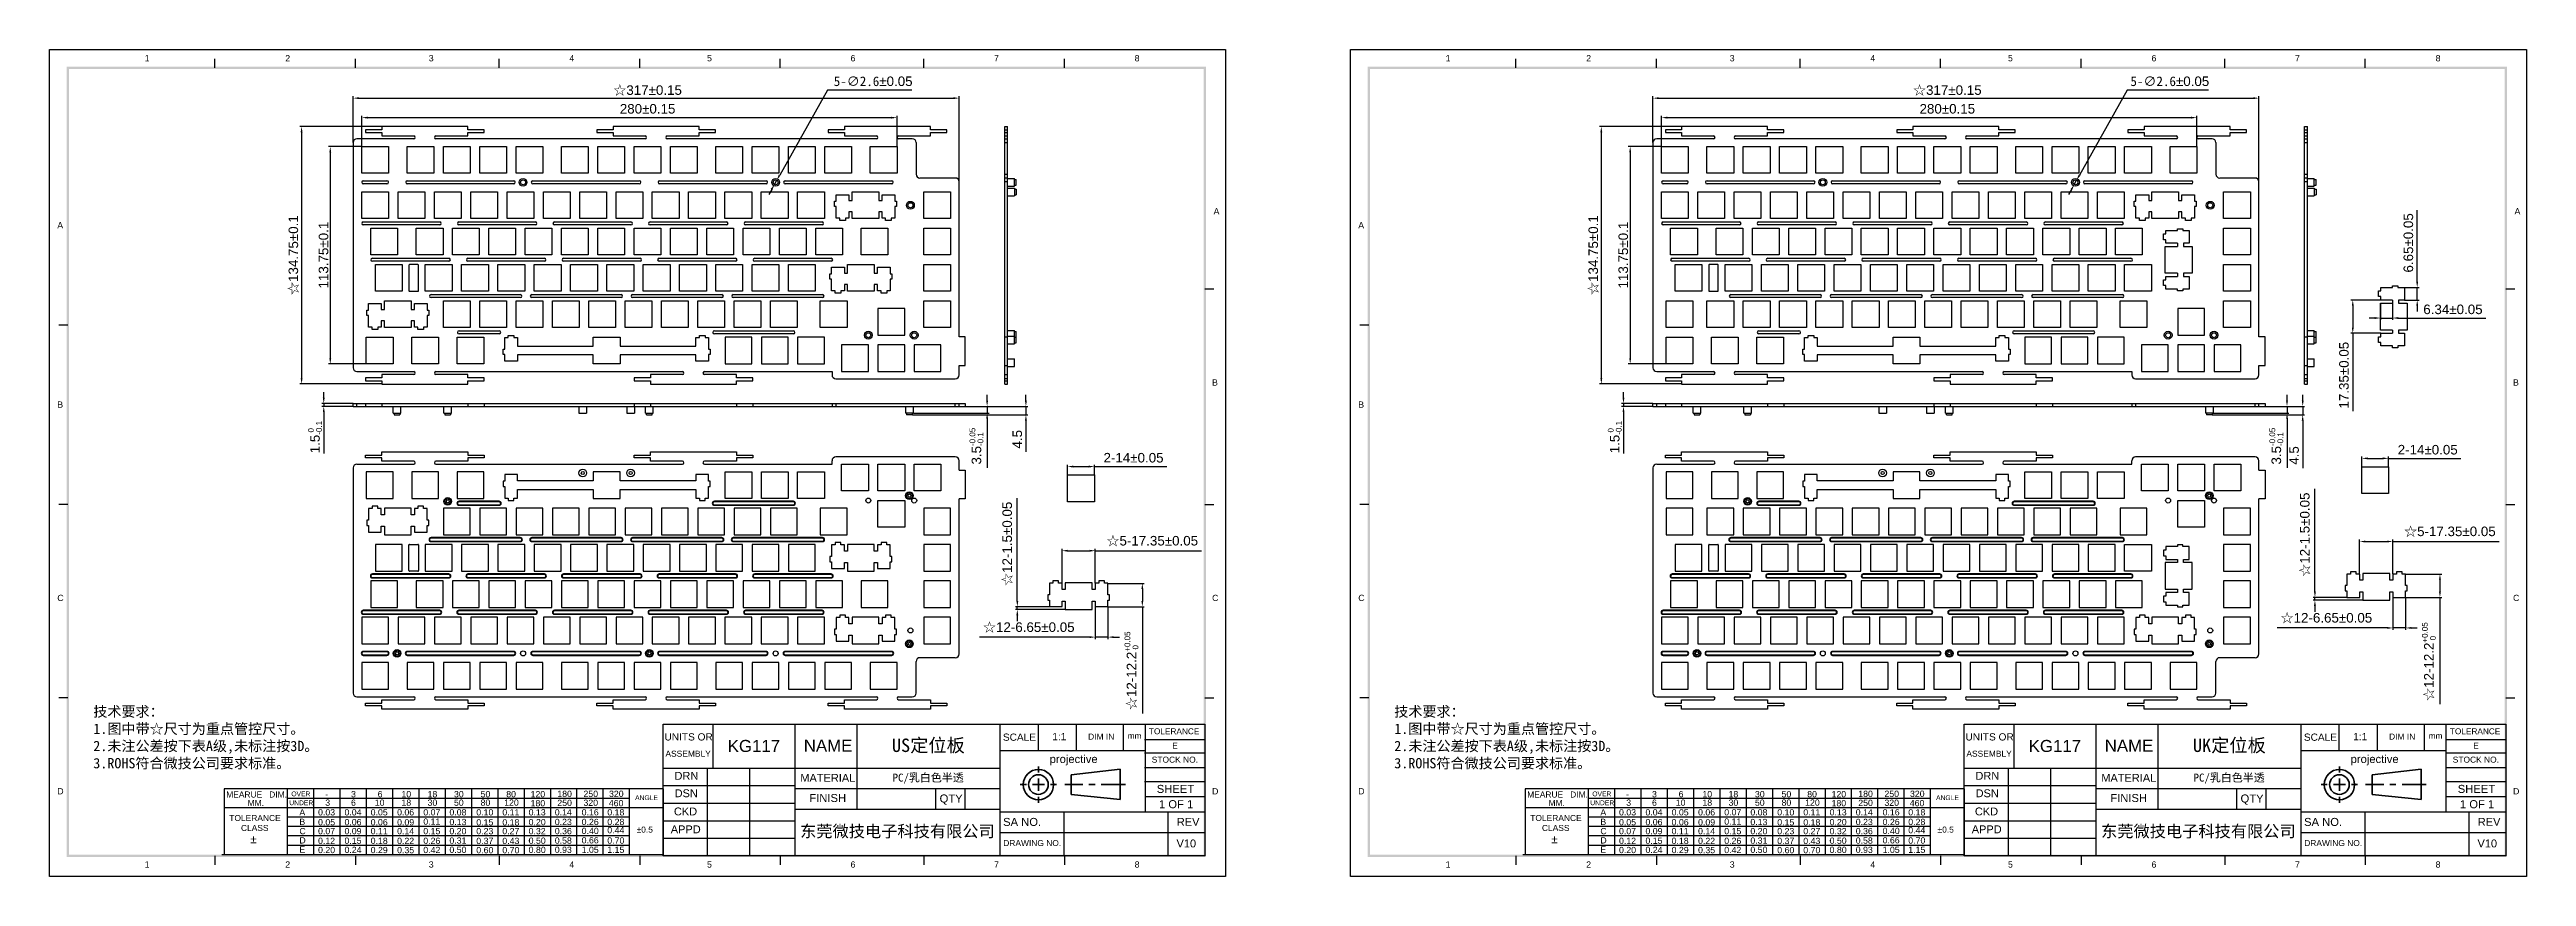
# Model space of a CAD drawing. Header units: millimetres. Extents: x 14487 to 15783, y 6295 to 6727.
import ezdxf

# ---------------------------------------------------------------- set-up
doc = ezdxf.new("R2010")
doc.units = ezdxf.units.MM
doc.layers.add('lover', color=7, linetype='Continuous')
doc.styles.add('Ari', font='arial.ttf')
doc.styles.add('GB', font='')
doc.styles.get('GB').set_extended_font_data('SimSun')
doc.dimstyles.new('ISO-25', dxfattribs={"dimtxt": 5, "dimasz": 3, "dimexe": 1, "dimexo": 0.1, "dimgap": 2, "dimtad": 1, "dimdsep": 46, "dimtxsty": 'Ari', "dimcen": 1, "dimclrd": 7, "dimclre": 7, "dimclrt": 7, "dimadec": 0, "dimazin": 0, "dimtfac": 1, "dimtmove": 0, "dimatfit": 3, "dimfxl": 1, "dimarcsym": 0})
doc.dimstyles.new('ISO-25$3', dxfattribs={"dimtxt": 5, "dimasz": 3, "dimexe": 1, "dimexo": 0.1, "dimgap": 2, "dimtad": 1, "dimtih": 1, "dimtoh": 1, "dimdsep": 46, "dimtxsty": 'Ari', "dimcen": 1, "dimclrd": 7, "dimclre": 7, "dimclrt": 7, "dimadec": 0, "dimazin": 0, "dimtfac": 1, "dimtmove": 0, "dimatfit": 3, "dimfxl": 1, "dimarcsym": 0})

msp = doc.modelspace()

# ---------------------------------------------------------------- texts
at = {"style": 'Ari'}
for s, height, p in [('1', 3.277, (14536.615, 6721.258)), ('2', 3.277, (14610.158, 6721.258)), ('3', 3.277, (14685.234, 6721.258)), ('4', 3.277, (14758.778, 6721.258)), ('5', 3.277, (14830.789, 6721.258)), ('6', 3.277, (14905.865, 6721.258)), ('7', 3.277, (14980.941, 6721.258)), ('8', 3.277, (15054.485, 6721.258)), ('1', 3.277, (15217.165, 6721.258)), ('2', 3.277, (15290.709, 6721.258)), ('3', 3.277, (15365.785, 6721.258)), ('4', 3.277, (15439.329, 6721.258)), ('5', 3.277, (15511.34, 6721.258)), ('6', 3.277, (15586.416, 6721.258)), ('7', 3.277, (15661.492, 6721.258)), ('8', 3.277, (15735.035, 6721.258)), ('A', 3.277, (14490.901, 6633.879)), ('A', 3.277, (15095.765, 6641.212)), ('A', 3.277, (15171.452, 6633.879)), ('A', 3.277, (15776.316, 6641.212)), ('B', 3.277, (14490.901, 6540.089)), ('B', 3.277, (15094.989, 6551.656)), ('B', 3.277, (15171.452, 6540.089)), ('B', 3.277, (15775.539, 6551.656)), ('C', 3.277, (14490.901, 6438.967)), ('C', 3.277, (15094.989, 6438.967)), ('C', 3.277, (15171.452, 6438.967)), ('C', 3.277, (15775.539, 6438.967)), ('D', 3.277, (14490.901, 6337.844)), ('-', 3.277, (14631.015, 6336.329)), ('3', 3.277, (14644.553, 6336.329)), ('6', 3.277, (14658.49, 6336.329)), ('10', 3.2768, (14670.937, 6336.329)), ('18', 3.2768, (14684.597, 6336.329)), ('30', 3.2768, (14698.398, 6336.329)), ('50', 3.2768, (14712.328, 6336.329)), ('80', 3.2768, (14725.747, 6336.339)), ('120', 3.2768, (14738.491, 6336.309)), ('180', 3.2768, (14752.469, 6336.494)), ('250', 3.2768, (14766.136, 6336.494)), ('320', 3.2768, (14779.515, 6336.532)), ('D', 3.277, (15094.989, 6337.844)), ('D', 3.277, (15171.452, 6337.844)), ('-', 3.277, (15311.565, 6336.329)), ('3', 3.277, (15325.104, 6336.329)), ('6', 3.277, (15339.04, 6336.329)), ('10', 3.2768, (15351.488, 6336.329)), ('18', 3.2768, (15365.147, 6336.329)), ('30', 3.2768, (15378.949, 6336.329)), ('50', 3.2768, (15392.878, 6336.329)), ('80', 3.2768, (15406.297, 6336.339)), ('120', 3.2768, (15419.042, 6336.309)), ('180', 3.2768, (15433.019, 6336.494)), ('250', 3.2768, (15446.687, 6336.494)), ('320', 3.2768, (15460.066, 6336.532)), ('D', 3.277, (15775.539, 6337.844)), ('A', 3.277, (14617.55, 6326.839)), ('B', 3.277, (14617.55, 6321.887)), ('0.03', 3.2768, (14627.312, 6326.839)), ('0.05', 3.2768, (14627.312, 6321.655)), ('3', 3.277, (14631.08, 6331.889)), ('0.04', 3.2768, (14641.133, 6326.839)), ('0.06', 3.2768, (14641.133, 6321.713)), ('6', 3.277, (14644.553, 6331.889)), ('0.05', 3.2768, (14654.837, 6326.839)), ('0.06', 3.2768, (14654.837, 6321.655)), ('10', 3.2768, (14656.982, 6331.889)), ('0.06', 3.2768, (14668.663, 6326.839)), ('0.09', 3.2768, (14668.663, 6321.618)), ('18', 3.2768, (14670.937, 6331.889)), ('0.07', 3.2768, (14682.374, 6326.839)), ('0.11', 3.2768, (14682.374, 6321.979)), ('30', 3.2768, (14684.597, 6331.889)), ('0.08', 3.2768, (14696.025, 6326.839)), ('0.13', 3.2768, (14696.025, 6321.762)), ('50', 3.2768, (14698.398, 6331.889)), ('0.10', 3.2768, (14710.097, 6326.839)), ('0.15', 3.2768, (14710.097, 6321.605)), ('80', 3.2768, (14712.328, 6331.889)), ('0.11', 3.2768, (14723.712, 6326.839)), ('0.18', 3.2768, (14723.712, 6321.593)), ('120', 3.2768, (14724.678, 6331.929)), ('0.13', 3.2768, (14737.479, 6326.839)), ('0.20', 3.2768, (14737.479, 6321.728)), ('180', 3.2768, (14738.491, 6331.585)), ('0.14', 3.2768, (14751.147, 6326.839)), ('0.23', 3.2768, (14751.147, 6321.794)), ('250', 3.2768, (14752.469, 6331.792)), ('0.16', 3.2768, (14765.209, 6326.839)), ('0.26', 3.2768, (14765.209, 6321.793)), ('320', 3.2768, (14766.136, 6331.858)), ('0.18', 3.2768, (14778.631, 6326.839)), ('0.28', 3.2768, (14778.631, 6321.818)), ('460', 3.2768, (14779.398, 6331.648)), ('A', 3.277, (15298.1, 6326.839)), ('B', 3.277, (15298.1, 6321.887)), ('0.03', 3.2768, (15307.863, 6326.839)), ('0.05', 3.2768, (15307.863, 6321.655)), ('3', 3.277, (15311.631, 6331.889)), ('0.04', 3.2768, (15321.683, 6326.839)), ('0.06', 3.2768, (15321.683, 6321.713)), ('6', 3.277, (15325.104, 6331.889)), ('0.05', 3.2768, (15335.388, 6326.839)), ('0.06', 3.2768, (15335.388, 6321.655)), ('10', 3.2768, (15337.533, 6331.889)), ('0.06', 3.2768, (15349.213, 6326.839)), ('0.09', 3.2768, (15349.213, 6321.618)), ('18', 3.2768, (15351.488, 6331.889)), ('0.07', 3.2768, (15362.924, 6326.839)), ('0.11', 3.2768, (15362.924, 6321.979)), ('30', 3.2768, (15365.147, 6331.889)), ('0.08', 3.2768, (15376.576, 6326.839)), ('0.13', 3.2768, (15376.576, 6321.762)), ('50', 3.2768, (15378.949, 6331.889)), ('0.10', 3.2768, (15390.648, 6326.839)), ('0.15', 3.2768, (15390.648, 6321.605)), ('80', 3.2768, (15392.878, 6331.889)), ('0.11', 3.2768, (15404.263, 6326.839)), ('0.18', 3.2768, (15404.263, 6321.593)), ('120', 3.2768, (15405.228, 6331.929)), ('0.13', 3.2768, (15418.029, 6326.839)), ('0.20', 3.2768, (15418.029, 6321.728)), ('180', 3.2768, (15419.042, 6331.585)), ('0.14', 3.2768, (15431.697, 6326.839)), ('0.23', 3.2768, (15431.697, 6321.794)), ('250', 3.2768, (15433.019, 6331.792)), ('0.16', 3.2768, (15445.759, 6326.839)), ('0.26', 3.2768, (15445.759, 6321.793)), ('320', 3.2768, (15446.687, 6331.858)), ('0.18', 3.2768, (15459.182, 6326.839)), ('0.28', 3.2768, (15459.182, 6321.818)), ('460', 3.2768, (15459.948, 6331.648)), ('C', 3.277, (14617.55, 6317.006)), ('D', 3.277, (14617.55, 6312.157)), ('E', 3.277, (14617.55, 6307.343)), ('0.07', 3.2768, (14627.312, 6317.006)), ('0.12', 3.2768, (14627.312, 6311.925)), ('0.20', 3.2768, (14627.312, 6307.112)), ('0.09', 3.2768, (14641.133, 6317.006)), ('0.15', 3.2768, (14641.133, 6311.983)), ('0.24', 3.2768, (14641.133, 6307.169)), ('0.11', 3.2768, (14654.837, 6317.006)), ('0.18', 3.2768, (14654.837, 6311.925)), ('0.29', 3.2768, (14654.837, 6307.112)), ('0.14', 3.2768, (14668.663, 6317.006)), ('0.22', 3.2768, (14668.663, 6311.888)), ('0.35', 3.2768, (14668.663, 6307.074)), ('0.15', 3.2768, (14682.374, 6317.006)), ('0.26', 3.2768, (14682.374, 6311.939)), ('0.42', 3.2768, (14682.374, 6307.126)), ('0.20', 3.2768, (14696.025, 6317.006)), ('0.31', 3.2768, (14696.025, 6312.032)), ('0.50', 3.2768, (14696.025, 6307.218)), ('0.23', 3.2768, (14710.097, 6317.006)), ('0.37', 3.2768, (14710.097, 6311.875)), ('0.60', 3.2768, (14710.097, 6307.061)), ('0.27', 3.2768, (14723.712, 6317.006)), ('0.43', 3.2768, (14723.712, 6311.863)), ('0.70', 3.2768, (14723.712, 6307.049)), ('0.32', 3.2768, (14737.479, 6317.006)), ('0.50', 3.2768, (14737.479, 6311.998)), ('0.80', 3.2768, (14737.479, 6307.184)), ('0.36', 3.2768, (14751.147, 6317.006)), ('0.58', 3.2768, (14751.147, 6312.064)), ('0.93', 3.2768, (14751.147, 6307.251)), ('0.40', 3.2768, (14765.209, 6317.101)), ('0.66', 3.2768, (14765.209, 6312.199)), ('1.05', 3.2768, (14765.209, 6307.25)), ('0.44', 3.2768, (14778.631, 6317.516)), ('0.70', 3.2768, (14778.631, 6312.088)), ('1.15', 3.2768, (14778.631, 6307.274)), ('C', 3.277, (15298.1, 6317.006)), ('D', 3.277, (15298.1, 6312.157)), ('E', 3.277, (15298.1, 6307.343)), ('0.07', 3.2768, (15307.863, 6317.006)), ('0.12', 3.2768, (15307.863, 6311.925)), ('0.20', 3.2768, (15307.863, 6307.112)), ('0.09', 3.2768, (15321.683, 6317.006)), ('0.15', 3.2768, (15321.683, 6311.983)), ('0.24', 3.2768, (15321.683, 6307.169)), ('0.11', 3.2768, (15335.388, 6317.006)), ('0.18', 3.2768, (15335.388, 6311.925)), ('0.29', 3.2768, (15335.388, 6307.112)), ('0.14', 3.2768, (15349.213, 6317.006)), ('0.22', 3.2768, (15349.213, 6311.888)), ('0.35', 3.2768, (15349.213, 6307.074)), ('0.15', 3.2768, (15362.924, 6317.006)), ('0.26', 3.2768, (15362.924, 6311.939)), ('0.42', 3.2768, (15362.924, 6307.126)), ('0.20', 3.2768, (15376.576, 6317.006)), ('0.31', 3.2768, (15376.576, 6312.032)), ('0.50', 3.2768, (15376.576, 6307.218)), ('0.23', 3.2768, (15390.648, 6317.006)), ('0.37', 3.2768, (15390.648, 6311.875)), ('0.60', 3.2768, (15390.648, 6307.061)), ('0.27', 3.2768, (15404.263, 6317.006)), ('0.43', 3.2768, (15404.263, 6311.863)), ('0.70', 3.2768, (15404.263, 6307.049)), ('0.32', 3.2768, (15418.029, 6317.006)), ('0.50', 3.2768, (15418.029, 6311.998)), ('0.80', 3.2768, (15418.029, 6307.184)), ('0.36', 3.2768, (15431.697, 6317.006)), ('0.58', 3.2768, (15431.697, 6312.064)), ('0.93', 3.2768, (15431.697, 6307.251)), ('0.40', 3.2768, (15445.759, 6317.101)), ('0.66', 3.2768, (15445.759, 6312.199)), ('1.05', 3.2768, (15445.759, 6307.25)), ('0.44', 3.2768, (15459.182, 6317.516)), ('0.70', 3.2768, (15459.182, 6312.088)), ('1.15', 3.2768, (15459.182, 6307.274)), ('1', 3.277, (14536.615, 6299.54)), ('2', 3.277, (14610.158, 6299.54)), ('3', 3.277, (14685.234, 6299.54)), ('4', 3.277, (14758.778, 6299.54)), ('5', 3.277, (14830.789, 6299.54)), ('6', 3.277, (14905.865, 6299.54)), ('7', 3.277, (14980.941, 6299.54)), ('8', 3.277, (15054.485, 6299.54)), ('1', 3.277, (15217.165, 6299.54)), ('2', 3.277, (15290.709, 6299.54)), ('3', 3.277, (15365.785, 6299.54)), ('4', 3.277, (15439.329, 6299.54)), ('5', 3.277, (15511.34, 6299.54)), ('6', 3.277, (15586.416, 6299.54)), ('7', 3.277, (15661.492, 6299.54)), ('8', 3.277, (15735.035, 6299.54))]:
    msp.add_text(s, height=height, dxfattribs=at).set_placement(p)
for s, insert, char_height, width, attachment_point, style in [('技术要求：\\P1.图中带☆尺寸为重点管控尺寸。\\P2.{\\fSimSun|b0|i0|c134|p54;\\C0;未注公差按下表A级,未标注按3D。\\P3.ROHS符合微技公司要求标准。}', (14509.732, 6383.877), 5.4, 208.73257, 1, 'GB'), ('技术要求：\\P1.图中带☆尺寸为重点管控尺寸。\\P2.{\\fSimSun|b0|i0|c134|p54;\\C0;未注公差按下表A级,未标注按3D。\\P3.ROHS符合微技公司要求标准。}', (15190.283, 6383.877), 5.4, 208.73257, 1, 'GB'), ('UNITS OR', (14808.546, 6369.822), 3.7791, 26.18296, 1, 'Ari'), ('{\\fArial|b0|i0|c0|p32;KG117}', (14855.304, 6363.125), 6.29856, 42.90046, 5, 'Ari'), ('NAME', (14881.391, 6366.504), 6.2986, 20.5549, 1, 'Ari'), ('{\\fSimSun|b0|i0|c134|p2;US定位板}', (14946.595, 6363.125), 6.9984, 74.82115, 5, 'Ari'), ('{\\fArial|b0|i0|c0|p32;SCALE}', (14985.567, 6369.668), 3.77914, 20.23046, 1, 'Ari'), ('{\\fArial|b0|i0|c0|p32;1:1}', (15011.404, 6369.972), 3.77914, 8.07413, 1, 'Ari'), ('UNITS OR', (15489.097, 6369.822), 3.7791, 26.18296, 1, 'Ari'), ('{\\fArial|b0|i0|c0|p32;KG117}', (15535.855, 6363.125), 6.29856, 42.90046, 5, 'Ari'), ('NAME', (15561.941, 6366.504), 6.2986, 20.5549, 1, 'Ari'), ('{\\fSimSun|b0|i0|c134|p2;UK定位板}', (15627.145, 6363.125), 6.9984, 74.82115, 5, 'Ari'), ('{\\fArial|b0|i0|c0|p32;SCALE}', (15666.118, 6369.668), 3.77914, 20.23046, 1, 'Ari'), ('{\\fArial|b0|i0|c0|p32;1:1}', (15691.955, 6369.972), 3.77914, 8.07413, 1, 'Ari'), ('ASSEMBLY', (14809.027, 6360.713), 3.1493, 24.30426, 1, 'Ari'), ('{\\fArial|b0|i0|c0|p34;DRN}', (14813.764, 6349.628), 4.11906, 14.35088, 1, 'Ari'), ('{\\fArial|b0|i0|c0|p34;projective}', (15010.025, 6358.445), 4.19904, 26.49912, 1, 'Ari'), ('STOCK NO.', (15063.434, 6357.598), 3.1493, 26.60575, 1, 'Ari'), ('ASSEMBLY', (15489.577, 6360.713), 3.1493, 24.30426, 1, 'Ari'), ('{\\fArial|b0|i0|c0|p34;DRN}', (15494.314, 6349.628), 4.11906, 14.35088, 1, 'Ari'), ('{\\fArial|b0|i0|c0|p34;projective}', (15690.575, 6358.445), 4.19904, 26.49912, 1, 'Ari'), ('STOCK NO.', (15743.984, 6357.598), 3.1493, 26.60575, 1, 'Ari'), ('MEARUE   DIM.', (14579.275, 6339.359), 3.14928, 32.22519, 1, 'Ari'), ('OVER', (14613.326, 6339.363), 2.5194, 10.30512, 1, 'Ari'), ('ANGLE', (14793.164, 6337.382), 2.5194, 12.76295, 1, 'Ari'), ('{\\fArial|b0|i0|c0|p34;DSN}', (14813.842, 6340.485), 4.11906, 14.35088, 1, 'Ari'), ('{\\fArial|b0|i0|c0|p34;MATERIAL}', (14879.581, 6348.546), 4.11906, 29.86491, 1, 'Ari'), ('FINISH', (14884.301, 6338.074), 4.199, 20.93415, 1, 'Ari'), ('QTY', (14952.441, 6337.782), 4.199, 12.69416, 1, 'Ari'), ('SHEET', (15066.05, 6342.813), 4.199, 20.58938, 1, 'Ari'), ('MEARUE   DIM.', (15259.825, 6339.359), 3.14928, 32.22519, 1, 'Ari'), ('OVER', (15293.876, 6339.363), 2.5194, 10.30512, 1, 'Ari'), ('ANGLE', (15473.715, 6337.382), 2.5194, 12.76295, 1, 'Ari'), ('{\\fArial|b0|i0|c0|p34;DSN}', (15494.393, 6340.485), 4.11906, 14.35088, 1, 'Ari'), ('{\\fArial|b0|i0|c0|p34;MATERIAL}', (15560.132, 6348.546), 4.11906, 29.86491, 1, 'Ari'), ('FINISH', (15564.852, 6338.074), 4.199, 20.93415, 1, 'Ari'), ('QTY', (15632.991, 6337.782), 4.199, 12.69416, 1, 'Ari'), ('SHEET', (15746.601, 6342.813), 4.199, 20.58938, 1, 'Ari'), ('TOLERANCE', (14580.884, 6327.079), 3.1493, 27.63007, 1, 'Ari'), ('MM.', (14590.448, 6334.972), 3.1493, 9.74366, 1, 'Ari'), ('UNDER', (14612.269, 6334.708), 2.5194, 12.76295, 1, 'Ari'), ('{\\fArial|b0|i0|c0|p34;CKD}', (14813.462, 6330.983), 4.11906, 14.35088, 1, 'Ari'), ('SA NO.', (14985.672, 6325.536), 4.199, 20.71425, 1, 'Ari'), ('1 OF 1', (15067.214, 6334.814), 4.199, 22.34861, 1, 'Ari'), ('{\\fArial|b0|i0|c0|p32;REV}', (15076.544, 6325.533), 4.11906, 12.56205, 1, 'Ari'), ('TOLERANCE', (15261.435, 6327.079), 3.1493, 27.63007, 1, 'Ari'), ('MM.', (15270.999, 6334.972), 3.1493, 9.74366, 1, 'Ari'), ('UNDER', (15292.82, 6334.708), 2.5194, 12.76295, 1, 'Ari'), ('{\\fArial|b0|i0|c0|p34;CKD}', (15494.013, 6330.983), 4.11906, 14.35088, 1, 'Ari'), ('SA NO.', (15666.223, 6325.536), 4.199, 20.71425, 1, 'Ari'), ('1 OF 1', (15747.765, 6334.814), 4.199, 22.34861, 1, 'Ari'), ('{\\fArial|b0|i0|c0|p32;REV}', (15757.095, 6325.533), 4.11906, 12.56205, 1, 'Ari'), ('CLASS', (14586.982, 6321.874), 3.1493, 16.3987, 1, 'Ari'), ('%%P', (14591.956, 6316.513), 4.199, 5.02536, 1, 'Ari'), ('%%P0.5', (14793.936, 6321.006), 3.1493, 10.92761, 1, 'Ari'), ('{\\fArial|b0|i0|c0|p34;APPD}', (14811.816, 6321.628), 4.11906, 16.90778, 1, 'Ari'), ('DRAWING NO.', (14985.745, 6313.964), 3.14928, 31.14956, 1, 'Ari'), ('{\\fArial|b0|i0|c0|p32;V10}', (15076.38, 6314.257), 4.11906, 9.1364, 1, 'Ari'), ('CLASS', (15267.533, 6321.874), 3.1493, 16.3987, 1, 'Ari'), ('%%P', (15272.507, 6316.513), 4.199, 5.02536, 1, 'Ari'), ('%%P0.5', (15474.487, 6321.006), 3.1493, 10.92761, 1, 'Ari'), ('{\\fArial|b0|i0|c0|p34;APPD}', (15492.367, 6321.628), 4.11906, 16.90778, 1, 'Ari'), ('DRAWING NO.', (15666.295, 6313.964), 3.14928, 31.14956, 1, 'Ari'), ('{\\fArial|b0|i0|c0|p32;V10}', (15756.931, 6314.257), 4.11906, 9.1364, 1, 'Ari')]:
    msp.add_mtext(s, dxfattribs=dict(insert=insert, char_height=char_height, width=width, attachment_point=attachment_point, style=style))
at = {"linetype": 'Continuous', "lineweight": 35, "attachment_point": 1, "style": 'Ari'}
for s, insert, char_height, width in [('{\\fArial|b0|i0|c0|p32;DIM IN}', (15030.136, 6369.653), 3.14928, 15.28805), ('{\\fArial|b0|i0|c0|p32;mm}', (15050.848, 6370.042), 3.08929, 8.32952), ('{\\fArial|b0|i0|c0|p32;TOLERANCE}', (15061.945, 6372.407), 3.08929, 26.67537), ('{\\fArial|b0|i0|c0|p32;E}', (15074.177, 6364.903), 3.08929, 4.75866), ('{\\fArial|b0|i0|c0|p32;DIM IN}', (15710.687, 6369.653), 3.14928, 15.28805), ('{\\fArial|b0|i0|c0|p32;mm}', (15731.399, 6370.042), 3.08929, 8.32952), ('{\\fArial|b0|i0|c0|p32;TOLERANCE}', (15742.496, 6372.407), 3.08929, 26.67537), ('{\\fArial|b0|i0|c0|p32;E}', (15754.727, 6364.903), 3.08929, 4.75866)]:
    msp.add_mtext(s, dxfattribs=dict(at, insert=insert, char_height=char_height, width=width))
at = {"color": 0, "char_height": 4.19904, "width": 74.82115, "attachment_point": 5, "style": 'Ari'}
for insert in [(14946.445, 6346.111), (15626.996, 6346.111)]:
    msp.add_mtext('{\\fSimSun|b0|i0|c134|p2;PC/乳白色半透}', dxfattribs=dict(at, insert=insert))
at = {"linetype": 'Continuous', "char_height": 6.2208, "width": 107.25115, "attachment_point": 5, "style": 'Ari'}
for insert in [(14930.38, 6318.233), (15610.93, 6318.233)]:
    msp.add_mtext('{\\fSimSun|b0|i0|c134|p2;东莞微技电子科技有限公司}', dxfattribs=dict(at, insert=insert))

# ---------------------------------------------------------------- blocks, each defined once
blk = doc.blocks.new('*D2')
at = {"color": 7, "lineweight": -2}
for p, q in [((14630.3, 6545.3), (14630.3, 6548.3)), ((14645.6, 6542.3), (14629.3, 6542.3)), ((14645.6, 6540.8), (14629.3, 6540.8)), ((14630.3, 6542.3), (14630.3, 6540.8)), ((14630.3, 6537.8), (14630.3, 6516.1))]:
    blk.add_line(p, q, dxfattribs=at)
at = {"color": 7}
for points in [[(14629.8, 6545.3), (14630.8, 6545.3), (14630.3, 6542.3)], [(14629.8, 6537.8), (14630.8, 6537.8), (14630.3, 6540.8)]]:
    blk.add_solid(points, dxfattribs=at)
at = {"layer": 'Defpoints', "color": 0}
for p in [(14630.3, 6540.8), (14645.7, 6542.3), (14645.7, 6540.8)]:
    blk.add_point(p, dxfattribs=at)
at = {"color": 7, "insert": (14625.7, 6524.7), "char_height": 5, "attachment_point": 5, "rotation": 90, "style": 'Ari'}
blk.add_mtext('\\A1;1.5{\\H3.000000;\\S 0^ -0.1;}', dxfattribs=at)
blk = doc.blocks.new('*D3')
at = {"color": 7, "lineweight": -2}
for p, q in [((14977.3, 6543.8), (14977.3, 6546.8)), ((14938.8, 6537.3), (14978.3, 6537.3)), ((14957.3, 6540.8), (14978.3, 6540.8)), ((14977.3, 6540.8), (14977.3, 6537.3)), ((14977.3, 6534.3), (14977.3, 6508.6))]:
    blk.add_line(p, q, dxfattribs=at)
at = {"color": 7}
for points in [[(14976.8, 6543.8), (14977.8, 6543.8), (14977.3, 6540.8)], [(14976.8, 6534.3), (14977.8, 6534.3), (14977.3, 6537.3)]]:
    blk.add_solid(points, dxfattribs=at)
at = {"layer": 'Defpoints', "color": 0}
for p in [(14938.7, 6537.3), (14957.2, 6540.8), (14977.3, 6540.8)]:
    blk.add_point(p, dxfattribs=at)
at = {"color": 7, "insert": (14971.7, 6520), "char_height": 5, "attachment_point": 5, "rotation": 90, "style": 'Ari'}
blk.add_mtext('\\A1;3.5{\\H3.000000;\\S-0.05^ -0.1;}', dxfattribs=at)
blk = doc.blocks.new('*D4')
at = {"color": 7, "lineweight": -2}
for p, q in [((14997.6, 6543.8), (14997.6, 6546.8)), ((14938.3, 6536.3), (14998.6, 6536.3)), ((14957.3, 6540.8), (14998.6, 6540.8)), ((14997.6, 6540.8), (14997.6, 6536.3)), ((14997.6, 6533.3), (14997.6, 6517))]:
    blk.add_line(p, q, dxfattribs=at)
at = {"color": 7}
for points in [[(14997.1, 6543.8), (14998.1, 6543.8), (14997.6, 6540.8)], [(14997.1, 6533.3), (14998.1, 6533.3), (14997.6, 6536.3)]]:
    blk.add_solid(points, dxfattribs=at)
at = {"layer": 'Defpoints', "color": 0}
for p in [(14938.2, 6536.3), (14957.2, 6540.8), (14997.6, 6540.8)]:
    blk.add_point(p, dxfattribs=at)
at = {"color": 7, "insert": (14993.1, 6523.6), "char_height": 5, "attachment_point": 5, "rotation": 90, "style": 'Ari'}
blk.add_mtext('4.5', dxfattribs=at)
blk = doc.blocks.new('*D5')
at = {"color": 7, "lineweight": -2}
for p, q in [((15033.9, 6435.9), (15033.9, 6419.1)), ((15040.5, 6435.9), (15040.5, 6419.1)), ((15030.9, 6420.1), (14973.3, 6420.1)), ((15040.5, 6420.1), (15033.9, 6420.1)), ((15043.5, 6420.1), (15046.5, 6420.1))]:
    blk.add_line(p, q, dxfattribs=at)
at = {"color": 7}
for points in [[(15030.9, 6420.6), (15030.9, 6419.6), (15033.9, 6420.1)], [(15043.5, 6420.6), (15043.5, 6419.6), (15040.5, 6420.1)]]:
    blk.add_solid(points, dxfattribs=at)
at = {"layer": 'Defpoints', "color": 0}
for p in [(15033.9, 6436), (15040.5, 6436), (15033.9, 6420.1)]:
    blk.add_point(p, dxfattribs=at)
at = {"color": 7, "insert": (14999.1, 6425.1), "char_height": 5, "attachment_point": 5, "style": 'Ari'}
blk.add_mtext('{\\fSimSun|b0|i0|c134|p2;☆}12-6.65{\\fArial|b0|i0|c134|p34;%%P}0.05', dxfattribs=at)
blk = doc.blocks.new('*D6')
at = {"color": 7, "lineweight": -2}
for p, q in [((15040.6, 6448.2), (15059.5, 6448.2)), ((15058.5, 6445.2), (15058.5, 6439)), ((15040.6, 6436), (15059.5, 6436)), ((15058.5, 6436), (15058.5, 6380.1))]:
    blk.add_line(p, q, dxfattribs=at)
at = {"color": 7}
for points in [[(15058, 6445.2), (15059, 6445.2), (15058.5, 6448.2)], [(15058, 6439), (15059, 6439), (15058.5, 6436)]]:
    blk.add_solid(points, dxfattribs=at)
at = {"layer": 'Defpoints', "color": 0}
for p in [(15040.5, 6448.2), (15058.5, 6448.2), (15040.5, 6436)]:
    blk.add_point(p, dxfattribs=at)
at = {"color": 7, "insert": (15052.8, 6402.5), "char_height": 5, "attachment_point": 5, "rotation": 90, "style": 'Ari'}
blk.add_mtext('\\A1;{\\fSimSun|b0|i0|c134|p2;☆}12-12.2{\\H3.000000;\\S+0.05^  0;}{\\fArial|b0|i0|c134|p34;', dxfattribs=at)
blk = doc.blocks.new('*D7')
at = {"color": 7, "lineweight": -2}
for p, q in [((14993.1, 6439), (14993.1, 6492.7)), ((15009.8, 6436), (14992.1, 6436)), ((15018.3, 6434.5), (14992.1, 6434.5)), ((14993.1, 6434.5), (14993.1, 6436)), ((14993.1, 6431.5), (14993.1, 6428.5))]:
    blk.add_line(p, q, dxfattribs=at)
at = {"color": 7}
for points in [[(14992.6, 6439), (14993.6, 6439), (14993.1, 6436)], [(14992.6, 6431.5), (14993.6, 6431.5), (14993.1, 6434.5)]]:
    blk.add_solid(points, dxfattribs=at)
at = {"layer": 'Defpoints', "color": 0}
for p in [(14993.1, 6434.5), (15009.9, 6436), (15018.4, 6434.5)]:
    blk.add_point(p, dxfattribs=at)
at = {"color": 7, "insert": (14988, 6468.9), "char_height": 5, "attachment_point": 5, "rotation": 90, "style": 'Ari'}
blk.add_mtext('{\\fSimSun|b0|i0|c134|p2;☆}12-1.5{\\fArial|b0|i0|c134|p34;%%P}0.05', dxfattribs=at)
blk = doc.blocks.new('*D8')
at = {"color": 7, "lineweight": -2}
for p, q in [((15016.5, 6448.4), (15016.5, 6466.3)), ((15033.9, 6448.4), (15033.9, 6466.3)), ((15019.5, 6465.3), (15030.9, 6465.3)), ((15033.9, 6465.3), (15089.5, 6465.3))]:
    blk.add_line(p, q, dxfattribs=at)
at = {"color": 7}
for points in [[(15019.5, 6465.8), (15019.5, 6464.8), (15016.5, 6465.3)], [(15030.9, 6465.8), (15030.9, 6464.8), (15033.9, 6465.3)]]:
    blk.add_solid(points, dxfattribs=at)
at = {"layer": 'Defpoints', "color": 0}
for p in [(15016.5, 6465.3), (15016.5, 6448.3), (15033.9, 6448.3)]:
    blk.add_point(p, dxfattribs=at)
at = {"color": 7, "insert": (15063.7, 6470.3), "char_height": 5, "attachment_point": 5, "style": 'Ari'}
blk.add_mtext('{\\fSimSun|b0|i0|c134|p2;☆}5-17.35{\\fArial|b0|i0|c134|p34;%%P}0.05', dxfattribs=at)
blk = doc.blocks.new('*D9')
at = {"color": 7, "lineweight": -2}
for p, q in [((14660.6, 6687.2), (14617.7, 6687.2)), ((14618.7, 6684.2), (14618.7, 6555.5)), ((14660.6, 6552.5), (14617.7, 6552.5))]:
    blk.add_line(p, q, dxfattribs=at)
at = {"color": 7}
for points in [[(14618.2, 6684.2), (14619.2, 6684.2), (14618.7, 6687.2)], [(14618.2, 6555.5), (14619.2, 6555.5), (14618.7, 6552.5)]]:
    blk.add_solid(points, dxfattribs=at)
at = {"layer": 'Defpoints', "color": 0}
for p in [(14660.7, 6687.2), (14618.7, 6552.5), (14660.7, 6552.5)]:
    blk.add_point(p, dxfattribs=at)
at = {"color": 7, "insert": (14614.6, 6619.9), "char_height": 5, "attachment_point": 5, "rotation": 90, "style": 'Ari'}
blk.add_mtext('\\A1;☆134.75±0.1', dxfattribs=at)
blk = doc.blocks.new('*D10')
at = {"color": 7, "lineweight": -2}
for p, q in [((14645.7, 6678.8), (14645.7, 6703)), ((14648.7, 6702), (14959.7, 6702)), ((14962.7, 6658.3), (14962.7, 6703))]:
    blk.add_line(p, q, dxfattribs=at)
at = {"color": 7}
for points in [[(14648.7, 6702.5), (14648.7, 6701.5), (14645.7, 6702)], [(14959.7, 6702.5), (14959.7, 6701.5), (14962.7, 6702)]]:
    blk.add_solid(points, dxfattribs=at)
at = {"layer": 'Defpoints', "color": 0}
for p in [(14962.7, 6702), (14645.7, 6678.7), (14962.7, 6658.2)]:
    blk.add_point(p, dxfattribs=at)
at = {"color": 7, "insert": (14799.7, 6706), "char_height": 5, "attachment_point": 5, "style": 'Ari'}
blk.add_mtext('\\A1;☆317±0.15', dxfattribs=at)
blk = doc.blocks.new('*D12')
at = {"color": 7, "lineweight": -2}
for p, q in [((14650.2, 6676.8), (14650.2, 6692.8)), ((14653.2, 6691.8), (14927.2, 6691.8)), ((14930.2, 6676.8), (14930.2, 6692.8))]:
    blk.add_line(p, q, dxfattribs=at)
at = {"color": 7}
for points in [[(14653.2, 6692.3), (14653.2, 6691.3), (14650.2, 6691.8)], [(14927.2, 6692.3), (14927.2, 6691.3), (14930.2, 6691.8)]]:
    blk.add_solid(points, dxfattribs=at)
at = {"layer": 'Defpoints', "color": 0}
for p in [(14930.2, 6691.8), (14650.2, 6676.7), (14930.2, 6676.7)]:
    blk.add_point(p, dxfattribs=at)
at = {"color": 7, "insert": (14799.7, 6696.4), "char_height": 5, "attachment_point": 5, "style": 'Ari'}
blk.add_mtext('\\A1;280±0.15', dxfattribs=at)
blk = doc.blocks.new('*D13')
at = {"color": 7, "lineweight": -2}
for p, q in [((14650.1, 6676.7), (14632.7, 6676.7)), ((14633.7, 6673.7), (14633.7, 6566)), ((14652.4, 6563), (14632.7, 6563))]:
    blk.add_line(p, q, dxfattribs=at)
at = {"color": 7}
for points in [[(14633.2, 6673.7), (14634.2, 6673.7), (14633.7, 6676.7)], [(14633.2, 6566), (14634.2, 6566), (14633.7, 6563)]]:
    blk.add_solid(points, dxfattribs=at)
at = {"layer": 'Defpoints', "color": 0}
for p in [(14650.2, 6676.7), (14633.7, 6563), (14652.5, 6563)]:
    blk.add_point(p, dxfattribs=at)
at = {"color": 7, "insert": (14630.2, 6619.9), "char_height": 5, "attachment_point": 5, "rotation": 90, "style": 'Ari'}
blk.add_mtext('\\A1;113.75±0.1', dxfattribs=at)
blk = doc.blocks.new('*D24')
at = {"color": 7, "lineweight": -2}
for p, q in [((15310.2, 6545.3), (15310.2, 6548.3)), ((15325.5, 6542.3), (15309.2, 6542.3)), ((15325.5, 6540.8), (15309.2, 6540.8)), ((15310.2, 6542.3), (15310.2, 6540.8)), ((15310.2, 6537.8), (15310.2, 6516.1))]:
    blk.add_line(p, q, dxfattribs=at)
at = {"color": 7}
for points in [[(15309.7, 6545.3), (15310.7, 6545.3), (15310.2, 6542.3)], [(15309.7, 6537.8), (15310.7, 6537.8), (15310.2, 6540.8)]]:
    blk.add_solid(points, dxfattribs=at)
at = {"layer": 'Defpoints', "color": 0}
for p in [(15310.2, 6540.8), (15325.6, 6542.3), (15325.6, 6540.8)]:
    blk.add_point(p, dxfattribs=at)
at = {"color": 7, "insert": (15305.6, 6524.7), "char_height": 5, "attachment_point": 5, "rotation": 90, "style": 'Ari'}
blk.add_mtext('\\A1;1.5{\\H3.000000;\\S 0^ -0.1;}', dxfattribs=at)
blk = doc.blocks.new('*D25')
at = {"color": 7, "lineweight": -2}
for p, q in [((15657.3, 6543.8), (15657.3, 6546.8)), ((15618.7, 6537.3), (15658.3, 6537.3)), ((15637.2, 6540.8), (15658.3, 6540.8)), ((15657.3, 6540.8), (15657.3, 6537.3)), ((15657.3, 6534.3), (15657.3, 6508.6))]:
    blk.add_line(p, q, dxfattribs=at)
at = {"color": 7}
for points in [[(15656.8, 6543.8), (15657.8, 6543.8), (15657.3, 6540.8)], [(15656.8, 6534.3), (15657.8, 6534.3), (15657.3, 6537.3)]]:
    blk.add_solid(points, dxfattribs=at)
at = {"layer": 'Defpoints', "color": 0}
for p in [(15618.6, 6537.3), (15637.1, 6540.8), (15657.3, 6540.8)]:
    blk.add_point(p, dxfattribs=at)
at = {"color": 7, "insert": (15651.7, 6520), "char_height": 5, "attachment_point": 5, "rotation": 90, "style": 'Ari'}
blk.add_mtext('\\A1;3.5{\\H3.000000;\\S-0.05^ -0.1;}', dxfattribs=at)
blk = doc.blocks.new('*D26')
at = {"color": 7, "lineweight": -2}
for p, q in [((15665.5, 6543.8), (15665.5, 6546.8)), ((15618.2, 6536.3), (15666.5, 6536.3)), ((15637.2, 6540.8), (15666.5, 6540.8)), ((15665.5, 6540.8), (15665.5, 6536.3)), ((15665.5, 6533.3), (15665.5, 6508.4))]:
    blk.add_line(p, q, dxfattribs=at)
at = {"color": 7}
for points in [[(15665, 6543.8), (15666, 6543.8), (15665.5, 6540.8)], [(15665, 6533.3), (15666, 6533.3), (15665.5, 6536.3)]]:
    blk.add_solid(points, dxfattribs=at)
at = {"layer": 'Defpoints', "color": 0}
for p in [(15618.1, 6536.3), (15637.1, 6540.8), (15665.5, 6540.8)]:
    blk.add_point(p, dxfattribs=at)
at = {"color": 7, "insert": (15661, 6515.1), "char_height": 5, "attachment_point": 5, "rotation": 90, "style": 'Ari'}
blk.add_mtext('4.5', dxfattribs=at)
blk = doc.blocks.new('*D27')
at = {"color": 7, "lineweight": -2}
for p, q in [((15340.5, 6687.2), (15297.6, 6687.2)), ((15298.6, 6684.2), (15298.6, 6555.5)), ((15340.5, 6552.5), (15297.6, 6552.5))]:
    blk.add_line(p, q, dxfattribs=at)
at = {"color": 7}
for points in [[(15298.1, 6684.2), (15299.1, 6684.2), (15298.6, 6687.2)], [(15298.1, 6555.5), (15299.1, 6555.5), (15298.6, 6552.5)]]:
    blk.add_solid(points, dxfattribs=at)
at = {"layer": 'Defpoints', "color": 0}
for p in [(15340.6, 6687.2), (15298.6, 6552.5), (15340.6, 6552.5)]:
    blk.add_point(p, dxfattribs=at)
at = {"color": 7, "insert": (15294.6, 6619.9), "char_height": 5, "attachment_point": 5, "rotation": 90, "style": 'Ari'}
blk.add_mtext('\\A1;☆134.75±0.1', dxfattribs=at)
blk = doc.blocks.new('*D28')
at = {"color": 7, "lineweight": -2}
for p, q in [((15325.6, 6678.8), (15325.6, 6703)), ((15328.6, 6702), (15639.6, 6702)), ((15642.6, 6658.3), (15642.6, 6703))]:
    blk.add_line(p, q, dxfattribs=at)
at = {"color": 7}
for points in [[(15328.6, 6702.5), (15328.6, 6701.5), (15325.6, 6702)], [(15639.6, 6702.5), (15639.6, 6701.5), (15642.6, 6702)]]:
    blk.add_solid(points, dxfattribs=at)
at = {"layer": 'Defpoints', "color": 0}
for p in [(15642.6, 6702), (15325.6, 6678.7), (15642.6, 6658.2)]:
    blk.add_point(p, dxfattribs=at)
at = {"color": 7, "insert": (15479.6, 6706), "char_height": 5, "attachment_point": 5, "style": 'Ari'}
blk.add_mtext('\\A1;☆317±0.15', dxfattribs=at)
blk = doc.blocks.new('*D29')
at = {"color": 7, "lineweight": -2}
for p, q in [((15330.1, 6676.8), (15330.1, 6692.8)), ((15333.1, 6691.8), (15607.1, 6691.8)), ((15610.1, 6676.8), (15610.1, 6692.8))]:
    blk.add_line(p, q, dxfattribs=at)
at = {"color": 7}
for points in [[(15333.1, 6692.3), (15333.1, 6691.3), (15330.1, 6691.8)], [(15607.1, 6692.3), (15607.1, 6691.3), (15610.1, 6691.8)]]:
    blk.add_solid(points, dxfattribs=at)
at = {"layer": 'Defpoints', "color": 0}
for p in [(15610.1, 6691.8), (15330.1, 6676.7), (15610.1, 6676.7)]:
    blk.add_point(p, dxfattribs=at)
at = {"color": 7, "insert": (15479.6, 6696.4), "char_height": 5, "attachment_point": 5, "style": 'Ari'}
blk.add_mtext('\\A1;280±0.15', dxfattribs=at)
blk = doc.blocks.new('*D30')
at = {"color": 7, "lineweight": -2}
for p, q in [((15330, 6676.7), (15312.7, 6676.7)), ((15313.7, 6673.7), (15313.7, 6566)), ((15332.4, 6563), (15312.7, 6563))]:
    blk.add_line(p, q, dxfattribs=at)
at = {"color": 7}
for points in [[(15313.2, 6673.7), (15314.2, 6673.7), (15313.7, 6676.7)], [(15313.2, 6566), (15314.2, 6566), (15313.7, 6563)]]:
    blk.add_solid(points, dxfattribs=at)
at = {"layer": 'Defpoints', "color": 0}
for p in [(15330.1, 6676.7), (15313.7, 6563), (15332.5, 6563)]:
    blk.add_point(p, dxfattribs=at)
at = {"color": 7, "insert": (15310.1, 6619.9), "char_height": 5, "attachment_point": 5, "rotation": 90, "style": 'Ari'}
blk.add_mtext('\\A1;113.75±0.1', dxfattribs=at)
blk = doc.blocks.new('*D32')
at = {"color": 7, "lineweight": -2}
for p, q in [((14893.8, 6706.2), (14868.8, 6661.7)), ((14938, 6706.2), (14893.8, 6706.2)), ((14864.6, 6654.2), (14863.1, 6651.6)), ((14866, 6656.8), (14867.3, 6659.1)), ((15712.7, 6440.8), (15712.7, 6423.9)), ((15719.3, 6440.8), (15719.3, 6423.9)), ((15709.7, 6424.9), (15652.1, 6424.9)), ((15719.3, 6424.9), (15712.7, 6424.9)), ((15722.3, 6424.9), (15725.3, 6424.9))]:
    blk.add_line(p, q, dxfattribs=at)
at = {"color": 7}
for points in [[(14868.3, 6662), (14869.2, 6661.5), (14867.3, 6659.1)], [(14864.1, 6654.5), (14865, 6654), (14866, 6656.8)], [(15709.7, 6425.4), (15709.7, 6424.4), (15712.7, 6424.9)], [(15722.3, 6425.4), (15722.3, 6424.4), (15719.3, 6424.9)]]:
    blk.add_solid(points, dxfattribs=at)
at = {"layer": 'Defpoints', "color": 0}
for p in [(14866, 6656.8), (14867.3, 6659.1), (15712.7, 6440.9), (15719.3, 6440.9), (15712.7, 6424.9)]:
    blk.add_point(p, dxfattribs=at)
at = {"color": 7, "char_height": 5, "attachment_point": 5, "style": 'Ari'}
for s, insert in [('{\\fSimSun|b0|i0|c134|p2;\\C1;5-\\Ftxt|c0;∅2.6\\fArial|b0|i0|c134|p34;%%P\\fArial|b0|i0|c0|p34;0.05}', (14917.7, 6710.8)), ('{\\fSimSun|b0|i0|c134|p2;☆}12-6.65{\\fArial|b0|i0|c134|p34;%%P}0.05', (15677.9, 6430))]:
    blk.add_mtext(s, dxfattribs=dict(at, insert=insert))
blk = doc.blocks.new('*D33')
at = {"color": 7, "lineweight": -2}
for p, q in [((15019.4, 6505), (15019.4, 6510.3)), ((15022.4, 6509.3), (15030.4, 6509.3)), ((15033.4, 6505), (15033.4, 6510.3)), ((15033.4, 6509.3), (15071.4, 6509.3)), ((15719.4, 6453.1), (15738.3, 6453.1)), ((15719.4, 6440.9), (15738.3, 6440.9)), ((15737.3, 6450.1), (15737.3, 6443.9)), ((15737.3, 6440.9), (15737.3, 6385))]:
    blk.add_line(p, q, dxfattribs=at)
at = {"color": 7}
for points in [[(15022.4, 6509.8), (15022.4, 6508.8), (15019.4, 6509.3)], [(15030.4, 6509.8), (15030.4, 6508.8), (15033.4, 6509.3)], [(15736.8, 6450.1), (15737.8, 6450.1), (15737.3, 6453.1)], [(15736.8, 6443.9), (15737.8, 6443.9), (15737.3, 6440.9)]]:
    blk.add_solid(points, dxfattribs=at)
at = {"layer": 'Defpoints', "color": 0}
for p in [(15019.4, 6504.9), (15033.4, 6509.3), (15033.4, 6504.9), (15719.3, 6453.1), (15737.3, 6453.1), (15719.3, 6440.9)]:
    blk.add_point(p, dxfattribs=at)
at = {"color": 7, "insert": (15053.9, 6513.9), "char_height": 5, "attachment_point": 5, "style": 'Ari'}
blk.add_mtext('{\\C1;2-14\\fArial|b0|i0|c134|p34;%%P\\fArial|b0|i0|c0|p34;0.05}', dxfattribs=at)
at = {"color": 7, "insert": (15731.5, 6407.3), "char_height": 5, "attachment_point": 5, "rotation": 90, "style": 'Ari'}
blk.add_mtext('\\A1;{\\fSimSun|b0|i0|c134|p2;☆}12-12.2{\\H3.000000;\\S+0.05^  0;}{\\fArial|b0|i0|c134|p34;', dxfattribs=at)
blk = doc.blocks.new('*D34')
at = {"color": 7, "lineweight": -2}
for p, q in [((15573.7, 6706.2), (15548.7, 6661.7)), ((15616.3, 6706.2), (15573.7, 6706.2)), ((15544.5, 6654.2), (15543, 6651.6)), ((15546, 6656.8), (15547.2, 6659.1)), ((15671.9, 6443.9), (15671.9, 6497.6)), ((15688.6, 6440.9), (15670.9, 6440.9)), ((15671.9, 6439.4), (15671.9, 6440.9)), ((15697.1, 6439.4), (15670.9, 6439.4)), ((15671.9, 6436.4), (15671.9, 6433.4))]:
    blk.add_line(p, q, dxfattribs=at)
at = {"color": 7}
for points in [[(15548.3, 6662), (15549.2, 6661.5), (15547.2, 6659.1)], [(15544.1, 6654.5), (15544.9, 6654), (15546, 6656.8)], [(15671.4, 6443.9), (15672.4, 6443.9), (15671.9, 6440.9)], [(15671.4, 6436.4), (15672.4, 6436.4), (15671.9, 6439.4)]]:
    blk.add_solid(points, dxfattribs=at)
at = {"layer": 'Defpoints', "color": 0}
for p in [(15546, 6656.8), (15547.2, 6659.1), (15688.7, 6440.9), (15671.9, 6439.4), (15697.2, 6439.4)]:
    blk.add_point(p, dxfattribs=at)
at = {"color": 7, "insert": (15596, 6710.8), "char_height": 5, "attachment_point": 5, "style": 'Ari'}
blk.add_mtext('{\\fSimSun|b0|i0|c134|p2;\\C1;5-\\Ftxt|c0;∅2.6\\fArial|b0|i0|c134|p34;%%P\\fArial|b0|i0|c0|p34;0.05}', dxfattribs=at)
at = {"color": 7, "insert": (15666.8, 6473.7), "char_height": 5, "attachment_point": 5, "rotation": 90, "style": 'Ari'}
blk.add_mtext('{\\fSimSun|b0|i0|c134|p2;☆}12-1.5{\\fArial|b0|i0|c134|p34;%%P}0.05', dxfattribs=at)
blk = doc.blocks.new('*D35')
at = {"color": 7, "lineweight": -2}
for p, q in [((15696.4, 6509.2), (15696.4, 6514.6)), ((15699.4, 6513.6), (15707.4, 6513.6)), ((15710.4, 6509.2), (15710.4, 6514.6)), ((15710.4, 6513.6), (15748.3, 6513.6)), ((15695.3, 6453.2), (15695.3, 6471.1)), ((15698.3, 6470.1), (15709.7, 6470.1)), ((15712.7, 6453.2), (15712.7, 6471.1)), ((15712.7, 6470.1), (15768.3, 6470.1))]:
    blk.add_line(p, q, dxfattribs=at)
at = {"color": 7}
for points in [[(15699.4, 6514.1), (15699.4, 6513.1), (15696.4, 6513.6)], [(15707.4, 6514.1), (15707.4, 6513.1), (15710.4, 6513.6)], [(15698.3, 6470.6), (15698.3, 6469.6), (15695.3, 6470.1)], [(15709.7, 6470.6), (15709.7, 6469.6), (15712.7, 6470.1)]]:
    blk.add_solid(points, dxfattribs=at)
at = {"layer": 'Defpoints', "color": 0}
for p in [(15696.4, 6509.1), (15710.4, 6513.6), (15710.4, 6509.1), (15695.3, 6470.1), (15695.3, 6453.1), (15712.7, 6453.1)]:
    blk.add_point(p, dxfattribs=at)
at = {"color": 7, "char_height": 5, "attachment_point": 5, "style": 'Ari'}
for s, insert in [('{\\C1;2-14\\fArial|b0|i0|c134|p34;%%P\\fArial|b0|i0|c0|p34;0.05}', (15730.9, 6518.1)), ('{\\fSimSun|b0|i0|c134|p2;☆}5-17.35{\\fArial|b0|i0|c134|p34;%%P}0.05', (15742.5, 6475.2))]:
    blk.add_mtext(s, dxfattribs=dict(at, insert=insert))
blk = doc.blocks.new('*D37')
at = {"color": 7, "lineweight": -2}
for p, q in [((15703.2, 6587), (15700.2, 6587)), ((15706.2, 6594.6), (15706.2, 6586)), ((15706.2, 6587), (15712.5, 6587)), ((15712.5, 6594.6), (15712.5, 6586)), ((15715.5, 6587), (15761.3, 6587))]:
    blk.add_line(p, q, dxfattribs=at)
at = {"color": 7}
for points in [[(15703.2, 6587.5), (15703.2, 6586.5), (15706.2, 6587)], [(15715.5, 6587.5), (15715.5, 6586.5), (15712.5, 6587)]]:
    blk.add_solid(points, dxfattribs=at)
at = {"layer": 'Defpoints', "color": 0}
for p in [(15706.2, 6594.7), (15712.5, 6594.7), (15712.5, 6587)]:
    blk.add_point(p, dxfattribs=at)
at = {"color": 7, "insert": (15744.1, 6591.5), "char_height": 5, "attachment_point": 5, "style": 'Ari'}
blk.add_mtext('6.34{\\fArial|b0|i0|c134|p34;%%P}0.05', dxfattribs=at)
blk = doc.blocks.new('*D38')
at = {"color": 7, "lineweight": -2}
for p, q in [((15706.3, 6596.4), (15690.7, 6596.4)), ((15691.7, 6593.4), (15691.7, 6582)), ((15706.3, 6579), (15690.7, 6579)), ((15691.7, 6579), (15691.7, 6538.2))]:
    blk.add_line(p, q, dxfattribs=at)
at = {"color": 7}
for points in [[(15691.2, 6593.4), (15692.2, 6593.4), (15691.7, 6596.4)], [(15691.2, 6582), (15692.2, 6582), (15691.7, 6579)]]:
    blk.add_solid(points, dxfattribs=at)
at = {"layer": 'Defpoints', "color": 0}
for p in [(15706.4, 6596.4), (15691.7, 6579), (15706.4, 6579)]:
    blk.add_point(p, dxfattribs=at)
at = {"color": 7, "insert": (15687.1, 6557.1), "char_height": 5, "attachment_point": 5, "rotation": 90, "style": 'Ari'}
blk.add_mtext('17.35{\\fArial|b0|i0|c134|p34;%%P}0.05', dxfattribs=at)
blk = doc.blocks.new('*D39')
at = {"color": 7, "lineweight": -2}
for p, q in [((15725.4, 6606), (15725.4, 6643.5)), ((15718.8, 6603), (15726.4, 6603)), ((15718.8, 6596.4), (15726.4, 6596.4)), ((15725.4, 6596.4), (15725.4, 6603)), ((15725.4, 6593.4), (15725.4, 6590.4))]:
    blk.add_line(p, q, dxfattribs=at)
at = {"color": 7}
for points in [[(15724.9, 6606), (15725.9, 6606), (15725.4, 6603)], [(15724.9, 6593.4), (15725.9, 6593.4), (15725.4, 6596.4)]]:
    blk.add_solid(points, dxfattribs=at)
at = {"layer": 'Defpoints', "color": 0}
for p in [(15718.7, 6603), (15718.7, 6596.4), (15725.4, 6603)]:
    blk.add_point(p, dxfattribs=at)
at = {"color": 7, "insert": (15720.8, 6626.3), "char_height": 5, "attachment_point": 5, "rotation": 90, "style": 'Ari'}
blk.add_mtext('6.65{\\fArial|b0|i0|c134|p34;%%P}0.05', dxfattribs=at)

# ---------------------------------------------------------------- dimensions: what is measured, and where the dimension line sits
at = {"color": 7}
for base, p1, p2, angle, text, picture, middle in [((15712.671, 6424.921), (15719.321, 6440.878), (15712.671, 6440.878), 180, '{\\fSimSun|b0|i0|c134|p2;☆}12-<>{\\fArial|b0|i0|c134|p34;%%P}0.05', '*D32', (15677.871, 6424.921)), ((15671.873, 6439.368), (15688.671, 6440.868), (15697.196, 6439.368), 270, '{\\fSimSun|b0|i0|c134|p2;☆}12-<>{\\fArial|b0|i0|c134|p34;%%P}0.05', '*D34', (15671.873, 6473.725)), ((15695.321, 6470.114), (15712.671, 6453.118), (15695.321, 6453.118), 180, '{\\fSimSun|b0|i0|c134|p2;☆}5-<>{\\fArial|b0|i0|c134|p34;%%P}0.05', '*D35', (15742.47, 6470.114)), ((14993.084, 6434.533), (15009.882, 6436.033), (15018.407, 6434.533), 270, '{\\fSimSun|b0|i0|c134|p2;☆}12-<>{\\fArial|b0|i0|c134|p34;%%P}0.05', '*D7', (14993.084, 6468.89)), ((15016.532, 6465.279), (15033.882, 6448.283), (15016.532, 6448.283), 180, '{\\fSimSun|b0|i0|c134|p2;☆}5-<>{\\fArial|b0|i0|c134|p34;%%P}0.05', '*D8', (15063.681, 6465.279)), ((15033.882, 6420.085), (15040.532, 6436.043), (15033.882, 6436.043), 180, '{\\fSimSun|b0|i0|c134|p2;☆}12-<>{\\fArial|b0|i0|c134|p34;%%P}0.05', '*D5', (14999.082, 6420.085))]:
    dim = msp.add_linear_dim(base=base, p1=p1, p2=p2, angle=angle, text=text, dimstyle='ISO-25', dxfattribs=at)
    dim.commit()
    dim.dimension.update_dxf_attribs({"geometry": picture, "text_midpoint": middle, "dimtype": 160})
at = {"color": 1}
dim = msp.add_diameter_dim_2p(p1=(14866.036, 6656.842), p2=(14867.309, 6659.109), text='{\\fSimSun|b0|i0|c134|p2;\\C1;5-\\Ftxt|c0;<>\\fArial|b0|i0|c134|p34;%%P\\fArial|b0|i0|c0|p34;0.05}', dimstyle='ISO-25$3', dxfattribs=at)
dim.commit()
dim.dimension.update_dxf_attribs({"geometry": '*D32', "text_midpoint": (14917.678, 6706.234), "dimtype": 163})
dim = msp.add_diameter_dim_2p(p1=(15545.973, 6656.842), p2=(15547.246, 6659.109), text='{\\fSimSun|b0|i0|c134|p2;\\C1;5-\\Ftxt|c0;<>\\fArial|b0|i0|c134|p34;%%P\\fArial|b0|i0|c0|p34;0.05}', dimstyle='ISO-25$3')
dim.commit()
dim.dimension.update_dxf_attribs({"geometry": '*D34', "text_midpoint": (15595.982, 6706.234), "dimtype": 163})
at = {"color": 7}
for base, p1, p2, picture, middle in [((14962.672, 6701.976), (14645.672, 6678.726), (14962.672, 6658.226), '*D10', (14799.672, 6701.976)), ((15642.61, 6701.976), (15325.61, 6678.726), (15642.61, 6658.226), '*D28', (15479.61, 6701.976))]:
    dim = msp.add_linear_dim(base=base, p1=p1, p2=p2, text='☆<>', dimstyle='ISO-25', override={"dimgap": 1, "dimtol": 1, "dimlim": 0, "dimtp": 0.15, "dimtm": 0.15, "dimtfac": 1, "dimtdec": 3, "dimtolj": 1}, dxfattribs=at)
    dim.commit()
    dim.dimension.update_dxf_attribs({"geometry": picture, "text_midpoint": middle, "dimtype": 160})
for base, p1, p2, picture, middle in [((14930.172, 6691.85), (14650.172, 6676.726), (14930.172, 6676.726), '*D12', (14799.672, 6691.85)), ((15610.11, 6691.85), (15330.11, 6676.726), (15610.11, 6676.726), '*D29', (15479.61, 6691.85))]:
    dim = msp.add_linear_dim(base=base, p1=p1, p2=p2, dimstyle='ISO-25', override={"dimtol": 1, "dimtp": 0.15, "dimtm": 0.15, "dimtolj": 1}, dxfattribs=at)
    dim.commit()
    dim.dimension.update_dxf_attribs({"geometry": picture, "text_midpoint": middle, "dimtype": 160})
for base, p1, p2, picture, middle in [((14618.687, 6552.476), (14660.672, 6687.226), (14660.672, 6552.476), '*D9', (14614.643, 6619.851)), ((15298.625, 6552.476), (15340.61, 6687.226), (15340.61, 6552.476), '*D27', (15294.58, 6619.851))]:
    dim = msp.add_linear_dim(base=base, p1=p1, p2=p2, angle=90, text='☆<>', dimstyle='ISO-25', override={"dimgap": 1, "dimtol": 1, "dimlim": 0, "dimtp": 0.1, "dimtm": 0.1, "dimtfac": 1, "dimtdec": 3, "dimtolj": 1}, dxfattribs=at)
    dim.commit()
    dim.dimension.update_dxf_attribs({"geometry": picture, "text_midpoint": middle})
for base, p1, p2, picture, middle in [((14633.749, 6562.976), (14650.172, 6676.726), (14652.547, 6562.976), '*D13', (14630.195, 6619.851)), ((15313.687, 6562.976), (15330.11, 6676.726), (15332.485, 6562.976), '*D30', (15310.133, 6619.851))]:
    dim = msp.add_linear_dim(base=base, p1=p1, p2=p2, angle=90, dimstyle='ISO-25', override={"dimgap": 1, "dimtol": 1, "dimlim": 0, "dimtp": 0.1, "dimtm": 0.1, "dimtfac": 1, "dimtdec": 3, "dimtolj": 1}, dxfattribs=at)
    dim.commit()
    dim.dimension.update_dxf_attribs({"geometry": picture, "text_midpoint": middle})
for base, p1, p2, picture, middle in [((15725.357, 6603.02), (15718.697, 6596.37), (15718.697, 6603.02), '*D39', (15720.804, 6626.261)), ((15691.669, 6579.02), (15706.397, 6596.37), (15706.397, 6579.02), '*D38', (15687.114, 6557.087))]:
    dim = msp.add_linear_dim(base=base, p1=p1, p2=p2, angle=90, text='<>{\\fArial|b0|i0|c134|p34;%%P}0.05', dimstyle='ISO-25', dxfattribs=at)
    dim.commit()
    dim.dimension.update_dxf_attribs({"geometry": picture, "text_midpoint": middle})
dim = msp.add_linear_dim(base=(15712.497, 6586.993), p1=(15706.157, 6594.695), p2=(15712.497, 6594.695), text='<>{\\fArial|b0|i0|c134|p34;%%P}0.05', dimstyle='ISO-25', dxfattribs=at)
dim.commit()
dim.dimension.update_dxf_attribs({"geometry": '*D37', "text_midpoint": (15744.052, 6586.993), "dimtype": 160})
for base, p1, p2, override, picture, middle in [((14630.272, 6540.793), (14645.672, 6542.293), (14645.672, 6540.793), {"dimgap": 1, "dimtol": 1, "dimlim": 0, "dimtp": 0, "dimtm": 0.1, "dimtfac": 0.6, "dimtdec": 3, "dimtolj": 1}, '*D2', (14630.272, 6524.692)), ((14977.325, 6540.793), (14938.672, 6537.293), (14957.172, 6540.793), {"dimtol": 1, "dimtp": -0.05, "dimtm": 0.1, "dimtfac": 0.6, "dimtolj": 1}, '*D3', (14977.325, 6519.959)), ((15310.209, 6540.793), (15325.61, 6542.293), (15325.61, 6540.793), {"dimgap": 1, "dimtol": 1, "dimlim": 0, "dimtp": 0, "dimtm": 0.1, "dimtfac": 0.6, "dimtdec": 3, "dimtolj": 1}, '*D24', (15310.209, 6524.692)), ((15657.262, 6540.793), (15618.61, 6537.293), (15637.11, 6540.793), {"dimtol": 1, "dimtp": -0.05, "dimtm": 0.1, "dimtfac": 0.6, "dimtolj": 1}, '*D25', (15657.262, 6519.959))]:
    dim = msp.add_linear_dim(base=base, p1=p1, p2=p2, angle=270, dimstyle='ISO-25', override=override, dxfattribs=at)
    dim.commit()
    dim.dimension.update_dxf_attribs({"geometry": picture, "text_midpoint": middle, "dimtype": 160})
for base, p1, p2, picture, middle in [((14997.593, 6540.793), (14938.172, 6536.293), (14957.172, 6540.793), '*D4', (14997.593, 6523.623)), ((15665.499, 6540.793), (15618.11, 6536.293), (15637.11, 6540.793), '*D26', (15665.499, 6515.06))]:
    dim = msp.add_linear_dim(base=base, p1=p1, p2=p2, angle=270, dimstyle='ISO-25', dxfattribs=at)
    dim.commit()
    dim.dimension.update_dxf_attribs({"geometry": picture, "text_midpoint": middle, "dimtype": 160})
for base, p1, p2, picture, middle in [((15710.405, 6513.557), (15696.405, 6509.141), (15710.405, 6509.141), '*D35', (15730.867, 6513.557)), ((15033.434, 6509.317), (15019.434, 6504.902), (15033.434, 6504.902), '*D33', (15053.896, 6509.317))]:
    dim = msp.add_linear_dim(base=base, p1=p1, p2=p2, text='{\\C1;2-<>\\fArial|b0|i0|c134|p34;%%P\\fArial|b0|i0|c0|p34;0.05}', dimstyle='ISO-25')
    dim.commit()
    dim.dimension.update_dxf_attribs({"geometry": picture, "text_midpoint": middle, "dimtype": 160})
for base, p1, p2, picture, middle in [((15737.327, 6453.078), (15719.321, 6440.878), (15719.321, 6453.078), '*D33', (15737.327, 6407.309)), ((15058.538, 6448.243), (15040.532, 6436.043), (15040.532, 6448.243), '*D6', (15058.538, 6402.473))]:
    dim = msp.add_linear_dim(base=base, p1=p1, p2=p2, angle=270, text='{\\fSimSun|b0|i0|c134|p2;☆}12-<>{\\fArial|b0|i0|c134|p34;', dimstyle='ISO-25', override={"dimgap": 2, "dimtol": 1, "dimlim": 0, "dimtp": 0.05, "dimtm": 0, "dimtfac": 0.6, "dimtdec": 3, "dimtolj": 1})
    dim.commit()
    dim.dimension.update_dxf_attribs({"geometry": picture, "text_midpoint": middle, "dimtype": 160})

# ---------------------------------------------------------------- linework, layer by layer
at = {"linetype": 'Continuous'}
for p, q in [((14486.843, 6727.424), (15102.003, 6727.424)), ((14486.843, 6294.923), (14486.843, 6727.424)), ((15102.003, 6727.424), (15102.003, 6294.923)), ((15167.394, 6727.424), (15782.553, 6727.424)), ((15167.394, 6294.923), (15167.394, 6727.424)), ((15782.553, 6727.424), (15782.553, 6294.923)), ((14573.387, 6717.904), (14573.387, 6722.5)), ((14646.93, 6717.904), (14646.93, 6722.5)), ((14722.006, 6717.904), (14722.006, 6722.5)), ((14795.55, 6717.904), (14795.55, 6722.5)), ((14869.093, 6717.904), (14869.093, 6722.5)), ((14944.169, 6717.904), (14944.169, 6722.5)), ((15017.713, 6717.904), (15017.713, 6722.5)), ((15253.937, 6717.904), (15253.937, 6722.5)), ((15327.481, 6717.904), (15327.481, 6722.5)), ((15402.557, 6717.904), (15402.557, 6722.5)), ((15476.1, 6717.904), (15476.1, 6722.5)), ((15549.644, 6717.904), (15549.644, 6722.5)), ((15624.72, 6717.904), (15624.72, 6722.5)), ((15698.264, 6717.904), (15698.264, 6722.5)), ((15091.257, 6602.217), (15095.853, 6602.217)), ((15771.807, 6602.217), (15776.404, 6602.217)), ((14496.364, 6583.318), (14491.767, 6583.318)), ((15176.914, 6583.318), (15172.318, 6583.318)), ((14496.364, 6489.528), (14491.767, 6489.528)), ((15091.257, 6489.528), (15095.853, 6489.528)), ((15176.914, 6489.528), (15172.318, 6489.528)), ((15771.807, 6489.528), (15776.404, 6489.528)), ((14496.364, 6388.406), (14491.767, 6388.406)), ((15091.257, 6388.406), (15095.853, 6388.406)), ((15176.914, 6388.406), (15172.318, 6388.406)), ((15771.807, 6388.406), (15776.404, 6388.406)), ((14807.807, 6374.616), (15091.257, 6374.616)), ((14807.807, 6305.669), (14807.807, 6374.616)), ((14833.854, 6374.616), (14833.854, 6351.634)), ((14876.754, 6374.616), (14876.754, 6305.669)), ((14909.184, 6374.616), (14909.184, 6351.634)), ((14984.005, 6374.616), (14984.005, 6305.669)), ((15003.923, 6374.616), (15003.923, 6360.827)), ((15023.841, 6374.616), (15023.841, 6360.827)), ((15048.502, 6374.616), (15048.502, 6360.827)), ((15059.651, 6366.63), (15091.001, 6366.63)), ((15091.257, 6374.616), (15091.257, 6305.669)), ((15488.358, 6374.616), (15771.807, 6374.616)), ((15488.358, 6305.669), (15488.358, 6374.616)), ((15514.404, 6374.616), (15514.404, 6351.634)), ((15557.305, 6374.616), (15557.305, 6305.669)), ((15589.735, 6374.616), (15589.735, 6351.634)), ((15664.556, 6374.616), (15664.556, 6305.669)), ((15684.474, 6374.616), (15684.474, 6360.827)), ((15704.392, 6374.616), (15704.392, 6360.827)), ((15729.053, 6374.616), (15729.053, 6360.827)), ((15740.201, 6366.63), (15771.551, 6366.63)), ((15771.807, 6374.616), (15771.807, 6305.669)), ((14807.807, 6351.634), (14876.754, 6351.634)), ((14830.789, 6351.634), (14830.789, 6305.669)), ((14852.976, 6351.634), (14852.976, 6305.669)), ((14876.754, 6351.634), (14984.005, 6351.634)), ((14909.184, 6351.634), (14909.184, 6330.184)), ((14984.005, 6360.827), (15059.907, 6360.827)), ((15059.651, 6359.559), (15091.001, 6359.559)), ((15059.651, 6351.888), (15091.001, 6351.888)), ((15488.358, 6351.634), (15557.305, 6351.634)), ((15511.34, 6351.634), (15511.34, 6305.669)), ((15533.527, 6351.634), (15533.527, 6305.669)), ((15557.305, 6351.634), (15664.556, 6351.634)), ((15589.735, 6351.634), (15589.735, 6330.184)), ((15664.556, 6360.827), (15740.457, 6360.827)), ((15740.201, 6359.559), (15771.551, 6359.559)), ((15740.201, 6351.888), (15771.551, 6351.888)), ((14807.807, 6342.441), (14876.754, 6342.441)), ((14876.754, 6340.909), (14984.005, 6340.909)), ((14950.298, 6340.909), (14950.298, 6330.184)), ((14965.619, 6340.909), (14965.619, 6330.184)), ((15059.651, 6344.575), (15091.001, 6344.575)), ((15060.156, 6336.746), (15091.506, 6336.746)), ((15488.358, 6342.441), (15557.305, 6342.441)), ((15557.305, 6340.909), (15664.556, 6340.909)), ((15630.849, 6340.909), (15630.849, 6330.184)), ((15646.17, 6340.909), (15646.17, 6330.184)), ((15740.201, 6344.575), (15771.551, 6344.575)), ((15740.707, 6336.746), (15772.057, 6336.746)), ((14807.807, 6333.248), (14876.754, 6333.248)), ((14807.807, 6324.055), (14876.754, 6324.055)), ((14876.754, 6330.184), (14984.005, 6330.184)), ((14984.005, 6328.651), (15091.257, 6328.651)), ((15071.826, 6328.782), (15071.826, 6305.799)), ((15488.358, 6333.248), (15557.305, 6333.248)), ((15488.358, 6324.055), (15557.305, 6324.055)), ((15557.305, 6330.184), (15664.556, 6330.184)), ((15664.556, 6328.651), (15771.807, 6328.651)), ((15752.377, 6328.782), (15752.377, 6305.799)), ((14807.807, 6314.862), (14876.754, 6314.862)), ((14984.005, 6317.926), (15091.257, 6317.926)), ((15488.358, 6314.862), (15557.305, 6314.862)), ((15664.556, 6317.926), (15771.807, 6317.926)), ((14573.387, 6305.669), (14573.387, 6301.073)), ((14646.93, 6305.669), (14646.93, 6301.073)), ((14722.006, 6305.669), (14722.006, 6301.073)), ((14795.55, 6305.669), (14795.55, 6301.073)), ((15091.257, 6305.669), (14807.807, 6305.669)), ((14869.093, 6305.669), (14869.093, 6301.073)), ((14944.169, 6305.669), (14944.169, 6301.073)), ((15017.713, 6305.669), (15017.713, 6301.073)), ((15253.937, 6305.669), (15253.937, 6301.073)), ((15327.481, 6305.669), (15327.481, 6301.073)), ((15402.557, 6305.669), (15402.557, 6301.073)), ((15476.1, 6305.669), (15476.1, 6301.073)), ((15771.807, 6305.669), (15488.358, 6305.669)), ((15549.644, 6305.669), (15549.644, 6301.073)), ((15624.72, 6305.669), (15624.72, 6301.073)), ((15698.264, 6305.669), (15698.264, 6301.073)), ((15102.003, 6294.923), (14486.843, 6294.923)), ((15782.553, 6294.923), (15167.394, 6294.923))]:
    msp.add_line(p, q, dxfattribs=at)
at = {"color": 7, "linetype": 'Continuous'}
for p, q in [((14660.672, 6687.226), (14660.672, 6685.476)), ((14705.672, 6687.226), (14660.672, 6687.226)), ((14705.672, 6685.476), (14705.672, 6687.226)), ((14781.672, 6687.226), (14781.672, 6685.476)), ((14826.672, 6687.226), (14781.672, 6687.226)), ((14826.672, 6685.476), (14826.672, 6687.226)), ((14947.672, 6687.226), (14902.672, 6687.226)), ((14902.672, 6687.226), (14902.672, 6685.476)), ((14947.672, 6685.476), (14947.672, 6687.226)), ((14986.541, 6552.476), (14986.541, 6687.226)), ((14986.541, 6687.226), (14988.041, 6687.226)), ((14988.041, 6552.476), (14988.041, 6687.226)), ((15340.61, 6687.226), (15340.61, 6685.476)), ((15385.61, 6687.226), (15340.61, 6687.226)), ((15385.61, 6685.476), (15385.61, 6687.226)), ((15461.61, 6687.226), (15461.61, 6685.476)), ((15506.61, 6687.226), (15461.61, 6687.226)), ((15506.61, 6685.476), (15506.61, 6687.226)), ((15627.61, 6687.226), (15582.61, 6687.226)), ((15582.61, 6687.226), (15582.61, 6685.476)), ((15627.61, 6685.476), (15627.61, 6687.226)), ((15666.479, 6552.476), (15666.479, 6687.226)), ((15666.479, 6687.226), (15667.979, 6687.226)), ((15667.979, 6552.476), (15667.979, 6687.226)), ((14645.672, 6678.726), (14645.672, 6560.976)), ((14677.422, 6680.726), (14647.672, 6680.726)), ((14650.172, 6662.726), (14650.172, 6676.726)), ((14650.172, 6676.726), (14664.172, 6676.726)), ((14652.172, 6685.476), (14652.172, 6683.976)), ((14660.672, 6685.476), (14652.172, 6685.476)), ((14652.172, 6683.976), (14660.672, 6683.976)), ((14660.672, 6683.976), (14660.672, 6682.226)), ((14660.672, 6682.226), (14677.422, 6682.226)), ((14664.172, 6676.726), (14664.172, 6662.726)), ((14673.922, 6662.726), (14673.922, 6676.726)), ((14673.922, 6676.726), (14687.922, 6676.726)), ((14687.922, 6676.726), (14687.922, 6662.726)), ((14688.922, 6682.226), (14705.672, 6682.226)), ((14798.422, 6680.726), (14688.922, 6680.726)), ((14692.922, 6662.726), (14692.922, 6676.726)), ((14692.922, 6676.726), (14706.922, 6676.726)), ((14714.172, 6685.476), (14705.672, 6685.476)), ((14705.672, 6682.226), (14705.672, 6683.976)), ((14705.672, 6683.976), (14714.172, 6683.976)), ((14706.922, 6676.726), (14706.922, 6662.726)), ((14711.922, 6662.726), (14711.922, 6676.726)), ((14711.922, 6676.726), (14725.922, 6676.726)), ((14714.172, 6683.976), (14714.172, 6685.476)), ((14725.922, 6676.726), (14725.922, 6662.726)), ((14730.922, 6662.726), (14730.922, 6676.726)), ((14730.922, 6676.726), (14744.922, 6676.726)), ((14744.922, 6676.726), (14744.922, 6662.726)), ((14754.672, 6662.726), (14754.672, 6676.726)), ((14754.672, 6676.726), (14768.672, 6676.726)), ((14768.672, 6676.726), (14768.672, 6662.726)), ((14773.172, 6685.476), (14773.172, 6683.976)), ((14781.672, 6685.476), (14773.172, 6685.476)), ((14773.172, 6683.976), (14781.672, 6683.976)), ((14773.672, 6662.726), (14773.672, 6676.726)), ((14773.672, 6676.726), (14787.672, 6676.726)), ((14781.672, 6683.976), (14781.672, 6682.226)), ((14781.672, 6682.226), (14798.422, 6682.226)), ((14787.672, 6676.726), (14787.672, 6662.726)), ((14792.672, 6662.726), (14792.672, 6676.726)), ((14792.672, 6676.726), (14806.672, 6676.726)), ((14806.672, 6676.726), (14806.672, 6662.726)), ((14809.922, 6682.226), (14826.672, 6682.226)), ((14919.422, 6680.726), (14809.922, 6680.726)), ((14811.672, 6662.726), (14811.672, 6676.726)), ((14811.672, 6676.726), (14825.672, 6676.726)), ((14825.672, 6676.726), (14825.672, 6662.726)), ((14835.172, 6685.476), (14826.672, 6685.476)), ((14826.672, 6682.226), (14826.672, 6683.976)), ((14826.672, 6683.976), (14835.172, 6683.976)), ((14835.172, 6683.976), (14835.172, 6685.476)), ((14835.422, 6662.726), (14835.422, 6676.726)), ((14835.422, 6676.726), (14849.422, 6676.726)), ((14849.422, 6676.726), (14849.422, 6662.726)), ((14854.422, 6662.726), (14854.422, 6676.726)), ((14854.422, 6676.726), (14868.422, 6676.726)), ((14868.422, 6676.726), (14868.422, 6662.726)), ((14873.422, 6676.726), (14887.422, 6676.726)), ((14873.422, 6662.726), (14873.422, 6676.726)), ((14887.422, 6676.726), (14887.422, 6662.726)), ((14892.422, 6676.726), (14906.422, 6676.726)), ((14892.422, 6662.726), (14892.422, 6676.726)), ((14902.672, 6685.476), (14894.172, 6685.476)), ((14894.172, 6685.476), (14894.172, 6683.976)), ((14894.172, 6683.976), (14902.672, 6683.976)), ((14902.672, 6683.976), (14902.672, 6682.226)), ((14902.672, 6682.226), (14919.422, 6682.226)), ((14906.422, 6676.726), (14906.422, 6662.726)), ((14916.172, 6676.726), (14930.172, 6676.726)), ((14916.172, 6662.726), (14916.172, 6676.726)), ((14930.172, 6676.726), (14930.172, 6662.726)), ((14930.922, 6682.226), (14947.672, 6682.226)), ((14938.172, 6680.726), (14930.922, 6680.726)), ((14940.172, 6678.726), (14940.172, 6662.226)), ((14956.172, 6685.476), (14947.672, 6685.476)), ((14947.672, 6683.976), (14956.172, 6683.976)), ((14947.672, 6682.226), (14947.672, 6683.976)), ((14956.172, 6683.976), (14956.172, 6685.476)), ((14986.541, 6685.476), (14988.041, 6685.476)), ((14986.541, 6683.976), (14988.041, 6683.976)), ((14986.541, 6682.226), (14988.041, 6682.226)), ((14986.541, 6680.726), (14988.041, 6680.726)), ((14986.541, 6678.726), (14988.041, 6678.726)), ((15325.61, 6678.726), (15325.61, 6560.976)), ((15357.36, 6680.726), (15327.61, 6680.726)), ((15330.11, 6662.726), (15330.11, 6676.726)), ((15330.11, 6676.726), (15344.11, 6676.726)), ((15332.11, 6685.476), (15332.11, 6683.976)), ((15340.61, 6685.476), (15332.11, 6685.476)), ((15332.11, 6683.976), (15340.61, 6683.976)), ((15340.61, 6683.976), (15340.61, 6682.226)), ((15340.61, 6682.226), (15357.36, 6682.226)), ((15344.11, 6676.726), (15344.11, 6662.726)), ((15353.86, 6662.726), (15353.86, 6676.726)), ((15353.86, 6676.726), (15367.86, 6676.726)), ((15367.86, 6676.726), (15367.86, 6662.726)), ((15368.86, 6682.226), (15385.61, 6682.226)), ((15478.36, 6680.726), (15368.86, 6680.726)), ((15372.86, 6662.726), (15372.86, 6676.726)), ((15372.86, 6676.726), (15386.86, 6676.726)), ((15394.11, 6685.476), (15385.61, 6685.476)), ((15385.61, 6682.226), (15385.61, 6683.976)), ((15385.61, 6683.976), (15394.11, 6683.976)), ((15386.86, 6676.726), (15386.86, 6662.726)), ((15391.86, 6662.726), (15391.86, 6676.726)), ((15391.86, 6676.726), (15405.86, 6676.726)), ((15394.11, 6683.976), (15394.11, 6685.476)), ((15405.86, 6676.726), (15405.86, 6662.726)), ((15410.86, 6662.726), (15410.86, 6676.726)), ((15410.86, 6676.726), (15424.86, 6676.726)), ((15424.86, 6676.726), (15424.86, 6662.726)), ((15434.61, 6662.726), (15434.61, 6676.726)), ((15434.61, 6676.726), (15448.61, 6676.726)), ((15448.61, 6676.726), (15448.61, 6662.726)), ((15453.11, 6685.476), (15453.11, 6683.976)), ((15461.61, 6685.476), (15453.11, 6685.476)), ((15453.11, 6683.976), (15461.61, 6683.976)), ((15453.61, 6662.726), (15453.61, 6676.726)), ((15453.61, 6676.726), (15467.61, 6676.726)), ((15461.61, 6683.976), (15461.61, 6682.226)), ((15461.61, 6682.226), (15478.36, 6682.226)), ((15467.61, 6676.726), (15467.61, 6662.726)), ((15472.61, 6662.726), (15472.61, 6676.726)), ((15472.61, 6676.726), (15486.61, 6676.726)), ((15486.61, 6676.726), (15486.61, 6662.726)), ((15489.86, 6682.226), (15506.61, 6682.226)), ((15599.36, 6680.726), (15489.86, 6680.726)), ((15491.61, 6662.726), (15491.61, 6676.726)), ((15491.61, 6676.726), (15505.61, 6676.726)), ((15505.61, 6676.726), (15505.61, 6662.726)), ((15515.11, 6685.476), (15506.61, 6685.476)), ((15506.61, 6682.226), (15506.61, 6683.976)), ((15506.61, 6683.976), (15515.11, 6683.976)), ((15515.11, 6683.976), (15515.11, 6685.476)), ((15515.36, 6662.726), (15515.36, 6676.726)), ((15515.36, 6676.726), (15529.36, 6676.726)), ((15529.36, 6676.726), (15529.36, 6662.726)), ((15534.36, 6662.726), (15534.36, 6676.726)), ((15534.36, 6676.726), (15548.36, 6676.726)), ((15548.36, 6676.726), (15548.36, 6662.726)), ((15553.36, 6676.726), (15567.36, 6676.726)), ((15553.36, 6662.726), (15553.36, 6676.726)), ((15567.36, 6676.726), (15567.36, 6662.726)), ((15572.36, 6676.726), (15586.36, 6676.726)), ((15572.36, 6662.726), (15572.36, 6676.726)), ((15582.61, 6685.476), (15574.11, 6685.476)), ((15574.11, 6685.476), (15574.11, 6683.976)), ((15574.11, 6683.976), (15582.61, 6683.976)), ((15582.61, 6683.976), (15582.61, 6682.226)), ((15582.61, 6682.226), (15599.36, 6682.226)), ((15586.36, 6676.726), (15586.36, 6662.726)), ((15596.11, 6676.726), (15610.11, 6676.726)), ((15596.11, 6662.726), (15596.11, 6676.726)), ((15610.11, 6676.726), (15610.11, 6662.726)), ((15610.86, 6682.226), (15627.61, 6682.226)), ((15618.11, 6680.726), (15610.86, 6680.726)), ((15620.11, 6678.726), (15620.11, 6662.226)), ((15636.11, 6685.476), (15627.61, 6685.476)), ((15627.61, 6683.976), (15636.11, 6683.976)), ((15627.61, 6682.226), (15627.61, 6683.976)), ((15636.11, 6683.976), (15636.11, 6685.476)), ((15666.479, 6685.476), (15667.979, 6685.476)), ((15666.479, 6683.976), (15667.979, 6683.976)), ((15666.479, 6682.226), (15667.979, 6682.226)), ((15666.479, 6680.726), (15667.979, 6680.726)), ((15666.479, 6678.726), (15667.979, 6678.726)), ((14664.172, 6662.726), (14650.172, 6662.726)), ((14687.922, 6662.726), (14673.922, 6662.726)), ((14706.922, 6662.726), (14692.922, 6662.726)), ((14725.922, 6662.726), (14711.922, 6662.726)), ((14744.922, 6662.726), (14730.922, 6662.726)), ((14768.672, 6662.726), (14754.672, 6662.726)), ((14787.672, 6662.726), (14773.672, 6662.726)), ((14806.672, 6662.726), (14792.672, 6662.726)), ((14825.672, 6662.726), (14811.672, 6662.726)), ((14849.422, 6662.726), (14835.422, 6662.726)), ((14868.422, 6662.726), (14854.422, 6662.726)), ((14887.422, 6662.726), (14873.422, 6662.726)), ((14906.422, 6662.726), (14892.422, 6662.726)), ((14930.172, 6662.726), (14916.172, 6662.726)), ((14960.672, 6660.226), (14942.172, 6660.226)), ((14986.541, 6662.226), (14988.041, 6662.226)), ((14988.041, 6660.226), (14986.541, 6660.226)), ((14988.041, 6659.976), (14991.541, 6659.976)), ((14991.541, 6655.977), (14991.541, 6659.975)), ((15344.11, 6662.726), (15330.11, 6662.726)), ((15367.86, 6662.726), (15353.86, 6662.726)), ((15386.86, 6662.726), (15372.86, 6662.726)), ((15405.86, 6662.726), (15391.86, 6662.726)), ((15424.86, 6662.726), (15410.86, 6662.726)), ((15448.61, 6662.726), (15434.61, 6662.726)), ((15467.61, 6662.726), (15453.61, 6662.726)), ((15486.61, 6662.726), (15472.61, 6662.726)), ((15505.61, 6662.726), (15491.61, 6662.726)), ((15529.36, 6662.726), (15515.36, 6662.726)), ((15548.36, 6662.726), (15534.36, 6662.726)), ((15567.36, 6662.726), (15553.36, 6662.726)), ((15586.36, 6662.726), (15572.36, 6662.726)), ((15610.11, 6662.726), (15596.11, 6662.726)), ((15640.61, 6660.226), (15622.11, 6660.226)), ((15666.479, 6662.226), (15667.979, 6662.226)), ((15667.979, 6660.226), (15666.479, 6660.226)), ((15667.979, 6659.976), (15671.479, 6659.976)), ((15671.479, 6655.977), (15671.479, 6659.975)), ((14650.172, 6638.976), (14650.172, 6652.976)), ((14650.172, 6652.976), (14664.172, 6652.976)), ((14650.972, 6658.776), (14663.372, 6658.776)), ((14663.372, 6657.176), (14650.972, 6657.176)), ((14664.172, 6652.976), (14664.172, 6638.976)), ((14669.172, 6638.976), (14669.172, 6652.976)), ((14669.172, 6652.976), (14683.172, 6652.976)), ((14673.972, 6658.776), (14729.672, 6658.776)), ((14729.672, 6657.176), (14673.972, 6657.176)), ((14683.172, 6652.976), (14683.172, 6638.976)), ((14688.172, 6638.976), (14688.172, 6652.976)), ((14688.172, 6652.976), (14702.172, 6652.976)), ((14702.172, 6652.976), (14702.172, 6638.976)), ((14707.172, 6638.976), (14707.172, 6652.976)), ((14707.172, 6652.976), (14721.172, 6652.976)), ((14721.172, 6652.976), (14721.172, 6638.976)), ((14726.172, 6638.976), (14726.172, 6652.976)), ((14726.172, 6652.976), (14740.172, 6652.976)), ((14739.672, 6658.776), (14795.372, 6658.776)), ((14795.372, 6657.176), (14739.672, 6657.176)), ((14740.172, 6652.976), (14740.172, 6638.976)), ((14745.172, 6638.976), (14745.172, 6652.976)), ((14745.172, 6652.976), (14759.172, 6652.976)), ((14759.172, 6652.976), (14759.172, 6638.976)), ((14764.172, 6638.976), (14764.172, 6652.976)), ((14764.172, 6652.976), (14778.172, 6652.976)), ((14778.172, 6652.976), (14778.172, 6638.976)), ((14783.172, 6638.976), (14783.172, 6652.976)), ((14783.172, 6652.976), (14797.172, 6652.976)), ((14797.172, 6652.976), (14797.172, 6638.976)), ((14802.172, 6638.976), (14802.172, 6652.976)), ((14802.172, 6652.976), (14816.172, 6652.976)), ((14805.972, 6658.776), (14861.672, 6658.776)), ((14861.672, 6657.176), (14805.972, 6657.176)), ((14816.172, 6652.976), (14816.172, 6638.976)), ((14821.172, 6638.976), (14821.172, 6652.976)), ((14821.172, 6652.976), (14835.172, 6652.976)), ((14835.172, 6652.976), (14835.172, 6638.976)), ((14840.172, 6638.976), (14840.172, 6652.976)), ((14840.172, 6652.976), (14854.172, 6652.976)), ((14854.172, 6652.976), (14854.172, 6638.976)), ((14859.172, 6652.976), (14873.172, 6652.976)), ((14859.172, 6638.976), (14859.172, 6652.976)), ((14871.672, 6658.776), (14927.372, 6658.776)), ((14927.372, 6657.176), (14871.672, 6657.176)), ((14873.172, 6652.976), (14873.172, 6638.976)), ((14878.172, 6652.976), (14892.172, 6652.976)), ((14878.172, 6638.976), (14878.172, 6652.976)), ((14892.172, 6652.976), (14892.172, 6638.976)), ((14897.472, 6648.116), (14898.347, 6648.116)), ((14897.472, 6645.316), (14897.472, 6648.116)), ((14898.347, 6651.516), (14904.997, 6651.516)), ((14898.347, 6648.116), (14898.347, 6651.516)), ((14904.997, 6651.516), (14904.997, 6648.516)), ((14904.997, 6648.516), (14906.672, 6648.516)), ((14906.672, 6652.976), (14920.672, 6652.976)), ((14906.672, 6648.516), (14906.672, 6652.976)), ((14920.672, 6652.976), (14920.672, 6648.516)), ((14920.672, 6648.516), (14922.347, 6648.516)), ((14922.347, 6651.516), (14928.997, 6651.516)), ((14922.347, 6648.516), (14922.347, 6651.516)), ((14928.997, 6651.516), (14928.997, 6648.116)), ((14928.997, 6648.116), (14929.872, 6648.116)), ((14929.872, 6648.116), (14929.872, 6645.316)), ((14944.172, 6652.976), (14958.172, 6652.976)), ((14944.172, 6638.976), (14944.172, 6652.976)), ((14958.172, 6652.976), (14958.172, 6638.976)), ((14962.672, 6577.226), (14962.672, 6658.226)), ((14988.041, 6658.226), (14986.541, 6658.226)), ((14988.041, 6655.976), (14991.541, 6655.976)), ((14988.041, 6654.976), (14991.541, 6654.976)), ((14988.041, 6650.976), (14991.541, 6650.976)), ((14991.541, 6659.476), (14992.541, 6659.476)), ((14991.541, 6656.476), (14992.541, 6656.476)), ((14991.541, 6654.976), (14991.541, 6650.976)), ((14991.541, 6654.476), (14992.541, 6654.476)), ((14991.541, 6651.476), (14992.541, 6651.476)), ((14992.541, 6656.476), (14992.541, 6659.476)), ((14992.541, 6654.476), (14992.541, 6651.476)), ((15330.11, 6638.976), (15330.11, 6652.976)), ((15330.11, 6652.976), (15344.11, 6652.976)), ((15330.91, 6658.776), (15343.31, 6658.776)), ((15343.31, 6657.176), (15330.91, 6657.176)), ((15344.11, 6652.976), (15344.11, 6638.976)), ((15349.11, 6638.976), (15349.11, 6652.976)), ((15349.11, 6652.976), (15363.11, 6652.976)), ((15353.91, 6658.776), (15409.61, 6658.776)), ((15409.61, 6657.176), (15353.91, 6657.176)), ((15363.11, 6652.976), (15363.11, 6638.976)), ((15368.11, 6638.976), (15368.11, 6652.976)), ((15368.11, 6652.976), (15382.11, 6652.976)), ((15382.11, 6652.976), (15382.11, 6638.976)), ((15387.11, 6638.976), (15387.11, 6652.976)), ((15387.11, 6652.976), (15401.11, 6652.976)), ((15401.11, 6652.976), (15401.11, 6638.976)), ((15406.11, 6638.976), (15406.11, 6652.976)), ((15406.11, 6652.976), (15420.11, 6652.976)), ((15419.61, 6658.776), (15475.31, 6658.776)), ((15475.31, 6657.176), (15419.61, 6657.176)), ((15420.11, 6652.976), (15420.11, 6638.976)), ((15425.11, 6638.976), (15425.11, 6652.976)), ((15425.11, 6652.976), (15439.11, 6652.976)), ((15439.11, 6652.976), (15439.11, 6638.976)), ((15444.11, 6638.976), (15444.11, 6652.976)), ((15444.11, 6652.976), (15458.11, 6652.976)), ((15458.11, 6652.976), (15458.11, 6638.976)), ((15463.11, 6638.976), (15463.11, 6652.976)), ((15463.11, 6652.976), (15477.11, 6652.976)), ((15477.11, 6652.976), (15477.11, 6638.976)), ((15482.11, 6638.976), (15482.11, 6652.976)), ((15482.11, 6652.976), (15496.11, 6652.976)), ((15485.91, 6658.776), (15541.61, 6658.776)), ((15541.61, 6657.176), (15485.91, 6657.176)), ((15496.11, 6652.976), (15496.11, 6638.976)), ((15501.11, 6638.976), (15501.11, 6652.976)), ((15501.11, 6652.976), (15515.11, 6652.976)), ((15515.11, 6652.976), (15515.11, 6638.976)), ((15520.11, 6638.976), (15520.11, 6652.976)), ((15520.11, 6652.976), (15534.11, 6652.976)), ((15534.11, 6652.976), (15534.11, 6638.976)), ((15539.11, 6652.976), (15553.11, 6652.976)), ((15539.11, 6638.976), (15539.11, 6652.976)), ((15551.61, 6658.776), (15607.31, 6658.776)), ((15607.31, 6657.176), (15551.61, 6657.176)), ((15553.11, 6652.976), (15553.11, 6638.976)), ((15558.11, 6652.976), (15572.11, 6652.976)), ((15558.11, 6638.976), (15558.11, 6652.976)), ((15572.11, 6652.976), (15572.11, 6638.976)), ((15577.41, 6648.116), (15578.285, 6648.116)), ((15577.41, 6645.316), (15577.41, 6648.116)), ((15578.285, 6651.516), (15584.935, 6651.516)), ((15578.285, 6648.116), (15578.285, 6651.516)), ((15584.935, 6651.516), (15584.935, 6648.516)), ((15584.935, 6648.516), (15586.61, 6648.516)), ((15586.61, 6652.976), (15600.61, 6652.976)), ((15586.61, 6648.516), (15586.61, 6652.976)), ((15600.61, 6652.976), (15600.61, 6648.516)), ((15600.61, 6648.516), (15602.285, 6648.516)), ((15602.285, 6651.516), (15608.935, 6651.516)), ((15602.285, 6648.516), (15602.285, 6651.516)), ((15608.935, 6651.516), (15608.935, 6648.116)), ((15608.935, 6648.116), (15609.81, 6648.116)), ((15609.81, 6648.116), (15609.81, 6645.316)), ((15624.11, 6652.976), (15638.11, 6652.976)), ((15624.11, 6638.976), (15624.11, 6652.976)), ((15638.11, 6652.976), (15638.11, 6638.976)), ((15642.61, 6577.226), (15642.61, 6658.226)), ((15667.979, 6658.226), (15666.479, 6658.226)), ((15667.979, 6655.976), (15671.479, 6655.976)), ((15667.979, 6654.976), (15671.479, 6654.976)), ((15667.979, 6650.976), (15671.479, 6650.976)), ((15671.479, 6659.476), (15672.479, 6659.476)), ((15671.479, 6656.476), (15672.479, 6656.476)), ((15671.479, 6654.976), (15671.479, 6650.976)), ((15671.479, 6654.476), (15672.479, 6654.476)), ((15671.479, 6651.476), (15672.479, 6651.476)), ((15672.479, 6656.476), (15672.479, 6659.476)), ((15672.479, 6654.476), (15672.479, 6651.476)), ((14664.172, 6638.976), (14650.172, 6638.976)), ((14650.972, 6637.276), (14690.972, 6637.276)), ((14690.972, 6635.676), (14650.972, 6635.676)), ((14683.172, 6638.976), (14669.172, 6638.976)), ((14702.172, 6638.976), (14688.172, 6638.976)), ((14700.972, 6637.276), (14740.972, 6637.276)), ((14740.972, 6635.676), (14700.972, 6635.676)), ((14721.172, 6638.976), (14707.172, 6638.976)), ((14740.172, 6638.976), (14726.172, 6638.976)), ((14759.172, 6638.976), (14745.172, 6638.976)), ((14750.972, 6637.276), (14790.972, 6637.276)), ((14790.972, 6635.676), (14750.972, 6635.676)), ((14778.172, 6638.976), (14764.172, 6638.976)), ((14797.172, 6638.976), (14783.172, 6638.976)), ((14800.972, 6637.276), (14840.972, 6637.276)), ((14840.972, 6635.676), (14800.972, 6635.676)), ((14816.172, 6638.976), (14802.172, 6638.976)), ((14835.172, 6638.976), (14821.172, 6638.976)), ((14854.172, 6638.976), (14840.172, 6638.976)), ((14850.972, 6637.276), (14890.972, 6637.276)), ((14890.972, 6635.676), (14850.972, 6635.676)), ((14873.172, 6638.976), (14859.172, 6638.976)), ((14892.172, 6638.976), (14878.172, 6638.976)), ((14898.347, 6645.316), (14897.472, 6645.316)), ((14898.347, 6639.216), (14898.347, 6645.316)), ((14900.172, 6639.216), (14898.347, 6639.216)), ((14900.172, 6638.016), (14900.172, 6639.216)), ((14903.172, 6638.016), (14900.172, 6638.016)), ((14904.997, 6639.216), (14903.172, 6639.216)), ((14903.172, 6639.216), (14903.172, 6638.016)), ((14906.672, 6642.516), (14904.997, 6642.516)), ((14904.997, 6642.516), (14904.997, 6639.216)), ((14906.672, 6638.976), (14906.672, 6642.516)), ((14920.672, 6638.976), (14906.672, 6638.976)), ((14922.347, 6642.516), (14920.672, 6642.516)), ((14920.672, 6642.516), (14920.672, 6638.976)), ((14922.347, 6639.216), (14922.347, 6642.516)), ((14924.172, 6639.216), (14922.347, 6639.216)), ((14924.172, 6638.016), (14924.172, 6639.216)), ((14927.172, 6638.016), (14924.172, 6638.016)), ((14928.997, 6639.216), (14927.172, 6639.216)), ((14927.172, 6639.216), (14927.172, 6638.016)), ((14929.872, 6645.316), (14928.997, 6645.316)), ((14928.997, 6645.316), (14928.997, 6639.216)), ((14958.172, 6638.976), (14944.172, 6638.976)), ((15344.11, 6638.976), (15330.11, 6638.976)), ((15330.91, 6637.276), (15370.91, 6637.276)), ((15370.91, 6635.676), (15330.91, 6635.676)), ((15363.11, 6638.976), (15349.11, 6638.976)), ((15382.11, 6638.976), (15368.11, 6638.976)), ((15380.91, 6637.276), (15420.91, 6637.276)), ((15420.91, 6635.676), (15380.91, 6635.676)), ((15401.11, 6638.976), (15387.11, 6638.976)), ((15420.11, 6638.976), (15406.11, 6638.976)), ((15439.11, 6638.976), (15425.11, 6638.976)), ((15430.91, 6637.276), (15470.91, 6637.276)), ((15470.91, 6635.676), (15430.91, 6635.676)), ((15458.11, 6638.976), (15444.11, 6638.976)), ((15477.11, 6638.976), (15463.11, 6638.976)), ((15480.91, 6637.276), (15520.91, 6637.276)), ((15520.91, 6635.676), (15480.91, 6635.676)), ((15496.11, 6638.976), (15482.11, 6638.976)), ((15515.11, 6638.976), (15501.11, 6638.976)), ((15534.11, 6638.976), (15520.11, 6638.976)), ((15530.91, 6637.276), (15570.91, 6637.276)), ((15570.91, 6635.676), (15530.91, 6635.676)), ((15553.11, 6638.976), (15539.11, 6638.976)), ((15572.11, 6638.976), (15558.11, 6638.976)), ((15578.285, 6645.316), (15577.41, 6645.316)), ((15578.285, 6639.216), (15578.285, 6645.316)), ((15580.11, 6639.216), (15578.285, 6639.216)), ((15580.11, 6638.016), (15580.11, 6639.216)), ((15583.11, 6638.016), (15580.11, 6638.016)), ((15584.935, 6639.216), (15583.11, 6639.216)), ((15583.11, 6639.216), (15583.11, 6638.016)), ((15586.61, 6642.516), (15584.935, 6642.516)), ((15584.935, 6642.516), (15584.935, 6639.216)), ((15586.61, 6638.976), (15586.61, 6642.516)), ((15600.61, 6638.976), (15586.61, 6638.976)), ((15602.285, 6642.516), (15600.61, 6642.516)), ((15600.61, 6642.516), (15600.61, 6638.976)), ((15602.285, 6639.216), (15602.285, 6642.516)), ((15604.11, 6639.216), (15602.285, 6639.216)), ((15604.11, 6638.016), (15604.11, 6639.216)), ((15607.11, 6638.016), (15604.11, 6638.016)), ((15608.935, 6639.216), (15607.11, 6639.216)), ((15607.11, 6639.216), (15607.11, 6638.016)), ((15609.81, 6645.316), (15608.935, 6645.316)), ((15608.935, 6645.316), (15608.935, 6639.216)), ((15638.11, 6638.976), (15624.11, 6638.976)), ((14654.922, 6619.976), (14654.922, 6633.976)), ((14654.922, 6633.976), (14668.922, 6633.976)), ((14668.922, 6633.976), (14668.922, 6619.976)), ((14678.672, 6619.976), (14678.672, 6633.976)), ((14678.672, 6633.976), (14692.672, 6633.976)), ((14692.672, 6633.976), (14692.672, 6619.976)), ((14697.672, 6619.976), (14697.672, 6633.976)), ((14697.672, 6633.976), (14711.672, 6633.976)), ((14711.672, 6633.976), (14711.672, 6619.976)), ((14716.672, 6619.976), (14716.672, 6633.976)), ((14716.672, 6633.976), (14730.672, 6633.976)), ((14730.672, 6633.976), (14730.672, 6619.976)), ((14735.672, 6619.976), (14735.672, 6633.976)), ((14735.672, 6633.976), (14749.672, 6633.976)), ((14749.672, 6633.976), (14749.672, 6619.976)), ((14754.672, 6619.976), (14754.672, 6633.976)), ((14754.672, 6633.976), (14768.672, 6633.976)), ((14768.672, 6633.976), (14768.672, 6619.976)), ((14773.672, 6619.976), (14773.672, 6633.976)), ((14773.672, 6633.976), (14787.672, 6633.976)), ((14787.672, 6633.976), (14787.672, 6619.976)), ((14792.672, 6619.976), (14792.672, 6633.976)), ((14792.672, 6633.976), (14806.672, 6633.976)), ((14806.672, 6633.976), (14806.672, 6619.976)), ((14811.672, 6619.976), (14811.672, 6633.976)), ((14811.672, 6633.976), (14825.672, 6633.976)), ((14825.672, 6633.976), (14825.672, 6619.976)), ((14830.672, 6633.976), (14844.672, 6633.976)), ((14830.672, 6619.976), (14830.672, 6633.976)), ((14844.672, 6633.976), (14844.672, 6619.976)), ((14849.672, 6633.976), (14863.672, 6633.976)), ((14849.672, 6619.976), (14849.672, 6633.976)), ((14863.672, 6633.976), (14863.672, 6619.976)), ((14868.672, 6633.976), (14882.672, 6633.976)), ((14868.672, 6619.976), (14868.672, 6633.976)), ((14882.672, 6633.976), (14882.672, 6619.976)), ((14887.672, 6633.976), (14901.672, 6633.976)), ((14887.672, 6619.976), (14887.672, 6633.976)), ((14901.672, 6633.976), (14901.672, 6619.976)), ((14911.422, 6633.976), (14925.422, 6633.976)), ((14911.422, 6619.976), (14911.422, 6633.976)), ((14925.422, 6633.976), (14925.422, 6619.976)), ((14944.172, 6633.976), (14958.172, 6633.976)), ((14944.172, 6619.976), (14944.172, 6633.976)), ((14958.172, 6633.976), (14958.172, 6619.976)), ((15334.86, 6619.976), (15334.86, 6633.976)), ((15334.86, 6633.976), (15348.86, 6633.976)), ((15348.86, 6633.976), (15348.86, 6619.976)), ((15358.61, 6619.976), (15358.61, 6633.976)), ((15358.61, 6633.976), (15372.61, 6633.976)), ((15372.61, 6633.976), (15372.61, 6619.976)), ((15377.61, 6619.976), (15377.61, 6633.976)), ((15377.61, 6633.976), (15391.61, 6633.976)), ((15391.61, 6633.976), (15391.61, 6619.976)), ((15396.61, 6619.976), (15396.61, 6633.976)), ((15396.61, 6633.976), (15410.61, 6633.976)), ((15410.61, 6633.976), (15410.61, 6619.976)), ((15415.61, 6619.976), (15415.61, 6633.976)), ((15415.61, 6633.976), (15429.61, 6633.976)), ((15429.61, 6633.976), (15429.61, 6619.976)), ((15434.61, 6619.976), (15434.61, 6633.976)), ((15434.61, 6633.976), (15448.61, 6633.976)), ((15448.61, 6633.976), (15448.61, 6619.976)), ((15453.61, 6619.976), (15453.61, 6633.976)), ((15453.61, 6633.976), (15467.61, 6633.976)), ((15467.61, 6633.976), (15467.61, 6619.976)), ((15472.61, 6619.976), (15472.61, 6633.976)), ((15472.61, 6633.976), (15486.61, 6633.976)), ((15486.61, 6633.976), (15486.61, 6619.976)), ((15491.61, 6619.976), (15491.61, 6633.976)), ((15491.61, 6633.976), (15505.61, 6633.976)), ((15505.61, 6633.976), (15505.61, 6619.976)), ((15510.61, 6633.976), (15524.61, 6633.976)), ((15510.61, 6619.976), (15510.61, 6633.976)), ((15524.61, 6633.976), (15524.61, 6619.976)), ((15529.61, 6633.976), (15543.61, 6633.976)), ((15529.61, 6619.976), (15529.61, 6633.976)), ((15543.61, 6633.976), (15543.61, 6619.976)), ((15548.61, 6633.976), (15562.61, 6633.976)), ((15548.61, 6619.976), (15548.61, 6633.976)), ((15562.61, 6633.976), (15562.61, 6619.976)), ((15567.61, 6633.976), (15581.61, 6633.976)), ((15567.61, 6619.976), (15567.61, 6633.976)), ((15581.61, 6633.976), (15581.61, 6619.976)), ((15624.11, 6633.976), (15638.11, 6633.976)), ((15624.11, 6619.976), (15624.11, 6633.976)), ((15638.11, 6633.976), (15638.11, 6619.976)), ((14668.922, 6619.976), (14654.922, 6619.976)), ((14655.722, 6618.276), (14695.722, 6618.276)), ((14695.722, 6616.676), (14655.722, 6616.676)), ((14657.297, 6600.976), (14657.297, 6614.976)), ((14657.297, 6614.976), (14671.297, 6614.976)), ((14671.297, 6614.976), (14671.297, 6600.976)), ((14674.86, 6614.676), (14674.86, 6601.276)), ((14679.56, 6614.976), (14675.16, 6614.976)), ((14692.672, 6619.976), (14678.672, 6619.976)), ((14679.86, 6601.276), (14679.86, 6614.676)), ((14683.422, 6600.976), (14683.422, 6614.976)), ((14683.422, 6614.976), (14697.422, 6614.976)), ((14697.422, 6614.976), (14697.422, 6600.976)), ((14711.672, 6619.976), (14697.672, 6619.976)), ((14702.422, 6600.976), (14702.422, 6614.976)), ((14702.422, 6614.976), (14716.422, 6614.976)), ((14705.722, 6618.276), (14745.722, 6618.276)), ((14745.722, 6616.676), (14705.722, 6616.676)), ((14716.422, 6614.976), (14716.422, 6600.976)), ((14730.672, 6619.976), (14716.672, 6619.976)), ((14721.422, 6600.976), (14721.422, 6614.976)), ((14721.422, 6614.976), (14735.422, 6614.976)), ((14735.422, 6614.976), (14735.422, 6600.976)), ((14749.672, 6619.976), (14735.672, 6619.976)), ((14740.422, 6600.976), (14740.422, 6614.976)), ((14740.422, 6614.976), (14754.422, 6614.976)), ((14754.422, 6614.976), (14754.422, 6600.976)), ((14768.672, 6619.976), (14754.672, 6619.976)), ((14755.722, 6618.276), (14795.722, 6618.276)), ((14795.722, 6616.676), (14755.722, 6616.676)), ((14759.422, 6600.976), (14759.422, 6614.976)), ((14759.422, 6614.976), (14773.422, 6614.976)), ((14773.422, 6614.976), (14773.422, 6600.976)), ((14787.672, 6619.976), (14773.672, 6619.976)), ((14778.422, 6600.976), (14778.422, 6614.976)), ((14778.422, 6614.976), (14792.422, 6614.976)), ((14792.422, 6614.976), (14792.422, 6600.976)), ((14806.672, 6619.976), (14792.672, 6619.976)), ((14797.422, 6600.976), (14797.422, 6614.976)), ((14797.422, 6614.976), (14811.422, 6614.976)), ((14805.722, 6618.276), (14845.722, 6618.276)), ((14845.722, 6616.676), (14805.722, 6616.676)), ((14811.422, 6614.976), (14811.422, 6600.976)), ((14825.672, 6619.976), (14811.672, 6619.976)), ((14816.422, 6614.976), (14830.422, 6614.976)), ((14816.422, 6600.976), (14816.422, 6614.976)), ((14830.422, 6614.976), (14830.422, 6600.976)), ((14844.672, 6619.976), (14830.672, 6619.976)), ((14835.422, 6614.976), (14849.422, 6614.976)), ((14835.422, 6600.976), (14835.422, 6614.976)), ((14849.422, 6614.976), (14849.422, 6600.976)), ((14863.672, 6619.976), (14849.672, 6619.976)), ((14854.422, 6614.976), (14868.422, 6614.976)), ((14854.422, 6600.976), (14854.422, 6614.976)), ((14855.722, 6618.276), (14895.722, 6618.276)), ((14895.722, 6616.676), (14855.722, 6616.676)), ((14868.422, 6614.976), (14868.422, 6600.976)), ((14882.672, 6619.976), (14868.672, 6619.976)), ((14873.422, 6614.976), (14887.422, 6614.976)), ((14873.422, 6600.976), (14873.422, 6614.976)), ((14887.422, 6614.976), (14887.422, 6600.976)), ((14901.672, 6619.976), (14887.672, 6619.976)), ((14895.097, 6610.116), (14895.972, 6610.116)), ((14895.097, 6607.316), (14895.097, 6610.116)), ((14895.972, 6613.516), (14902.622, 6613.516)), ((14895.972, 6610.116), (14895.972, 6613.516)), ((14902.622, 6613.516), (14902.622, 6610.516)), ((14902.622, 6610.516), (14904.297, 6610.516)), ((14904.297, 6614.976), (14918.297, 6614.976)), ((14904.297, 6610.516), (14904.297, 6614.976)), ((14925.422, 6619.976), (14911.422, 6619.976)), ((14918.297, 6614.976), (14918.297, 6610.516)), ((14918.297, 6610.516), (14919.972, 6610.516)), ((14919.972, 6613.516), (14926.622, 6613.516)), ((14919.972, 6610.516), (14919.972, 6613.516)), ((14926.622, 6613.516), (14926.622, 6610.116)), ((14926.622, 6610.116), (14927.497, 6610.116)), ((14927.497, 6610.116), (14927.497, 6607.316)), ((14958.172, 6619.976), (14944.172, 6619.976)), ((14944.172, 6614.976), (14958.172, 6614.976)), ((14944.172, 6600.976), (14944.172, 6614.976)), ((14958.172, 6614.976), (14958.172, 6600.976)), ((15348.86, 6619.976), (15334.86, 6619.976)), ((15335.66, 6618.276), (15375.66, 6618.276)), ((15375.66, 6616.676), (15335.66, 6616.676)), ((15337.235, 6600.976), (15337.235, 6614.976)), ((15337.235, 6614.976), (15351.235, 6614.976)), ((15351.235, 6614.976), (15351.235, 6600.976)), ((15354.797, 6614.676), (15354.797, 6601.276)), ((15359.497, 6614.976), (15355.097, 6614.976)), ((15372.61, 6619.976), (15358.61, 6619.976)), ((15359.797, 6601.276), (15359.797, 6614.676)), ((15363.36, 6600.976), (15363.36, 6614.976)), ((15363.36, 6614.976), (15377.36, 6614.976)), ((15377.36, 6614.976), (15377.36, 6600.976)), ((15391.61, 6619.976), (15377.61, 6619.976)), ((15382.36, 6600.976), (15382.36, 6614.976)), ((15382.36, 6614.976), (15396.36, 6614.976)), ((15385.66, 6618.276), (15425.66, 6618.276)), ((15425.66, 6616.676), (15385.66, 6616.676)), ((15396.36, 6614.976), (15396.36, 6600.976)), ((15410.61, 6619.976), (15396.61, 6619.976)), ((15401.36, 6600.976), (15401.36, 6614.976)), ((15401.36, 6614.976), (15415.36, 6614.976)), ((15415.36, 6614.976), (15415.36, 6600.976)), ((15429.61, 6619.976), (15415.61, 6619.976)), ((15420.36, 6600.976), (15420.36, 6614.976)), ((15420.36, 6614.976), (15434.36, 6614.976)), ((15434.36, 6614.976), (15434.36, 6600.976)), ((15448.61, 6619.976), (15434.61, 6619.976)), ((15435.66, 6618.276), (15475.66, 6618.276)), ((15475.66, 6616.676), (15435.66, 6616.676)), ((15439.36, 6600.976), (15439.36, 6614.976)), ((15439.36, 6614.976), (15453.36, 6614.976)), ((15453.36, 6614.976), (15453.36, 6600.976)), ((15467.61, 6619.976), (15453.61, 6619.976)), ((15458.36, 6600.976), (15458.36, 6614.976)), ((15458.36, 6614.976), (15472.36, 6614.976)), ((15472.36, 6614.976), (15472.36, 6600.976)), ((15486.61, 6619.976), (15472.61, 6619.976)), ((15477.36, 6600.976), (15477.36, 6614.976)), ((15477.36, 6614.976), (15491.36, 6614.976)), ((15485.66, 6618.276), (15525.66, 6618.276)), ((15525.66, 6616.676), (15485.66, 6616.676)), ((15491.36, 6614.976), (15491.36, 6600.976)), ((15505.61, 6619.976), (15491.61, 6619.976)), ((15496.36, 6614.976), (15510.36, 6614.976)), ((15496.36, 6600.976), (15496.36, 6614.976)), ((15510.36, 6614.976), (15510.36, 6600.976)), ((15524.61, 6619.976), (15510.61, 6619.976)), ((15515.36, 6614.976), (15529.36, 6614.976)), ((15515.36, 6600.976), (15515.36, 6614.976)), ((15529.36, 6614.976), (15529.36, 6600.976)), ((15543.61, 6619.976), (15529.61, 6619.976)), ((15534.36, 6614.976), (15548.36, 6614.976)), ((15534.36, 6600.976), (15534.36, 6614.976)), ((15535.66, 6618.276), (15575.66, 6618.276)), ((15575.66, 6616.676), (15535.66, 6616.676)), ((15548.36, 6614.976), (15548.36, 6600.976)), ((15562.61, 6619.976), (15548.61, 6619.976)), ((15553.36, 6614.976), (15567.36, 6614.976)), ((15553.36, 6600.976), (15553.36, 6614.976)), ((15567.36, 6614.976), (15567.36, 6600.976)), ((15581.61, 6619.976), (15567.61, 6619.976)), ((15638.11, 6619.976), (15624.11, 6619.976)), ((15624.11, 6614.976), (15638.11, 6614.976)), ((15624.11, 6600.976), (15624.11, 6614.976)), ((15638.11, 6614.976), (15638.11, 6600.976)), ((14671.297, 6600.976), (14657.297, 6600.976)), ((14662.047, 6591.516), (14662.047, 6595.976)), ((14662.047, 6595.976), (14676.047, 6595.976)), ((14675.16, 6600.976), (14679.56, 6600.976)), ((14676.047, 6595.976), (14676.047, 6591.516)), ((14697.422, 6600.976), (14683.422, 6600.976)), ((14686.422, 6599.276), (14733.122, 6599.276)), ((14733.122, 6597.676), (14686.422, 6597.676)), ((14692.922, 6581.976), (14692.922, 6595.976)), ((14692.922, 6595.976), (14706.922, 6595.976)), ((14716.422, 6600.976), (14702.422, 6600.976)), ((14706.922, 6595.976), (14706.922, 6581.976)), ((14711.922, 6581.976), (14711.922, 6595.976)), ((14711.922, 6595.976), (14725.922, 6595.976)), ((14735.422, 6600.976), (14721.422, 6600.976)), ((14725.922, 6595.976), (14725.922, 6581.976)), ((14730.922, 6581.976), (14730.922, 6595.976)), ((14730.922, 6595.976), (14744.922, 6595.976)), ((14739.122, 6599.276), (14785.822, 6599.276)), ((14785.822, 6597.676), (14739.122, 6597.676)), ((14754.422, 6600.976), (14740.422, 6600.976)), ((14744.922, 6595.976), (14744.922, 6581.976)), ((14749.922, 6581.976), (14749.922, 6595.976)), ((14749.922, 6595.976), (14763.922, 6595.976)), ((14773.422, 6600.976), (14759.422, 6600.976)), ((14763.922, 6595.976), (14763.922, 6581.976)), ((14768.922, 6581.976), (14768.922, 6595.976)), ((14768.922, 6595.976), (14782.922, 6595.976)), ((14792.422, 6600.976), (14778.422, 6600.976)), ((14782.922, 6595.976), (14782.922, 6581.976)), ((14787.922, 6595.976), (14801.922, 6595.976)), ((14787.922, 6581.976), (14787.922, 6595.976)), ((14791.822, 6599.276), (14838.522, 6599.276)), ((14838.522, 6597.676), (14791.822, 6597.676)), ((14811.422, 6600.976), (14797.422, 6600.976)), ((14801.922, 6595.976), (14801.922, 6581.976)), ((14806.922, 6595.976), (14820.922, 6595.976)), ((14806.922, 6581.976), (14806.922, 6595.976)), ((14830.422, 6600.976), (14816.422, 6600.976)), ((14820.922, 6595.976), (14820.922, 6581.976)), ((14825.922, 6595.976), (14839.922, 6595.976)), ((14825.922, 6581.976), (14825.922, 6595.976)), ((14849.422, 6600.976), (14835.422, 6600.976)), ((14839.922, 6595.976), (14839.922, 6581.976)), ((14844.522, 6599.276), (14891.222, 6599.276)), ((14891.222, 6597.676), (14844.522, 6597.676)), ((14844.922, 6595.976), (14858.922, 6595.976)), ((14844.922, 6581.976), (14844.922, 6595.976)), ((14868.422, 6600.976), (14854.422, 6600.976)), ((14858.922, 6595.976), (14858.922, 6581.976)), ((14863.922, 6595.976), (14877.922, 6595.976)), ((14863.922, 6581.976), (14863.922, 6595.976)), ((14887.422, 6600.976), (14873.422, 6600.976)), ((14877.922, 6595.976), (14877.922, 6581.976)), ((14890.047, 6595.976), (14904.047, 6595.976)), ((14890.047, 6581.976), (14890.047, 6595.976)), ((14895.972, 6607.316), (14895.097, 6607.316)), ((14895.972, 6601.216), (14895.972, 6607.316)), ((14897.797, 6601.216), (14895.972, 6601.216)), ((14897.797, 6600.016), (14897.797, 6601.216)), ((14900.797, 6600.016), (14897.797, 6600.016)), ((14902.622, 6601.216), (14900.797, 6601.216)), ((14900.797, 6601.216), (14900.797, 6600.016)), ((14904.297, 6604.516), (14902.622, 6604.516)), ((14902.622, 6604.516), (14902.622, 6601.216)), ((14904.047, 6595.976), (14904.047, 6581.976)), ((14904.297, 6600.976), (14904.297, 6604.516)), ((14918.297, 6600.976), (14904.297, 6600.976)), ((14919.972, 6604.516), (14918.297, 6604.516)), ((14918.297, 6604.516), (14918.297, 6600.976)), ((14919.972, 6601.216), (14919.972, 6604.516)), ((14921.797, 6601.216), (14919.972, 6601.216)), ((14921.797, 6600.016), (14921.797, 6601.216)), ((14924.797, 6600.016), (14921.797, 6600.016)), ((14926.622, 6601.216), (14924.797, 6601.216)), ((14924.797, 6601.216), (14924.797, 6600.016)), ((14927.497, 6607.316), (14926.622, 6607.316)), ((14926.622, 6607.316), (14926.622, 6601.216)), ((14958.172, 6600.976), (14944.172, 6600.976)), ((14944.172, 6595.976), (14958.172, 6595.976)), ((14944.172, 6581.976), (14944.172, 6595.976)), ((14958.172, 6595.976), (14958.172, 6581.976)), ((15351.235, 6600.976), (15337.235, 6600.976)), ((15355.097, 6600.976), (15359.497, 6600.976)), ((15377.36, 6600.976), (15363.36, 6600.976)), ((15366.36, 6599.276), (15413.06, 6599.276)), ((15413.06, 6597.676), (15366.36, 6597.676)), ((15372.86, 6581.976), (15372.86, 6595.976)), ((15372.86, 6595.976), (15386.86, 6595.976)), ((15396.36, 6600.976), (15382.36, 6600.976)), ((15386.86, 6595.976), (15386.86, 6581.976)), ((15391.86, 6581.976), (15391.86, 6595.976)), ((15391.86, 6595.976), (15405.86, 6595.976)), ((15415.36, 6600.976), (15401.36, 6600.976)), ((15405.86, 6595.976), (15405.86, 6581.976)), ((15410.86, 6581.976), (15410.86, 6595.976)), ((15410.86, 6595.976), (15424.86, 6595.976)), ((15419.06, 6599.276), (15465.76, 6599.276)), ((15465.76, 6597.676), (15419.06, 6597.676)), ((15434.36, 6600.976), (15420.36, 6600.976)), ((15424.86, 6595.976), (15424.86, 6581.976)), ((15429.86, 6581.976), (15429.86, 6595.976)), ((15429.86, 6595.976), (15443.86, 6595.976)), ((15453.36, 6600.976), (15439.36, 6600.976)), ((15443.86, 6595.976), (15443.86, 6581.976)), ((15448.86, 6581.976), (15448.86, 6595.976)), ((15448.86, 6595.976), (15462.86, 6595.976)), ((15472.36, 6600.976), (15458.36, 6600.976)), ((15462.86, 6595.976), (15462.86, 6581.976)), ((15467.86, 6595.976), (15481.86, 6595.976)), ((15467.86, 6581.976), (15467.86, 6595.976)), ((15471.76, 6599.276), (15518.46, 6599.276)), ((15518.46, 6597.676), (15471.76, 6597.676)), ((15491.36, 6600.976), (15477.36, 6600.976)), ((15481.86, 6595.976), (15481.86, 6581.976)), ((15486.86, 6595.976), (15500.86, 6595.976)), ((15486.86, 6581.976), (15486.86, 6595.976)), ((15510.36, 6600.976), (15496.36, 6600.976)), ((15500.86, 6595.976), (15500.86, 6581.976)), ((15505.86, 6595.976), (15519.86, 6595.976)), ((15505.86, 6581.976), (15505.86, 6595.976)), ((15529.36, 6600.976), (15515.36, 6600.976)), ((15519.86, 6595.976), (15519.86, 6581.976)), ((15524.46, 6599.276), (15571.16, 6599.276)), ((15571.16, 6597.676), (15524.46, 6597.676)), ((15524.86, 6595.976), (15538.86, 6595.976)), ((15524.86, 6581.976), (15524.86, 6595.976)), ((15548.36, 6600.976), (15534.36, 6600.976)), ((15538.86, 6595.976), (15538.86, 6581.976)), ((15543.86, 6595.976), (15557.86, 6595.976)), ((15543.86, 6581.976), (15543.86, 6595.976)), ((15567.36, 6600.976), (15553.36, 6600.976)), ((15557.86, 6595.976), (15557.86, 6581.976)), ((15569.985, 6595.976), (15583.985, 6595.976)), ((15569.985, 6581.976), (15569.985, 6595.976)), ((15583.985, 6595.976), (15583.985, 6581.976)), ((15638.11, 6600.976), (15624.11, 6600.976)), ((15624.11, 6595.976), (15638.11, 6595.976)), ((15624.11, 6581.976), (15624.11, 6595.976)), ((15638.11, 6595.976), (15638.11, 6581.976)), ((14652.847, 6588.316), (14652.847, 6591.116)), ((14652.847, 6591.116), (14653.722, 6591.116)), ((14653.722, 6588.316), (14652.847, 6588.316)), ((14653.722, 6591.116), (14653.722, 6594.516)), ((14653.722, 6594.516), (14660.372, 6594.516)), ((14653.722, 6582.216), (14653.722, 6588.316)), ((14655.547, 6582.216), (14653.722, 6582.216)), ((14655.547, 6581.016), (14655.547, 6582.216)), ((14658.547, 6582.216), (14658.547, 6581.016)), ((14660.372, 6582.216), (14658.547, 6582.216)), ((14660.372, 6594.516), (14660.372, 6591.516)), ((14660.372, 6591.516), (14662.047, 6591.516)), ((14660.372, 6585.516), (14660.372, 6582.216)), ((14662.047, 6585.516), (14660.372, 6585.516)), ((14662.047, 6581.976), (14662.047, 6585.516)), ((14676.047, 6591.516), (14677.722, 6591.516)), ((14676.047, 6585.516), (14676.047, 6581.976)), ((14677.722, 6585.516), (14676.047, 6585.516)), ((14677.722, 6591.516), (14677.722, 6594.516)), ((14677.722, 6594.516), (14684.372, 6594.516)), ((14677.722, 6582.216), (14677.722, 6585.516)), ((14679.547, 6582.216), (14677.722, 6582.216)), ((14679.547, 6581.016), (14679.547, 6582.216)), ((14682.547, 6582.216), (14682.547, 6581.016)), ((14684.372, 6582.216), (14682.547, 6582.216)), ((14684.372, 6594.516), (14684.372, 6591.116)), ((14684.372, 6591.116), (14685.247, 6591.116)), ((14684.372, 6588.316), (14684.372, 6582.216)), ((14685.247, 6588.316), (14684.372, 6588.316)), ((14685.247, 6591.116), (14685.247, 6588.316)), ((14934.172, 6591.976), (14920.172, 6591.976)), ((14920.172, 6591.976), (14920.172, 6577.976)), ((14934.172, 6577.976), (14934.172, 6591.976)), ((15614.11, 6591.976), (15600.11, 6591.976)), ((15600.11, 6591.976), (15600.11, 6577.976)), ((15614.11, 6577.976), (15614.11, 6591.976)), ((14652.547, 6562.976), (14652.547, 6576.976)), ((14652.547, 6576.976), (14666.547, 6576.976)), ((14658.547, 6581.016), (14655.547, 6581.016)), ((14676.047, 6581.976), (14662.047, 6581.976)), ((14666.547, 6576.976), (14666.547, 6562.976)), ((14676.297, 6562.976), (14676.297, 6576.976)), ((14676.297, 6576.976), (14690.297, 6576.976)), ((14682.547, 6581.016), (14679.547, 6581.016)), ((14690.297, 6576.976), (14690.297, 6562.976)), ((14706.922, 6581.976), (14692.922, 6581.976)), ((14700.047, 6562.976), (14700.047, 6576.976)), ((14700.047, 6576.976), (14714.047, 6576.976)), ((14701.047, 6580.276), (14722.047, 6580.276)), ((14722.047, 6578.676), (14701.047, 6578.676)), ((14725.922, 6581.976), (14711.922, 6581.976)), ((14714.047, 6576.976), (14714.047, 6562.976)), ((14724.097, 6567.836), (14724.097, 6570.636)), ((14724.097, 6570.636), (14724.972, 6570.636)), ((14724.972, 6570.636), (14724.972, 6576.736)), ((14724.972, 6576.736), (14726.797, 6576.736)), ((14726.797, 6576.736), (14726.797, 6577.936)), ((14726.797, 6577.936), (14729.797, 6577.936)), ((14729.797, 6577.936), (14729.797, 6576.736)), ((14729.797, 6576.736), (14731.622, 6576.736)), ((14744.922, 6581.976), (14730.922, 6581.976)), ((14731.622, 6576.736), (14731.622, 6572.276)), ((14731.622, 6572.276), (14771.297, 6572.276)), ((14763.922, 6581.976), (14749.922, 6581.976)), ((14782.922, 6581.976), (14768.922, 6581.976)), ((14771.297, 6572.276), (14771.297, 6576.976)), ((14771.297, 6576.976), (14785.297, 6576.976)), ((14785.297, 6576.976), (14785.297, 6572.276)), ((14785.297, 6572.276), (14824.972, 6572.276)), ((14801.922, 6581.976), (14787.922, 6581.976)), ((14820.922, 6581.976), (14806.922, 6581.976)), ((14824.972, 6576.736), (14826.797, 6576.736)), ((14824.972, 6572.276), (14824.972, 6576.736)), ((14839.922, 6581.976), (14825.922, 6581.976)), ((14826.797, 6577.936), (14829.797, 6577.936)), ((14826.797, 6576.736), (14826.797, 6577.936)), ((14829.797, 6577.936), (14829.797, 6576.736)), ((14829.797, 6576.736), (14831.622, 6576.736)), ((14831.622, 6576.736), (14831.622, 6570.636)), ((14831.622, 6570.636), (14832.497, 6570.636)), ((14832.497, 6570.636), (14832.497, 6567.836)), ((14834.622, 6580.276), (14875.997, 6580.276)), ((14875.997, 6578.676), (14834.622, 6578.676)), ((14854.197, 6576.976), (14840.197, 6576.976)), ((14840.197, 6576.976), (14840.197, 6562.976)), ((14858.922, 6581.976), (14844.922, 6581.976)), ((14854.197, 6562.976), (14854.197, 6576.976)), ((14873.197, 6576.976), (14859.197, 6576.976)), ((14859.197, 6576.976), (14859.197, 6562.976)), ((14877.922, 6581.976), (14863.922, 6581.976)), ((14873.197, 6562.976), (14873.197, 6576.976)), ((14892.197, 6576.976), (14878.197, 6576.976)), ((14878.197, 6576.976), (14878.197, 6562.976)), ((14904.047, 6581.976), (14890.047, 6581.976)), ((14892.197, 6562.976), (14892.197, 6576.976)), ((14915.172, 6572.976), (14901.172, 6572.976)), ((14901.172, 6572.976), (14901.172, 6558.976)), ((14915.172, 6558.976), (14915.172, 6572.976)), ((14920.172, 6577.976), (14934.172, 6577.976)), ((14934.172, 6572.976), (14920.172, 6572.976)), ((14920.172, 6572.976), (14920.172, 6558.976)), ((14934.172, 6558.976), (14934.172, 6572.976)), ((14953.172, 6572.976), (14939.172, 6572.976)), ((14939.172, 6572.976), (14939.172, 6558.976)), ((14958.172, 6581.976), (14944.172, 6581.976)), ((14953.172, 6558.976), (14953.172, 6572.976)), ((14965.872, 6577.226), (14962.672, 6577.226)), ((14965.872, 6562.226), (14965.872, 6577.226)), ((14986.541, 6577.226), (14988.041, 6577.226)), ((14988.041, 6580.476), (14991.541, 6580.476)), ((14988.041, 6577.476), (14991.541, 6577.476)), ((14988.041, 6573.476), (14991.541, 6573.476)), ((14991.541, 6573.476), (14991.541, 6580.475)), ((14991.541, 6579.976), (14992.541, 6579.976)), ((14991.541, 6576.976), (14992.541, 6576.976)), ((14991.541, 6573.976), (14992.541, 6573.976)), ((14992.541, 6573.976), (14992.541, 6579.976)), ((15332.485, 6562.976), (15332.485, 6576.976)), ((15332.485, 6576.976), (15346.485, 6576.976)), ((15346.485, 6576.976), (15346.485, 6562.976)), ((15356.235, 6562.976), (15356.235, 6576.976)), ((15356.235, 6576.976), (15370.235, 6576.976)), ((15370.235, 6576.976), (15370.235, 6562.976)), ((15386.86, 6581.976), (15372.86, 6581.976)), ((15379.985, 6562.976), (15379.985, 6576.976)), ((15379.985, 6576.976), (15393.985, 6576.976)), ((15380.985, 6580.276), (15401.985, 6580.276)), ((15401.985, 6578.676), (15380.985, 6578.676)), ((15405.86, 6581.976), (15391.86, 6581.976)), ((15393.985, 6576.976), (15393.985, 6562.976)), ((15404.035, 6567.836), (15404.035, 6570.636)), ((15404.035, 6570.636), (15404.91, 6570.636)), ((15404.91, 6570.636), (15404.91, 6576.736)), ((15404.91, 6576.736), (15406.735, 6576.736)), ((15406.735, 6576.736), (15406.735, 6577.936)), ((15406.735, 6577.936), (15409.735, 6577.936)), ((15409.735, 6577.936), (15409.735, 6576.736)), ((15409.735, 6576.736), (15411.56, 6576.736)), ((15424.86, 6581.976), (15410.86, 6581.976)), ((15411.56, 6576.736), (15411.56, 6572.276)), ((15411.56, 6572.276), (15451.235, 6572.276)), ((15443.86, 6581.976), (15429.86, 6581.976)), ((15462.86, 6581.976), (15448.86, 6581.976)), ((15451.235, 6572.276), (15451.235, 6576.976)), ((15451.235, 6576.976), (15465.235, 6576.976)), ((15465.235, 6576.976), (15465.235, 6572.276)), ((15465.235, 6572.276), (15504.91, 6572.276)), ((15481.86, 6581.976), (15467.86, 6581.976)), ((15500.86, 6581.976), (15486.86, 6581.976)), ((15504.91, 6576.736), (15506.735, 6576.736)), ((15504.91, 6572.276), (15504.91, 6576.736)), ((15519.86, 6581.976), (15505.86, 6581.976)), ((15506.735, 6577.936), (15509.735, 6577.936)), ((15506.735, 6576.736), (15506.735, 6577.936)), ((15509.735, 6577.936), (15509.735, 6576.736)), ((15509.735, 6576.736), (15511.56, 6576.736)), ((15511.56, 6576.736), (15511.56, 6570.636)), ((15511.56, 6570.636), (15512.435, 6570.636)), ((15512.435, 6570.636), (15512.435, 6567.836)), ((15514.56, 6580.276), (15555.935, 6580.276)), ((15555.935, 6578.676), (15514.56, 6578.676)), ((15534.135, 6576.976), (15520.135, 6576.976)), ((15520.135, 6576.976), (15520.135, 6562.976)), ((15538.86, 6581.976), (15524.86, 6581.976)), ((15534.135, 6562.976), (15534.135, 6576.976)), ((15553.135, 6576.976), (15539.135, 6576.976)), ((15539.135, 6576.976), (15539.135, 6562.976)), ((15557.86, 6581.976), (15543.86, 6581.976)), ((15553.135, 6562.976), (15553.135, 6576.976)), ((15572.135, 6576.976), (15558.135, 6576.976)), ((15558.135, 6576.976), (15558.135, 6562.976)), ((15583.985, 6581.976), (15569.985, 6581.976)), ((15572.135, 6562.976), (15572.135, 6576.976)), ((15595.11, 6572.976), (15581.11, 6572.976)), ((15581.11, 6572.976), (15581.11, 6558.976)), ((15595.11, 6558.976), (15595.11, 6572.976)), ((15600.11, 6577.976), (15614.11, 6577.976)), ((15614.11, 6572.976), (15600.11, 6572.976)), ((15600.11, 6572.976), (15600.11, 6558.976)), ((15614.11, 6558.976), (15614.11, 6572.976)), ((15633.11, 6572.976), (15619.11, 6572.976)), ((15619.11, 6572.976), (15619.11, 6558.976)), ((15638.11, 6581.976), (15624.11, 6581.976)), ((15633.11, 6558.976), (15633.11, 6572.976)), ((15645.81, 6577.226), (15642.61, 6577.226)), ((15645.81, 6562.226), (15645.81, 6577.226)), ((15666.479, 6577.226), (15667.979, 6577.226)), ((15667.979, 6580.476), (15671.479, 6580.476)), ((15667.979, 6577.476), (15671.479, 6577.476)), ((15667.979, 6573.476), (15671.479, 6573.476)), ((15671.479, 6573.476), (15671.479, 6580.475)), ((15671.479, 6579.976), (15672.479, 6579.976)), ((15671.479, 6576.976), (15672.479, 6576.976)), ((15671.479, 6573.976), (15672.479, 6573.976)), ((15672.479, 6573.976), (15672.479, 6579.976)), ((14647.672, 6558.976), (14677.422, 6558.976)), ((14666.547, 6562.976), (14652.547, 6562.976)), ((14660.672, 6557.476), (14660.672, 6555.726)), ((14677.422, 6557.476), (14660.672, 6557.476)), ((14690.297, 6562.976), (14676.297, 6562.976)), ((14688.922, 6558.976), (14817.922, 6558.976)), ((14705.672, 6557.476), (14688.922, 6557.476)), ((14714.047, 6562.976), (14700.047, 6562.976)), ((14705.672, 6555.726), (14705.672, 6557.476)), ((14724.972, 6567.836), (14724.097, 6567.836)), ((14724.972, 6564.436), (14724.972, 6567.836)), ((14731.622, 6564.436), (14724.972, 6564.436)), ((14731.622, 6567.676), (14731.622, 6564.436)), ((14771.297, 6567.676), (14731.622, 6567.676)), ((14771.297, 6562.976), (14771.297, 6567.676)), ((14785.297, 6562.976), (14771.297, 6562.976)), ((14824.972, 6567.676), (14785.297, 6567.676)), ((14785.297, 6567.676), (14785.297, 6562.976)), ((14817.922, 6557.476), (14801.172, 6557.476)), ((14801.172, 6557.476), (14801.172, 6555.726)), ((14824.972, 6564.436), (14824.972, 6567.676)), ((14831.622, 6564.436), (14824.972, 6564.436)), ((14829.422, 6558.976), (14896.172, 6558.976)), ((14846.172, 6557.476), (14829.422, 6557.476)), ((14832.497, 6567.836), (14831.622, 6567.836)), ((14831.622, 6567.836), (14831.622, 6564.436)), ((14840.197, 6562.976), (14854.197, 6562.976)), ((14846.172, 6555.726), (14846.172, 6557.476)), ((14859.197, 6562.976), (14873.197, 6562.976)), ((14878.197, 6562.976), (14892.197, 6562.976)), ((14896.172, 6558.976), (14896.172, 6557.226)), ((14901.172, 6558.976), (14915.172, 6558.976)), ((14920.172, 6558.976), (14934.172, 6558.976)), ((14939.172, 6558.976), (14953.172, 6558.976)), ((14962.672, 6562.226), (14965.872, 6562.226)), ((14962.672, 6557.226), (14962.672, 6562.226)), ((14986.541, 6562.226), (14988.041, 6562.226)), ((14988.041, 6557.226), (14986.541, 6557.226)), ((14988.041, 6565.63), (14991.541, 6565.63)), ((14988.041, 6561.63), (14991.541, 6561.63)), ((14991.541, 6561.631), (14991.541, 6565.63)), ((15327.61, 6558.976), (15357.36, 6558.976)), ((15346.485, 6562.976), (15332.485, 6562.976)), ((15340.61, 6557.476), (15340.61, 6555.726)), ((15357.36, 6557.476), (15340.61, 6557.476)), ((15370.235, 6562.976), (15356.235, 6562.976)), ((15368.86, 6558.976), (15497.86, 6558.976)), ((15385.61, 6557.476), (15368.86, 6557.476)), ((15393.985, 6562.976), (15379.985, 6562.976)), ((15385.61, 6555.726), (15385.61, 6557.476)), ((15404.91, 6567.836), (15404.035, 6567.836)), ((15404.91, 6564.436), (15404.91, 6567.836)), ((15411.56, 6564.436), (15404.91, 6564.436)), ((15411.56, 6567.676), (15411.56, 6564.436)), ((15451.235, 6567.676), (15411.56, 6567.676)), ((15451.235, 6562.976), (15451.235, 6567.676)), ((15465.235, 6562.976), (15451.235, 6562.976)), ((15504.91, 6567.676), (15465.235, 6567.676)), ((15465.235, 6567.676), (15465.235, 6562.976)), ((15497.86, 6557.476), (15481.11, 6557.476)), ((15481.11, 6557.476), (15481.11, 6555.726)), ((15504.91, 6564.436), (15504.91, 6567.676)), ((15511.56, 6564.436), (15504.91, 6564.436)), ((15509.36, 6558.976), (15576.11, 6558.976)), ((15526.11, 6557.476), (15509.36, 6557.476)), ((15512.435, 6567.836), (15511.56, 6567.836)), ((15511.56, 6567.836), (15511.56, 6564.436)), ((15520.135, 6562.976), (15534.135, 6562.976)), ((15526.11, 6555.726), (15526.11, 6557.476)), ((15539.135, 6562.976), (15553.135, 6562.976)), ((15558.135, 6562.976), (15572.135, 6562.976)), ((15576.11, 6558.976), (15576.11, 6557.226)), ((15581.11, 6558.976), (15595.11, 6558.976)), ((15600.11, 6558.976), (15614.11, 6558.976)), ((15619.11, 6558.976), (15633.11, 6558.976)), ((15642.61, 6562.226), (15645.81, 6562.226)), ((15642.61, 6557.226), (15642.61, 6562.226)), ((15666.479, 6562.226), (15667.979, 6562.226)), ((15667.979, 6557.226), (15666.479, 6557.226)), ((15667.979, 6565.63), (15671.479, 6565.63)), ((15667.979, 6561.63), (15671.479, 6561.63)), ((15671.479, 6561.631), (15671.479, 6565.63)), ((14652.172, 6555.726), (14652.172, 6554.226)), ((14660.672, 6555.726), (14652.172, 6555.726)), ((14652.172, 6554.226), (14660.672, 6554.226)), ((14660.672, 6554.226), (14660.672, 6552.476)), ((14660.672, 6552.476), (14705.672, 6552.476)), ((14714.172, 6555.726), (14705.672, 6555.726)), ((14705.672, 6552.476), (14705.672, 6554.226)), ((14705.672, 6554.226), (14714.172, 6554.226)), ((14714.172, 6554.226), (14714.172, 6555.726)), ((14801.172, 6555.726), (14792.672, 6555.726)), ((14792.672, 6555.726), (14792.672, 6554.226)), ((14792.672, 6554.226), (14801.172, 6554.226)), ((14801.172, 6554.226), (14801.172, 6552.476)), ((14801.172, 6552.476), (14846.172, 6552.476)), ((14854.672, 6555.726), (14846.172, 6555.726)), ((14846.172, 6554.226), (14854.672, 6554.226)), ((14846.172, 6552.476), (14846.172, 6554.226)), ((14854.672, 6554.226), (14854.672, 6555.726)), ((14898.172, 6555.226), (14960.672, 6555.226)), ((14988.041, 6555.226), (14986.541, 6555.226)), ((14986.541, 6554.226), (14988.041, 6554.226)), ((14986.541, 6552.476), (14988.041, 6552.476)), ((15332.11, 6555.726), (15332.11, 6554.226)), ((15340.61, 6555.726), (15332.11, 6555.726)), ((15332.11, 6554.226), (15340.61, 6554.226)), ((15340.61, 6554.226), (15340.61, 6552.476)), ((15340.61, 6552.476), (15385.61, 6552.476)), ((15394.11, 6555.726), (15385.61, 6555.726)), ((15385.61, 6552.476), (15385.61, 6554.226)), ((15385.61, 6554.226), (15394.11, 6554.226)), ((15394.11, 6554.226), (15394.11, 6555.726)), ((15481.11, 6555.726), (15472.61, 6555.726)), ((15472.61, 6555.726), (15472.61, 6554.226)), ((15472.61, 6554.226), (15481.11, 6554.226)), ((15481.11, 6554.226), (15481.11, 6552.476)), ((15481.11, 6552.476), (15526.11, 6552.476)), ((15534.61, 6555.726), (15526.11, 6555.726)), ((15526.11, 6554.226), (15534.61, 6554.226)), ((15526.11, 6552.476), (15526.11, 6554.226)), ((15534.61, 6554.226), (15534.61, 6555.726)), ((15578.11, 6555.226), (15640.61, 6555.226)), ((15667.979, 6555.226), (15666.479, 6555.226)), ((15666.479, 6554.226), (15667.979, 6554.226)), ((15666.479, 6552.476), (15667.979, 6552.476)), ((14645.672, 6540.793), (14645.672, 6542.293)), ((14645.672, 6542.293), (14965.872, 6542.293)), ((14645.672, 6540.793), (14965.872, 6540.793)), ((14647.672, 6540.793), (14647.672, 6542.293)), ((14652.172, 6542.293), (14652.172, 6540.793)), ((14660.672, 6542.293), (14660.672, 6540.793)), ((14666.672, 6537.293), (14666.672, 6540.793)), ((14666.672, 6537.293), (14670.672, 6537.293)), ((14667.172, 6537.293), (14667.172, 6536.293)), ((14667.172, 6536.293), (14670.172, 6536.293)), ((14670.172, 6537.293), (14670.172, 6536.293)), ((14670.672, 6537.293), (14670.672, 6540.793)), ((14693.172, 6537.293), (14693.172, 6540.793)), ((14693.172, 6537.293), (14697.172, 6537.293)), ((14693.672, 6537.293), (14693.672, 6536.293)), ((14693.672, 6536.293), (14696.672, 6536.293)), ((14696.672, 6537.293), (14696.672, 6536.293)), ((14697.172, 6537.293), (14697.172, 6540.793)), ((14705.672, 6542.293), (14705.672, 6540.793)), ((14714.172, 6542.293), (14714.172, 6540.793)), ((14763.797, 6540.793), (14763.797, 6537.293)), ((14763.797, 6537.293), (14767.797, 6537.293)), ((14767.797, 6540.793), (14767.797, 6537.293)), ((14788.797, 6540.793), (14788.797, 6537.293)), ((14788.797, 6537.293), (14792.797, 6537.293)), ((14792.672, 6542.293), (14792.672, 6540.793)), ((14792.797, 6540.793), (14792.797, 6537.293)), ((14798.672, 6537.293), (14798.672, 6540.793)), ((14798.672, 6537.293), (14802.672, 6537.293)), ((14799.172, 6536.293), (14799.172, 6537.293)), ((14799.172, 6536.293), (14802.172, 6536.293)), ((14801.172, 6542.293), (14801.172, 6540.793)), ((14802.172, 6536.293), (14802.172, 6537.293)), ((14802.672, 6537.293), (14802.672, 6540.793)), ((14846.172, 6542.293), (14846.172, 6540.793)), ((14854.672, 6542.293), (14854.672, 6540.793)), ((14896.172, 6542.293), (14896.172, 6540.793)), ((14898.172, 6542.293), (14898.172, 6540.793)), ((14934.672, 6540.793), (14934.672, 6537.293)), ((14938.672, 6537.293), (14934.672, 6537.293)), ((14935.172, 6537.293), (14935.172, 6536.293)), ((14938.172, 6536.293), (14935.172, 6536.293)), ((14938.172, 6537.293), (14938.172, 6536.293)), ((14938.672, 6540.793), (14938.672, 6537.293)), ((14960.672, 6540.793), (14960.672, 6542.293)), ((14962.672, 6540.793), (14962.672, 6542.293)), ((14965.872, 6542.293), (14965.872, 6540.793)), ((15325.61, 6540.793), (15325.61, 6542.293)), ((15325.61, 6542.293), (15645.81, 6542.293)), ((15325.61, 6540.793), (15645.81, 6540.793)), ((15327.61, 6540.793), (15327.61, 6542.293)), ((15332.11, 6542.293), (15332.11, 6540.793)), ((15340.61, 6542.293), (15340.61, 6540.793)), ((15346.61, 6537.293), (15346.61, 6540.793)), ((15346.61, 6537.293), (15350.61, 6537.293)), ((15347.11, 6537.293), (15347.11, 6536.293)), ((15347.11, 6536.293), (15350.11, 6536.293)), ((15350.11, 6537.293), (15350.11, 6536.293)), ((15350.61, 6537.293), (15350.61, 6540.793)), ((15373.11, 6537.293), (15373.11, 6540.793)), ((15373.11, 6537.293), (15377.11, 6537.293)), ((15373.61, 6537.293), (15373.61, 6536.293)), ((15373.61, 6536.293), (15376.61, 6536.293)), ((15376.61, 6537.293), (15376.61, 6536.293)), ((15377.11, 6537.293), (15377.11, 6540.793)), ((15385.61, 6542.293), (15385.61, 6540.793)), ((15394.11, 6542.293), (15394.11, 6540.793)), ((15443.735, 6540.793), (15443.735, 6537.293)), ((15443.735, 6537.293), (15447.735, 6537.293)), ((15447.735, 6540.793), (15447.735, 6537.293)), ((15468.735, 6540.793), (15468.735, 6537.293)), ((15468.735, 6537.293), (15472.735, 6537.293)), ((15472.61, 6542.293), (15472.61, 6540.793)), ((15472.735, 6540.793), (15472.735, 6537.293)), ((15478.61, 6537.293), (15478.61, 6540.793)), ((15478.61, 6537.293), (15482.61, 6537.293)), ((15479.11, 6536.293), (15479.11, 6537.293)), ((15479.11, 6536.293), (15482.11, 6536.293)), ((15481.11, 6542.293), (15481.11, 6540.793)), ((15482.11, 6536.293), (15482.11, 6537.293)), ((15482.61, 6537.293), (15482.61, 6540.793)), ((15526.11, 6542.293), (15526.11, 6540.793)), ((15534.61, 6542.293), (15534.61, 6540.793)), ((15576.11, 6542.293), (15576.11, 6540.793)), ((15578.11, 6542.293), (15578.11, 6540.793)), ((15614.61, 6540.793), (15614.61, 6537.293)), ((15618.61, 6537.293), (15614.61, 6537.293)), ((15615.11, 6537.293), (15615.11, 6536.293)), ((15618.11, 6536.293), (15615.11, 6536.293)), ((15618.11, 6537.293), (15618.11, 6536.293)), ((15618.61, 6540.793), (15618.61, 6537.293)), ((15640.61, 6540.793), (15640.61, 6542.293)), ((15642.61, 6540.793), (15642.61, 6542.293)), ((15645.81, 6542.293), (15645.81, 6540.793)), ((14645.672, 6508.597), (14645.672, 6390.847)), ((14647.672, 6510.597), (14677.422, 6510.597)), ((14652.172, 6513.847), (14652.172, 6515.347)), ((14652.172, 6515.347), (14660.672, 6515.347)), ((14660.672, 6513.847), (14652.172, 6513.847)), ((14652.547, 6506.597), (14652.547, 6492.597)), ((14666.547, 6506.597), (14652.547, 6506.597)), ((14660.672, 6515.347), (14660.672, 6517.097)), ((14660.672, 6517.097), (14705.672, 6517.097)), ((14660.672, 6512.097), (14660.672, 6513.847)), ((14677.422, 6512.097), (14660.672, 6512.097)), ((14666.547, 6492.597), (14666.547, 6506.597)), ((14676.297, 6506.597), (14676.297, 6492.597)), ((14690.297, 6506.597), (14676.297, 6506.597)), ((14705.672, 6512.097), (14688.922, 6512.097)), ((14688.922, 6510.597), (14817.922, 6510.597)), ((14690.297, 6492.597), (14690.297, 6506.597)), ((14700.047, 6506.597), (14700.047, 6492.597)), ((14714.047, 6506.597), (14700.047, 6506.597)), ((14705.672, 6517.097), (14705.672, 6515.347)), ((14705.672, 6515.347), (14714.172, 6515.347)), ((14705.672, 6513.847), (14705.672, 6512.097)), ((14714.172, 6513.847), (14705.672, 6513.847)), ((14714.047, 6492.597), (14714.047, 6506.597)), ((14714.172, 6515.347), (14714.172, 6513.847)), ((14724.972, 6505.137), (14724.972, 6501.737)), ((14731.622, 6505.137), (14724.972, 6505.137)), ((14731.622, 6501.897), (14731.622, 6505.137)), ((14771.297, 6506.597), (14771.297, 6501.897)), ((14785.297, 6506.597), (14771.297, 6506.597)), ((14785.297, 6501.897), (14785.297, 6506.597)), ((14792.672, 6513.847), (14792.672, 6515.347)), ((14792.672, 6515.347), (14801.172, 6515.347)), ((14801.172, 6513.847), (14792.672, 6513.847)), ((14801.172, 6515.347), (14801.172, 6517.097)), ((14801.172, 6517.097), (14846.172, 6517.097)), ((14801.172, 6512.097), (14801.172, 6513.847)), ((14817.922, 6512.097), (14801.172, 6512.097)), ((14824.972, 6505.137), (14824.972, 6501.897)), ((14831.622, 6505.137), (14824.972, 6505.137)), ((14846.172, 6512.097), (14829.422, 6512.097)), ((14829.422, 6510.597), (14896.172, 6510.597)), ((14831.622, 6501.737), (14831.622, 6505.137)), ((14840.197, 6492.597), (14840.197, 6506.597)), ((14840.197, 6506.597), (14854.197, 6506.597)), ((14846.172, 6517.097), (14846.172, 6515.347)), ((14846.172, 6515.347), (14854.672, 6515.347)), ((14846.172, 6513.847), (14846.172, 6512.097)), ((14854.672, 6513.847), (14846.172, 6513.847)), ((14854.197, 6506.597), (14854.197, 6492.597)), ((14854.672, 6515.347), (14854.672, 6513.847)), ((14859.197, 6492.597), (14859.197, 6506.597)), ((14859.197, 6506.597), (14873.197, 6506.597)), ((14873.197, 6506.597), (14873.197, 6492.597)), ((14878.197, 6506.597), (14892.197, 6506.597)), ((14878.197, 6492.597), (14878.197, 6506.597)), ((14892.197, 6506.597), (14892.197, 6492.597)), ((14896.172, 6510.597), (14896.172, 6512.347)), ((14960.672, 6514.347), (14898.172, 6514.347)), ((14901.172, 6510.597), (14915.172, 6510.597)), ((14901.172, 6496.597), (14901.172, 6510.597)), ((14915.172, 6510.597), (14915.172, 6496.597)), ((14920.172, 6510.597), (14934.172, 6510.597)), ((14920.172, 6496.597), (14920.172, 6510.597)), ((14934.172, 6510.597), (14934.172, 6496.597)), ((14939.172, 6510.597), (14953.172, 6510.597)), ((14939.172, 6496.597), (14939.172, 6510.597)), ((14953.172, 6510.597), (14953.172, 6496.597)), ((14962.672, 6507.347), (14962.672, 6512.347)), ((14962.672, 6507.347), (14965.872, 6507.347)), ((14965.872, 6507.347), (14965.872, 6492.347)), ((15019.434, 6504.902), (15033.434, 6504.902)), ((15019.434, 6490.902), (15019.434, 6504.902)), ((15033.434, 6504.902), (15033.434, 6490.902)), ((15325.61, 6508.597), (15325.61, 6390.847)), ((15327.61, 6510.597), (15357.36, 6510.597)), ((15332.11, 6513.847), (15332.11, 6515.347)), ((15332.11, 6515.347), (15340.61, 6515.347)), ((15340.61, 6513.847), (15332.11, 6513.847)), ((15332.485, 6506.597), (15332.485, 6492.597)), ((15346.485, 6506.597), (15332.485, 6506.597)), ((15340.61, 6515.347), (15340.61, 6517.097)), ((15340.61, 6517.097), (15385.61, 6517.097)), ((15340.61, 6512.097), (15340.61, 6513.847)), ((15357.36, 6512.097), (15340.61, 6512.097)), ((15346.485, 6492.597), (15346.485, 6506.597)), ((15356.235, 6506.597), (15356.235, 6492.597)), ((15370.235, 6506.597), (15356.235, 6506.597)), ((15385.61, 6512.097), (15368.86, 6512.097)), ((15368.86, 6510.597), (15497.86, 6510.597)), ((15370.235, 6492.597), (15370.235, 6506.597)), ((15379.985, 6506.597), (15379.985, 6492.597)), ((15393.985, 6506.597), (15379.985, 6506.597)), ((15385.61, 6517.097), (15385.61, 6515.347)), ((15385.61, 6515.347), (15394.11, 6515.347)), ((15385.61, 6513.847), (15385.61, 6512.097)), ((15394.11, 6513.847), (15385.61, 6513.847)), ((15393.985, 6492.597), (15393.985, 6506.597)), ((15394.11, 6515.347), (15394.11, 6513.847)), ((15404.91, 6505.137), (15404.91, 6501.737)), ((15411.56, 6505.137), (15404.91, 6505.137)), ((15411.56, 6501.897), (15411.56, 6505.137)), ((15451.235, 6506.597), (15451.235, 6501.897)), ((15465.235, 6506.597), (15451.235, 6506.597)), ((15465.235, 6501.897), (15465.235, 6506.597)), ((15472.61, 6513.847), (15472.61, 6515.347)), ((15472.61, 6515.347), (15481.11, 6515.347)), ((15481.11, 6513.847), (15472.61, 6513.847)), ((15481.11, 6515.347), (15481.11, 6517.097)), ((15481.11, 6517.097), (15526.11, 6517.097)), ((15481.11, 6512.097), (15481.11, 6513.847)), ((15497.86, 6512.097), (15481.11, 6512.097)), ((15504.91, 6505.137), (15504.91, 6501.897)), ((15511.56, 6505.137), (15504.91, 6505.137)), ((15526.11, 6512.097), (15509.36, 6512.097)), ((15509.36, 6510.597), (15576.11, 6510.597)), ((15511.56, 6501.737), (15511.56, 6505.137)), ((15520.135, 6492.597), (15520.135, 6506.597)), ((15520.135, 6506.597), (15534.135, 6506.597)), ((15526.11, 6517.097), (15526.11, 6515.347)), ((15526.11, 6515.347), (15534.61, 6515.347)), ((15526.11, 6513.847), (15526.11, 6512.097)), ((15534.61, 6513.847), (15526.11, 6513.847)), ((15534.135, 6506.597), (15534.135, 6492.597)), ((15534.61, 6515.347), (15534.61, 6513.847)), ((15539.135, 6492.597), (15539.135, 6506.597)), ((15539.135, 6506.597), (15553.135, 6506.597)), ((15553.135, 6506.597), (15553.135, 6492.597)), ((15558.135, 6506.597), (15572.135, 6506.597)), ((15558.135, 6492.597), (15558.135, 6506.597)), ((15572.135, 6506.597), (15572.135, 6492.597)), ((15576.11, 6510.597), (15576.11, 6512.347)), ((15640.61, 6514.347), (15578.11, 6514.347)), ((15581.11, 6510.597), (15595.11, 6510.597)), ((15581.11, 6496.597), (15581.11, 6510.597)), ((15595.11, 6510.597), (15595.11, 6496.597)), ((15600.11, 6510.597), (15614.11, 6510.597)), ((15600.11, 6496.597), (15600.11, 6510.597)), ((15614.11, 6510.597), (15614.11, 6496.597)), ((15619.11, 6510.597), (15633.11, 6510.597)), ((15619.11, 6496.597), (15619.11, 6510.597)), ((15633.11, 6510.597), (15633.11, 6496.597)), ((15642.61, 6507.347), (15642.61, 6512.347)), ((15642.61, 6507.347), (15645.81, 6507.347)), ((15645.81, 6507.347), (15645.81, 6492.347)), ((15696.405, 6509.141), (15710.405, 6509.141)), ((15696.405, 6495.141), (15696.405, 6509.141)), ((15710.405, 6509.141), (15710.405, 6495.141)), ((14652.547, 6492.597), (14666.547, 6492.597)), ((14676.297, 6492.597), (14690.297, 6492.597)), ((14700.047, 6492.597), (14714.047, 6492.597)), ((14724.097, 6501.737), (14724.097, 6498.937)), ((14724.972, 6501.737), (14724.097, 6501.737)), ((14724.097, 6498.937), (14724.972, 6498.937)), ((14724.972, 6498.937), (14724.972, 6492.837)), ((14724.972, 6492.837), (14726.797, 6492.837)), ((14726.797, 6492.837), (14726.797, 6491.637)), ((14726.797, 6491.637), (14729.797, 6491.637)), ((14729.797, 6491.637), (14729.797, 6492.837)), ((14729.797, 6492.837), (14731.622, 6492.837)), ((14771.297, 6501.897), (14731.622, 6501.897)), ((14731.622, 6492.837), (14731.622, 6497.297)), ((14731.622, 6497.297), (14771.297, 6497.297)), ((14771.297, 6497.297), (14771.297, 6492.597)), ((14771.297, 6492.597), (14785.297, 6492.597)), ((14824.972, 6501.897), (14785.297, 6501.897)), ((14785.297, 6492.597), (14785.297, 6497.297)), ((14785.297, 6497.297), (14824.972, 6497.297)), ((14824.972, 6497.297), (14824.972, 6492.837)), ((14824.972, 6492.837), (14826.797, 6492.837)), ((14826.797, 6492.837), (14826.797, 6491.637)), ((14826.797, 6491.637), (14829.797, 6491.637)), ((14829.797, 6491.637), (14829.797, 6492.837)), ((14829.797, 6492.837), (14831.622, 6492.837)), ((14832.497, 6501.737), (14831.622, 6501.737)), ((14831.622, 6492.837), (14831.622, 6498.937)), ((14831.622, 6498.937), (14832.497, 6498.937)), ((14832.497, 6498.937), (14832.497, 6501.737)), ((14854.197, 6492.597), (14840.197, 6492.597)), ((14873.197, 6492.597), (14859.197, 6492.597)), ((14892.197, 6492.597), (14878.197, 6492.597)), ((14915.172, 6496.597), (14901.172, 6496.597)), ((14934.172, 6496.597), (14920.172, 6496.597)), ((14920.172, 6491.597), (14934.172, 6491.597)), ((14920.172, 6477.597), (14920.172, 6491.597)), ((14934.172, 6491.597), (14934.172, 6477.597)), ((14953.172, 6496.597), (14939.172, 6496.597)), ((14965.872, 6492.347), (14962.672, 6492.347)), ((14962.672, 6411.347), (14962.672, 6492.347)), ((15332.485, 6492.597), (15346.485, 6492.597)), ((15356.235, 6492.597), (15370.235, 6492.597)), ((15379.985, 6492.597), (15393.985, 6492.597)), ((15404.035, 6501.737), (15404.035, 6498.937)), ((15404.91, 6501.737), (15404.035, 6501.737)), ((15404.035, 6498.937), (15404.91, 6498.937)), ((15404.91, 6498.937), (15404.91, 6492.837)), ((15404.91, 6492.837), (15406.735, 6492.837)), ((15406.735, 6492.837), (15406.735, 6491.637)), ((15406.735, 6491.637), (15409.735, 6491.637)), ((15409.735, 6491.637), (15409.735, 6492.837)), ((15409.735, 6492.837), (15411.56, 6492.837)), ((15451.235, 6501.897), (15411.56, 6501.897)), ((15411.56, 6492.837), (15411.56, 6497.297)), ((15411.56, 6497.297), (15451.235, 6497.297)), ((15451.235, 6497.297), (15451.235, 6492.597)), ((15451.235, 6492.597), (15465.235, 6492.597)), ((15504.91, 6501.897), (15465.235, 6501.897)), ((15465.235, 6492.597), (15465.235, 6497.297)), ((15465.235, 6497.297), (15504.91, 6497.297)), ((15504.91, 6497.297), (15504.91, 6492.837)), ((15504.91, 6492.837), (15506.735, 6492.837)), ((15506.735, 6492.837), (15506.735, 6491.637)), ((15506.735, 6491.637), (15509.735, 6491.637)), ((15509.735, 6491.637), (15509.735, 6492.837)), ((15509.735, 6492.837), (15511.56, 6492.837)), ((15512.435, 6501.737), (15511.56, 6501.737)), ((15511.56, 6492.837), (15511.56, 6498.937)), ((15511.56, 6498.937), (15512.435, 6498.937)), ((15512.435, 6498.937), (15512.435, 6501.737)), ((15534.135, 6492.597), (15520.135, 6492.597)), ((15553.135, 6492.597), (15539.135, 6492.597)), ((15572.135, 6492.597), (15558.135, 6492.597)), ((15595.11, 6496.597), (15581.11, 6496.597)), ((15614.11, 6496.597), (15600.11, 6496.597)), ((15600.11, 6491.597), (15614.11, 6491.597)), ((15600.11, 6477.597), (15600.11, 6491.597)), ((15614.11, 6491.597), (15614.11, 6477.597)), ((15633.11, 6496.597), (15619.11, 6496.597)), ((15645.81, 6492.347), (15642.61, 6492.347)), ((15642.61, 6411.347), (15642.61, 6492.347)), ((15710.405, 6495.141), (15696.405, 6495.141)), ((14652.847, 6481.257), (14652.847, 6478.457)), ((14653.722, 6481.257), (14652.847, 6481.257)), ((14653.722, 6487.357), (14653.722, 6481.257)), ((14655.547, 6487.357), (14653.722, 6487.357)), ((14655.547, 6488.557), (14655.547, 6487.357)), ((14658.547, 6488.557), (14655.547, 6488.557)), ((14658.547, 6487.357), (14658.547, 6488.557)), ((14660.372, 6487.357), (14658.547, 6487.357)), ((14660.372, 6484.057), (14660.372, 6487.357)), ((14662.047, 6484.057), (14660.372, 6484.057)), ((14662.047, 6487.597), (14662.047, 6484.057)), ((14676.047, 6487.597), (14662.047, 6487.597)), ((14676.047, 6484.057), (14676.047, 6487.597)), ((14677.722, 6484.057), (14676.047, 6484.057)), ((14677.722, 6487.357), (14677.722, 6484.057)), ((14679.547, 6487.357), (14677.722, 6487.357)), ((14679.547, 6488.557), (14679.547, 6487.357)), ((14682.547, 6488.557), (14679.547, 6488.557)), ((14682.547, 6487.357), (14682.547, 6488.557)), ((14684.372, 6487.357), (14682.547, 6487.357)), ((14684.372, 6481.257), (14684.372, 6487.357)), ((14685.247, 6481.257), (14684.372, 6481.257)), ((14685.247, 6478.457), (14685.247, 6481.257)), ((14692.922, 6487.597), (14692.922, 6473.597)), ((14706.922, 6487.597), (14692.922, 6487.597)), ((14701.047, 6491.162), (14701.047, 6490.897)), ((14722.047, 6491.162), (14701.047, 6491.162)), ((14722.047, 6490.897), (14701.047, 6490.897)), ((14701.047, 6489.297), (14701.047, 6489.033)), ((14701.047, 6489.297), (14722.047, 6489.297)), ((14701.047, 6489.033), (14722.047, 6489.033)), ((14706.922, 6473.597), (14706.922, 6487.597)), ((14711.922, 6487.597), (14711.922, 6473.597)), ((14725.922, 6487.597), (14711.922, 6487.597)), ((14722.047, 6490.897), (14722.047, 6491.162)), ((14722.047, 6489.033), (14722.047, 6489.297)), ((14725.922, 6473.597), (14725.922, 6487.597)), ((14730.922, 6487.597), (14730.922, 6473.597)), ((14744.922, 6487.597), (14730.922, 6487.597)), ((14744.922, 6473.597), (14744.922, 6487.597)), ((14749.922, 6487.597), (14749.922, 6473.597)), ((14763.922, 6487.597), (14749.922, 6487.597)), ((14763.922, 6473.597), (14763.922, 6487.597)), ((14768.922, 6487.597), (14768.922, 6473.597)), ((14782.922, 6487.597), (14768.922, 6487.597)), ((14782.922, 6473.597), (14782.922, 6487.597)), ((14787.922, 6487.597), (14787.922, 6473.597)), ((14801.922, 6487.597), (14787.922, 6487.597)), ((14801.922, 6473.597), (14801.922, 6487.597)), ((14806.922, 6487.597), (14806.922, 6473.597)), ((14820.922, 6487.597), (14806.922, 6487.597)), ((14820.922, 6473.597), (14820.922, 6487.597)), ((14825.922, 6487.597), (14825.922, 6473.597)), ((14839.922, 6487.597), (14825.922, 6487.597)), ((14834.622, 6491.162), (14834.622, 6490.897)), ((14875.997, 6491.162), (14834.622, 6491.162)), ((14875.997, 6490.897), (14834.622, 6490.897)), ((14834.622, 6489.297), (14834.622, 6489.033)), ((14834.622, 6489.297), (14875.997, 6489.297)), ((14834.622, 6489.033), (14875.997, 6489.033)), ((14839.922, 6473.597), (14839.922, 6487.597)), ((14844.922, 6487.597), (14844.922, 6473.597)), ((14858.922, 6487.597), (14844.922, 6487.597)), ((14858.922, 6473.597), (14858.922, 6487.597)), ((14877.922, 6487.597), (14863.922, 6487.597)), ((14863.922, 6487.597), (14863.922, 6473.597)), ((14875.997, 6490.897), (14875.997, 6491.162)), ((14875.997, 6489.033), (14875.997, 6489.297)), ((14877.922, 6473.597), (14877.922, 6487.597)), ((14904.047, 6487.597), (14890.047, 6487.597)), ((14890.047, 6487.597), (14890.047, 6473.597)), ((14904.047, 6473.597), (14904.047, 6487.597)), ((14958.172, 6487.597), (14944.172, 6487.597)), ((14944.172, 6487.597), (14944.172, 6473.597)), ((14958.172, 6473.597), (14958.172, 6487.597)), ((15033.434, 6490.902), (15019.434, 6490.902)), ((15372.86, 6487.597), (15372.86, 6473.597)), ((15386.86, 6487.597), (15372.86, 6487.597)), ((15380.985, 6491.162), (15380.985, 6490.897)), ((15401.985, 6491.162), (15380.985, 6491.162)), ((15401.985, 6490.897), (15380.985, 6490.897)), ((15380.985, 6489.297), (15380.985, 6489.033)), ((15380.985, 6489.297), (15401.985, 6489.297)), ((15380.985, 6489.033), (15401.985, 6489.033)), ((15386.86, 6473.597), (15386.86, 6487.597)), ((15391.86, 6487.597), (15391.86, 6473.597)), ((15405.86, 6487.597), (15391.86, 6487.597)), ((15401.985, 6490.897), (15401.985, 6491.162)), ((15401.985, 6489.033), (15401.985, 6489.297)), ((15405.86, 6473.597), (15405.86, 6487.597)), ((15410.86, 6487.597), (15410.86, 6473.597)), ((15424.86, 6487.597), (15410.86, 6487.597)), ((15424.86, 6473.597), (15424.86, 6487.597)), ((15429.86, 6487.597), (15429.86, 6473.597)), ((15443.86, 6487.597), (15429.86, 6487.597)), ((15443.86, 6473.597), (15443.86, 6487.597)), ((15448.86, 6487.597), (15448.86, 6473.597)), ((15462.86, 6487.597), (15448.86, 6487.597)), ((15462.86, 6473.597), (15462.86, 6487.597)), ((15467.86, 6487.597), (15467.86, 6473.597)), ((15481.86, 6487.597), (15467.86, 6487.597)), ((15481.86, 6473.597), (15481.86, 6487.597)), ((15486.86, 6487.597), (15486.86, 6473.597)), ((15500.86, 6487.597), (15486.86, 6487.597)), ((15500.86, 6473.597), (15500.86, 6487.597)), ((15505.86, 6487.597), (15505.86, 6473.597)), ((15519.86, 6487.597), (15505.86, 6487.597)), ((15514.56, 6491.162), (15514.56, 6490.897)), ((15555.935, 6491.162), (15514.56, 6491.162)), ((15555.935, 6490.897), (15514.56, 6490.897)), ((15514.56, 6489.297), (15514.56, 6489.033)), ((15514.56, 6489.297), (15555.935, 6489.297)), ((15514.56, 6489.033), (15555.935, 6489.033)), ((15519.86, 6473.597), (15519.86, 6487.597)), ((15524.86, 6487.597), (15524.86, 6473.597)), ((15538.86, 6487.597), (15524.86, 6487.597)), ((15538.86, 6473.597), (15538.86, 6487.597)), ((15557.86, 6487.597), (15543.86, 6487.597)), ((15543.86, 6487.597), (15543.86, 6473.597)), ((15555.935, 6490.897), (15555.935, 6491.162)), ((15555.935, 6489.033), (15555.935, 6489.297)), ((15557.86, 6473.597), (15557.86, 6487.597)), ((15583.985, 6487.597), (15569.985, 6487.597)), ((15569.985, 6487.597), (15569.985, 6473.597)), ((15583.985, 6473.597), (15583.985, 6487.597)), ((15638.11, 6487.597), (15624.11, 6487.597)), ((15624.11, 6487.597), (15624.11, 6473.597)), ((15638.11, 6473.597), (15638.11, 6487.597)), ((14652.847, 6478.457), (14653.722, 6478.457)), ((14653.722, 6478.457), (14653.722, 6475.057)), ((14653.722, 6475.057), (14660.372, 6475.057)), ((14657.297, 6468.597), (14657.297, 6454.597)), ((14671.297, 6468.597), (14657.297, 6468.597)), ((14660.372, 6475.057), (14660.372, 6478.057)), ((14660.372, 6478.057), (14662.047, 6478.057)), ((14662.047, 6478.057), (14662.047, 6473.597)), ((14662.047, 6473.597), (14676.047, 6473.597)), ((14671.297, 6454.597), (14671.297, 6468.597)), ((14674.86, 6454.897), (14674.86, 6468.297)), ((14675.16, 6468.597), (14679.56, 6468.597)), ((14676.047, 6473.597), (14676.047, 6478.057)), ((14676.047, 6478.057), (14677.722, 6478.057)), ((14677.722, 6478.057), (14677.722, 6475.057)), ((14677.722, 6475.057), (14684.372, 6475.057)), ((14679.86, 6468.297), (14679.86, 6454.897)), ((14683.422, 6468.597), (14683.422, 6454.597)), ((14697.422, 6468.597), (14683.422, 6468.597)), ((14684.372, 6475.057), (14684.372, 6478.457)), ((14684.372, 6478.457), (14685.247, 6478.457)), ((14686.422, 6472.162), (14686.422, 6471.897)), ((14733.122, 6472.162), (14686.422, 6472.162)), ((14733.122, 6471.897), (14686.422, 6471.897)), ((14686.422, 6470.297), (14686.422, 6470.033)), ((14686.422, 6470.297), (14733.122, 6470.297)), ((14686.422, 6470.033), (14733.122, 6470.033)), ((14692.922, 6473.597), (14706.922, 6473.597)), ((14697.422, 6454.597), (14697.422, 6468.597)), ((14702.422, 6468.597), (14702.422, 6454.597)), ((14716.422, 6468.597), (14702.422, 6468.597)), ((14711.922, 6473.597), (14725.922, 6473.597)), ((14716.422, 6454.597), (14716.422, 6468.597)), ((14721.422, 6468.597), (14721.422, 6454.597)), ((14735.422, 6468.597), (14721.422, 6468.597)), ((14730.922, 6473.597), (14744.922, 6473.597)), ((14733.122, 6471.897), (14733.122, 6472.162)), ((14733.122, 6470.033), (14733.122, 6470.297)), ((14735.422, 6454.597), (14735.422, 6468.597)), ((14739.122, 6472.162), (14739.122, 6471.897)), ((14785.822, 6472.162), (14739.122, 6472.162)), ((14785.822, 6471.897), (14739.122, 6471.897)), ((14739.122, 6470.297), (14739.122, 6470.033)), ((14739.122, 6470.297), (14785.822, 6470.297)), ((14739.122, 6470.033), (14785.822, 6470.033)), ((14740.422, 6468.597), (14740.422, 6454.597)), ((14754.422, 6468.597), (14740.422, 6468.597)), ((14749.922, 6473.597), (14763.922, 6473.597)), ((14754.422, 6454.597), (14754.422, 6468.597)), ((14759.422, 6468.597), (14759.422, 6454.597)), ((14773.422, 6468.597), (14759.422, 6468.597)), ((14768.922, 6473.597), (14782.922, 6473.597)), ((14773.422, 6454.597), (14773.422, 6468.597)), ((14778.422, 6468.597), (14778.422, 6454.597)), ((14792.422, 6468.597), (14778.422, 6468.597)), ((14785.822, 6471.897), (14785.822, 6472.162)), ((14785.822, 6470.033), (14785.822, 6470.297)), ((14787.922, 6473.597), (14801.922, 6473.597)), ((14791.822, 6472.162), (14791.822, 6471.897)), ((14838.522, 6472.162), (14791.822, 6472.162)), ((14838.522, 6471.897), (14791.822, 6471.897)), ((14791.822, 6470.297), (14791.822, 6470.033)), ((14791.822, 6470.297), (14838.522, 6470.297)), ((14791.822, 6470.033), (14838.522, 6470.033)), ((14792.422, 6454.597), (14792.422, 6468.597)), ((14797.422, 6468.597), (14797.422, 6454.597)), ((14811.422, 6468.597), (14797.422, 6468.597)), ((14806.922, 6473.597), (14820.922, 6473.597)), ((14811.422, 6454.597), (14811.422, 6468.597)), ((14816.422, 6468.597), (14816.422, 6454.597)), ((14830.422, 6468.597), (14816.422, 6468.597)), ((14825.922, 6473.597), (14839.922, 6473.597)), ((14830.422, 6454.597), (14830.422, 6468.597)), ((14849.422, 6468.597), (14835.422, 6468.597)), ((14835.422, 6468.597), (14835.422, 6454.597)), ((14838.522, 6471.897), (14838.522, 6472.162)), ((14838.522, 6470.033), (14838.522, 6470.297)), ((14891.222, 6472.162), (14844.522, 6472.162)), ((14844.522, 6472.162), (14844.522, 6471.897)), ((14891.222, 6471.897), (14844.522, 6471.897)), ((14844.522, 6470.297), (14891.222, 6470.297)), ((14844.522, 6470.297), (14844.522, 6470.033)), ((14844.522, 6470.033), (14891.222, 6470.033)), ((14844.922, 6473.597), (14858.922, 6473.597)), ((14849.422, 6454.597), (14849.422, 6468.597)), ((14868.422, 6468.597), (14854.422, 6468.597)), ((14854.422, 6468.597), (14854.422, 6454.597)), ((14863.922, 6473.597), (14877.922, 6473.597)), ((14868.422, 6454.597), (14868.422, 6468.597)), ((14887.422, 6468.597), (14873.422, 6468.597)), ((14873.422, 6468.597), (14873.422, 6454.597)), ((14887.422, 6454.597), (14887.422, 6468.597)), ((14890.047, 6473.597), (14904.047, 6473.597)), ((14891.222, 6471.897), (14891.222, 6472.162)), ((14891.222, 6470.033), (14891.222, 6470.297)), ((14897.797, 6468.357), (14895.972, 6468.357)), ((14895.972, 6468.357), (14895.972, 6462.257)), ((14900.797, 6469.557), (14897.797, 6469.557)), ((14897.797, 6469.557), (14897.797, 6468.357)), ((14900.797, 6468.357), (14900.797, 6469.557)), ((14902.622, 6468.357), (14900.797, 6468.357)), ((14902.622, 6465.057), (14902.622, 6468.357)), ((14918.297, 6468.597), (14904.297, 6468.597)), ((14904.297, 6468.597), (14904.297, 6465.057)), ((14918.297, 6465.057), (14918.297, 6468.597)), ((14921.797, 6468.357), (14919.972, 6468.357)), ((14919.972, 6468.357), (14919.972, 6465.057)), ((14934.172, 6477.597), (14920.172, 6477.597)), ((14924.797, 6469.557), (14921.797, 6469.557)), ((14921.797, 6469.557), (14921.797, 6468.357)), ((14924.797, 6468.357), (14924.797, 6469.557)), ((14926.622, 6468.357), (14924.797, 6468.357)), ((14926.622, 6462.257), (14926.622, 6468.357)), ((14944.172, 6473.597), (14958.172, 6473.597)), ((14958.172, 6468.597), (14944.172, 6468.597)), ((14944.172, 6468.597), (14944.172, 6454.597)), ((14958.172, 6454.597), (14958.172, 6468.597)), ((15337.235, 6468.597), (15337.235, 6454.597)), ((15351.235, 6468.597), (15337.235, 6468.597)), ((15351.235, 6454.597), (15351.235, 6468.597)), ((15354.797, 6454.897), (15354.797, 6468.297)), ((15355.097, 6468.597), (15359.497, 6468.597)), ((15359.797, 6468.297), (15359.797, 6454.897)), ((15363.36, 6468.597), (15363.36, 6454.597)), ((15377.36, 6468.597), (15363.36, 6468.597)), ((15366.36, 6472.162), (15366.36, 6471.897)), ((15413.06, 6472.162), (15366.36, 6472.162)), ((15413.06, 6471.897), (15366.36, 6471.897)), ((15366.36, 6470.297), (15366.36, 6470.033)), ((15366.36, 6470.297), (15413.06, 6470.297)), ((15366.36, 6470.033), (15413.06, 6470.033)), ((15372.86, 6473.597), (15386.86, 6473.597)), ((15377.36, 6454.597), (15377.36, 6468.597)), ((15382.36, 6468.597), (15382.36, 6454.597)), ((15396.36, 6468.597), (15382.36, 6468.597)), ((15391.86, 6473.597), (15405.86, 6473.597)), ((15396.36, 6454.597), (15396.36, 6468.597)), ((15401.36, 6468.597), (15401.36, 6454.597)), ((15415.36, 6468.597), (15401.36, 6468.597)), ((15410.86, 6473.597), (15424.86, 6473.597)), ((15413.06, 6471.897), (15413.06, 6472.162)), ((15413.06, 6470.033), (15413.06, 6470.297)), ((15415.36, 6454.597), (15415.36, 6468.597)), ((15419.06, 6472.162), (15419.06, 6471.897)), ((15465.76, 6472.162), (15419.06, 6472.162)), ((15465.76, 6471.897), (15419.06, 6471.897)), ((15419.06, 6470.297), (15419.06, 6470.033)), ((15419.06, 6470.297), (15465.76, 6470.297)), ((15419.06, 6470.033), (15465.76, 6470.033)), ((15420.36, 6468.597), (15420.36, 6454.597)), ((15434.36, 6468.597), (15420.36, 6468.597)), ((15429.86, 6473.597), (15443.86, 6473.597)), ((15434.36, 6454.597), (15434.36, 6468.597)), ((15439.36, 6468.597), (15439.36, 6454.597)), ((15453.36, 6468.597), (15439.36, 6468.597)), ((15448.86, 6473.597), (15462.86, 6473.597)), ((15453.36, 6454.597), (15453.36, 6468.597)), ((15458.36, 6468.597), (15458.36, 6454.597)), ((15472.36, 6468.597), (15458.36, 6468.597)), ((15465.76, 6471.897), (15465.76, 6472.162)), ((15465.76, 6470.033), (15465.76, 6470.297)), ((15467.86, 6473.597), (15481.86, 6473.597)), ((15471.76, 6472.162), (15471.76, 6471.897)), ((15518.46, 6472.162), (15471.76, 6472.162)), ((15518.46, 6471.897), (15471.76, 6471.897)), ((15471.76, 6470.297), (15471.76, 6470.033)), ((15471.76, 6470.297), (15518.46, 6470.297)), ((15471.76, 6470.033), (15518.46, 6470.033)), ((15472.36, 6454.597), (15472.36, 6468.597)), ((15477.36, 6468.597), (15477.36, 6454.597)), ((15491.36, 6468.597), (15477.36, 6468.597)), ((15486.86, 6473.597), (15500.86, 6473.597)), ((15491.36, 6454.597), (15491.36, 6468.597)), ((15496.36, 6468.597), (15496.36, 6454.597)), ((15510.36, 6468.597), (15496.36, 6468.597)), ((15505.86, 6473.597), (15519.86, 6473.597)), ((15510.36, 6454.597), (15510.36, 6468.597)), ((15529.36, 6468.597), (15515.36, 6468.597)), ((15515.36, 6468.597), (15515.36, 6454.597)), ((15518.46, 6471.897), (15518.46, 6472.162)), ((15518.46, 6470.033), (15518.46, 6470.297)), ((15571.16, 6472.162), (15524.46, 6472.162)), ((15524.46, 6472.162), (15524.46, 6471.897)), ((15571.16, 6471.897), (15524.46, 6471.897)), ((15524.46, 6470.297), (15571.16, 6470.297)), ((15524.46, 6470.297), (15524.46, 6470.033)), ((15524.46, 6470.033), (15571.16, 6470.033)), ((15524.86, 6473.597), (15538.86, 6473.597)), ((15529.36, 6454.597), (15529.36, 6468.597)), ((15548.36, 6468.597), (15534.36, 6468.597)), ((15534.36, 6468.597), (15534.36, 6454.597)), ((15543.86, 6473.597), (15557.86, 6473.597)), ((15548.36, 6454.597), (15548.36, 6468.597)), ((15567.36, 6468.597), (15553.36, 6468.597)), ((15553.36, 6468.597), (15553.36, 6454.597)), ((15567.36, 6454.597), (15567.36, 6468.597)), ((15569.985, 6473.597), (15583.985, 6473.597)), ((15571.16, 6471.897), (15571.16, 6472.162)), ((15571.16, 6470.033), (15571.16, 6470.297)), ((15614.11, 6477.597), (15600.11, 6477.597)), ((15624.11, 6473.597), (15638.11, 6473.597)), ((15638.11, 6468.597), (15624.11, 6468.597)), ((15624.11, 6468.597), (15624.11, 6454.597)), ((15638.11, 6454.597), (15638.11, 6468.597)), ((14655.722, 6453.162), (14655.722, 6452.897)), ((14695.722, 6453.162), (14655.722, 6453.162)), ((14695.722, 6452.897), (14655.722, 6452.897)), ((14657.297, 6454.597), (14671.297, 6454.597)), ((14679.56, 6454.597), (14675.16, 6454.597)), ((14683.422, 6454.597), (14697.422, 6454.597)), ((14695.722, 6452.897), (14695.722, 6453.162)), ((14702.422, 6454.597), (14716.422, 6454.597)), ((14705.722, 6453.162), (14705.722, 6452.897)), ((14745.722, 6453.162), (14705.722, 6453.162)), ((14745.722, 6452.897), (14705.722, 6452.897)), ((14721.422, 6454.597), (14735.422, 6454.597)), ((14740.422, 6454.597), (14754.422, 6454.597)), ((14745.722, 6452.897), (14745.722, 6453.162)), ((14755.722, 6453.162), (14755.722, 6452.897)), ((14795.722, 6453.162), (14755.722, 6453.162)), ((14795.722, 6452.897), (14755.722, 6452.897)), ((14759.422, 6454.597), (14773.422, 6454.597)), ((14778.422, 6454.597), (14792.422, 6454.597)), ((14795.722, 6452.897), (14795.722, 6453.162)), ((14797.422, 6454.597), (14811.422, 6454.597)), ((14805.722, 6453.162), (14805.722, 6452.897)), ((14845.722, 6453.162), (14805.722, 6453.162)), ((14845.722, 6452.897), (14805.722, 6452.897)), ((14816.422, 6454.597), (14830.422, 6454.597)), ((14835.422, 6454.597), (14849.422, 6454.597)), ((14845.722, 6452.897), (14845.722, 6453.162)), ((14854.422, 6454.597), (14868.422, 6454.597)), ((14895.722, 6453.162), (14855.722, 6453.162)), ((14855.722, 6453.162), (14855.722, 6452.897)), ((14895.722, 6452.897), (14855.722, 6452.897)), ((14873.422, 6454.597), (14887.422, 6454.597)), ((14895.972, 6462.257), (14895.097, 6462.257)), ((14895.097, 6462.257), (14895.097, 6459.457)), ((14895.097, 6459.457), (14895.972, 6459.457)), ((14895.722, 6452.897), (14895.722, 6453.162)), ((14895.972, 6459.457), (14895.972, 6456.057)), ((14895.972, 6456.057), (14902.622, 6456.057)), ((14904.297, 6465.057), (14902.622, 6465.057)), ((14902.622, 6459.057), (14904.297, 6459.057)), ((14902.622, 6456.057), (14902.622, 6459.057)), ((14904.297, 6459.057), (14904.297, 6454.597)), ((14904.297, 6454.597), (14918.297, 6454.597)), ((14919.972, 6465.057), (14918.297, 6465.057)), ((14918.297, 6459.057), (14919.972, 6459.057)), ((14918.297, 6454.597), (14918.297, 6459.057)), ((14919.972, 6459.057), (14919.972, 6456.057)), ((14919.972, 6456.057), (14926.622, 6456.057)), ((14927.497, 6462.257), (14926.622, 6462.257)), ((14926.622, 6459.457), (14927.497, 6459.457)), ((14926.622, 6456.057), (14926.622, 6459.457)), ((14927.497, 6459.457), (14927.497, 6462.257)), ((14944.172, 6454.597), (14958.172, 6454.597)), ((15335.66, 6453.162), (15335.66, 6452.897)), ((15375.66, 6453.162), (15335.66, 6453.162)), ((15375.66, 6452.897), (15335.66, 6452.897)), ((15337.235, 6454.597), (15351.235, 6454.597)), ((15359.497, 6454.597), (15355.097, 6454.597)), ((15363.36, 6454.597), (15377.36, 6454.597)), ((15375.66, 6452.897), (15375.66, 6453.162)), ((15382.36, 6454.597), (15396.36, 6454.597)), ((15385.66, 6453.162), (15385.66, 6452.897)), ((15425.66, 6453.162), (15385.66, 6453.162)), ((15425.66, 6452.897), (15385.66, 6452.897)), ((15401.36, 6454.597), (15415.36, 6454.597)), ((15420.36, 6454.597), (15434.36, 6454.597)), ((15425.66, 6452.897), (15425.66, 6453.162)), ((15435.66, 6453.162), (15435.66, 6452.897)), ((15475.66, 6453.162), (15435.66, 6453.162)), ((15475.66, 6452.897), (15435.66, 6452.897)), ((15439.36, 6454.597), (15453.36, 6454.597)), ((15458.36, 6454.597), (15472.36, 6454.597)), ((15475.66, 6452.897), (15475.66, 6453.162)), ((15477.36, 6454.597), (15491.36, 6454.597)), ((15485.66, 6453.162), (15485.66, 6452.897)), ((15525.66, 6453.162), (15485.66, 6453.162)), ((15525.66, 6452.897), (15485.66, 6452.897)), ((15496.36, 6454.597), (15510.36, 6454.597)), ((15515.36, 6454.597), (15529.36, 6454.597)), ((15525.66, 6452.897), (15525.66, 6453.162)), ((15534.36, 6454.597), (15548.36, 6454.597)), ((15575.66, 6453.162), (15535.66, 6453.162)), ((15535.66, 6453.162), (15535.66, 6452.897)), ((15575.66, 6452.897), (15535.66, 6452.897)), ((15553.36, 6454.597), (15567.36, 6454.597)), ((15575.66, 6452.897), (15575.66, 6453.162)), ((15624.11, 6454.597), (15638.11, 6454.597)), ((14654.922, 6449.597), (14654.922, 6435.597)), ((14668.922, 6449.597), (14654.922, 6449.597)), ((14655.722, 6451.297), (14655.722, 6451.033)), ((14655.722, 6451.297), (14695.722, 6451.297)), ((14655.722, 6451.033), (14695.722, 6451.033)), ((14668.922, 6435.597), (14668.922, 6449.597)), ((14678.672, 6449.597), (14678.672, 6435.597)), ((14692.672, 6449.597), (14678.672, 6449.597)), ((14692.672, 6435.597), (14692.672, 6449.597)), ((14695.722, 6451.033), (14695.722, 6451.297)), ((14697.672, 6449.597), (14697.672, 6435.597)), ((14711.672, 6449.597), (14697.672, 6449.597)), ((14705.722, 6451.297), (14705.722, 6451.033)), ((14705.722, 6451.297), (14745.722, 6451.297)), ((14705.722, 6451.033), (14745.722, 6451.033)), ((14711.672, 6435.597), (14711.672, 6449.597)), ((14716.672, 6449.597), (14716.672, 6435.597)), ((14730.672, 6449.597), (14716.672, 6449.597)), ((14730.672, 6435.597), (14730.672, 6449.597)), ((14735.672, 6449.597), (14735.672, 6435.597)), ((14749.672, 6449.597), (14735.672, 6449.597)), ((14745.722, 6451.033), (14745.722, 6451.297)), ((14749.672, 6435.597), (14749.672, 6449.597)), ((14754.672, 6449.597), (14754.672, 6435.597)), ((14768.672, 6449.597), (14754.672, 6449.597)), ((14755.722, 6451.297), (14755.722, 6451.033)), ((14755.722, 6451.297), (14795.722, 6451.297)), ((14755.722, 6451.033), (14795.722, 6451.033)), ((14768.672, 6435.597), (14768.672, 6449.597)), ((14773.672, 6449.597), (14773.672, 6435.597)), ((14787.672, 6449.597), (14773.672, 6449.597)), ((14787.672, 6435.597), (14787.672, 6449.597)), ((14792.672, 6449.597), (14792.672, 6435.597)), ((14806.672, 6449.597), (14792.672, 6449.597)), ((14795.722, 6451.033), (14795.722, 6451.297)), ((14805.722, 6451.297), (14805.722, 6451.033)), ((14805.722, 6451.297), (14845.722, 6451.297)), ((14805.722, 6451.033), (14845.722, 6451.033)), ((14806.672, 6435.597), (14806.672, 6449.597)), ((14825.672, 6449.597), (14811.672, 6449.597)), ((14811.672, 6449.597), (14811.672, 6435.597)), ((14825.672, 6435.597), (14825.672, 6449.597)), ((14844.672, 6449.597), (14830.672, 6449.597)), ((14830.672, 6449.597), (14830.672, 6435.597)), ((14844.672, 6435.597), (14844.672, 6449.597)), ((14845.722, 6451.033), (14845.722, 6451.297)), ((14863.672, 6449.597), (14849.672, 6449.597)), ((14849.672, 6449.597), (14849.672, 6435.597)), ((14855.722, 6451.297), (14895.722, 6451.297)), ((14855.722, 6451.297), (14855.722, 6451.033)), ((14855.722, 6451.033), (14895.722, 6451.033)), ((14863.672, 6435.597), (14863.672, 6449.597)), ((14882.672, 6449.597), (14868.672, 6449.597)), ((14868.672, 6449.597), (14868.672, 6435.597)), ((14882.672, 6435.597), (14882.672, 6449.597)), ((14901.672, 6449.597), (14887.672, 6449.597)), ((14887.672, 6449.597), (14887.672, 6435.597)), ((14895.722, 6451.033), (14895.722, 6451.297)), ((14901.672, 6435.597), (14901.672, 6449.597)), ((14925.422, 6449.597), (14911.422, 6449.597)), ((14911.422, 6449.597), (14911.422, 6435.597)), ((14925.422, 6435.597), (14925.422, 6449.597)), ((14958.172, 6449.597), (14944.172, 6449.597)), ((14944.172, 6449.597), (14944.172, 6435.597)), ((14958.172, 6435.597), (14958.172, 6449.597)), ((15334.86, 6449.597), (15334.86, 6435.597)), ((15348.86, 6449.597), (15334.86, 6449.597)), ((15335.66, 6451.297), (15335.66, 6451.033)), ((15335.66, 6451.297), (15375.66, 6451.297)), ((15335.66, 6451.033), (15375.66, 6451.033)), ((15348.86, 6435.597), (15348.86, 6449.597)), ((15358.61, 6449.597), (15358.61, 6435.597)), ((15372.61, 6449.597), (15358.61, 6449.597)), ((15372.61, 6435.597), (15372.61, 6449.597)), ((15375.66, 6451.033), (15375.66, 6451.297)), ((15377.61, 6449.597), (15377.61, 6435.597)), ((15391.61, 6449.597), (15377.61, 6449.597)), ((15385.66, 6451.297), (15385.66, 6451.033)), ((15385.66, 6451.297), (15425.66, 6451.297)), ((15385.66, 6451.033), (15425.66, 6451.033)), ((15391.61, 6435.597), (15391.61, 6449.597)), ((15396.61, 6449.597), (15396.61, 6435.597)), ((15410.61, 6449.597), (15396.61, 6449.597)), ((15410.61, 6435.597), (15410.61, 6449.597)), ((15415.61, 6449.597), (15415.61, 6435.597)), ((15429.61, 6449.597), (15415.61, 6449.597)), ((15425.66, 6451.033), (15425.66, 6451.297)), ((15429.61, 6435.597), (15429.61, 6449.597)), ((15434.61, 6449.597), (15434.61, 6435.597)), ((15448.61, 6449.597), (15434.61, 6449.597)), ((15435.66, 6451.297), (15435.66, 6451.033)), ((15435.66, 6451.297), (15475.66, 6451.297)), ((15435.66, 6451.033), (15475.66, 6451.033)), ((15448.61, 6435.597), (15448.61, 6449.597)), ((15453.61, 6449.597), (15453.61, 6435.597)), ((15467.61, 6449.597), (15453.61, 6449.597)), ((15467.61, 6435.597), (15467.61, 6449.597)), ((15472.61, 6449.597), (15472.61, 6435.597)), ((15486.61, 6449.597), (15472.61, 6449.597)), ((15475.66, 6451.033), (15475.66, 6451.297)), ((15485.66, 6451.297), (15485.66, 6451.033)), ((15485.66, 6451.297), (15525.66, 6451.297)), ((15485.66, 6451.033), (15525.66, 6451.033)), ((15486.61, 6435.597), (15486.61, 6449.597)), ((15505.61, 6449.597), (15491.61, 6449.597)), ((15491.61, 6449.597), (15491.61, 6435.597)), ((15505.61, 6435.597), (15505.61, 6449.597)), ((15524.61, 6449.597), (15510.61, 6449.597)), ((15510.61, 6449.597), (15510.61, 6435.597)), ((15524.61, 6435.597), (15524.61, 6449.597)), ((15525.66, 6451.033), (15525.66, 6451.297)), ((15543.61, 6449.597), (15529.61, 6449.597)), ((15529.61, 6449.597), (15529.61, 6435.597)), ((15535.66, 6451.297), (15575.66, 6451.297)), ((15535.66, 6451.297), (15535.66, 6451.033)), ((15535.66, 6451.033), (15575.66, 6451.033)), ((15543.61, 6435.597), (15543.61, 6449.597)), ((15562.61, 6449.597), (15548.61, 6449.597)), ((15548.61, 6449.597), (15548.61, 6435.597)), ((15562.61, 6435.597), (15562.61, 6449.597)), ((15581.61, 6449.597), (15567.61, 6449.597)), ((15567.61, 6449.597), (15567.61, 6435.597)), ((15575.66, 6451.033), (15575.66, 6451.297)), ((15581.61, 6435.597), (15581.61, 6449.597)), ((15638.11, 6449.597), (15624.11, 6449.597)), ((15624.11, 6449.597), (15624.11, 6435.597)), ((15638.11, 6435.597), (15638.11, 6449.597)), ((14650.172, 6430.597), (14650.172, 6416.597)), ((14664.172, 6430.597), (14650.172, 6430.597)), ((14650.972, 6434.162), (14650.972, 6433.897)), ((14690.972, 6434.162), (14650.972, 6434.162)), ((14690.972, 6433.897), (14650.972, 6433.897)), ((14650.972, 6432.297), (14650.972, 6432.033)), ((14650.972, 6432.297), (14690.972, 6432.297)), ((14650.972, 6432.033), (14690.972, 6432.033)), ((14654.922, 6435.597), (14668.922, 6435.597)), ((14664.172, 6416.597), (14664.172, 6430.597)), ((14669.172, 6430.597), (14669.172, 6416.597)), ((14683.172, 6430.597), (14669.172, 6430.597)), ((14678.672, 6435.597), (14692.672, 6435.597)), ((14683.172, 6416.597), (14683.172, 6430.597)), ((14688.172, 6430.597), (14688.172, 6416.597)), ((14702.172, 6430.597), (14688.172, 6430.597)), ((14690.972, 6433.897), (14690.972, 6434.162)), ((14690.972, 6432.033), (14690.972, 6432.297)), ((14697.672, 6435.597), (14711.672, 6435.597)), ((14700.972, 6434.162), (14700.972, 6433.897)), ((14740.972, 6434.162), (14700.972, 6434.162)), ((14740.972, 6433.897), (14700.972, 6433.897)), ((14700.972, 6432.297), (14700.972, 6432.033)), ((14700.972, 6432.297), (14740.972, 6432.297)), ((14700.972, 6432.033), (14740.972, 6432.033)), ((14702.172, 6416.597), (14702.172, 6430.597)), ((14707.172, 6430.597), (14707.172, 6416.597)), ((14721.172, 6430.597), (14707.172, 6430.597)), ((14716.672, 6435.597), (14730.672, 6435.597)), ((14721.172, 6416.597), (14721.172, 6430.597)), ((14726.172, 6430.597), (14726.172, 6416.597)), ((14740.172, 6430.597), (14726.172, 6430.597)), ((14735.672, 6435.597), (14749.672, 6435.597)), ((14740.172, 6416.597), (14740.172, 6430.597)), ((14740.972, 6433.897), (14740.972, 6434.162)), ((14740.972, 6432.033), (14740.972, 6432.297)), ((14745.172, 6430.597), (14745.172, 6416.597)), ((14759.172, 6430.597), (14745.172, 6430.597)), ((14750.972, 6434.162), (14750.972, 6433.897)), ((14790.972, 6434.162), (14750.972, 6434.162)), ((14790.972, 6433.897), (14750.972, 6433.897)), ((14750.972, 6432.297), (14750.972, 6432.033)), ((14750.972, 6432.297), (14790.972, 6432.297)), ((14750.972, 6432.033), (14790.972, 6432.033)), ((14754.672, 6435.597), (14768.672, 6435.597)), ((14759.172, 6416.597), (14759.172, 6430.597)), ((14764.172, 6430.597), (14764.172, 6416.597)), ((14778.172, 6430.597), (14764.172, 6430.597)), ((14773.672, 6435.597), (14787.672, 6435.597)), ((14778.172, 6416.597), (14778.172, 6430.597)), ((14783.172, 6430.597), (14783.172, 6416.597)), ((14797.172, 6430.597), (14783.172, 6430.597)), ((14790.972, 6433.897), (14790.972, 6434.162)), ((14790.972, 6432.033), (14790.972, 6432.297)), ((14792.672, 6435.597), (14806.672, 6435.597)), ((14797.172, 6416.597), (14797.172, 6430.597)), ((14840.972, 6434.162), (14800.972, 6434.162)), ((14800.972, 6434.162), (14800.972, 6433.897)), ((14840.972, 6433.897), (14800.972, 6433.897)), ((14800.972, 6432.297), (14840.972, 6432.297)), ((14800.972, 6432.297), (14800.972, 6432.033)), ((14800.972, 6432.033), (14840.972, 6432.033)), ((14816.172, 6430.597), (14802.172, 6430.597)), ((14802.172, 6430.597), (14802.172, 6416.597)), ((14811.672, 6435.597), (14825.672, 6435.597)), ((14816.172, 6416.597), (14816.172, 6430.597)), ((14835.172, 6430.597), (14821.172, 6430.597)), ((14821.172, 6430.597), (14821.172, 6416.597)), ((14830.672, 6435.597), (14844.672, 6435.597)), ((14835.172, 6416.597), (14835.172, 6430.597)), ((14854.172, 6430.597), (14840.172, 6430.597)), ((14840.172, 6430.597), (14840.172, 6416.597)), ((14840.972, 6433.897), (14840.972, 6434.162)), ((14840.972, 6432.033), (14840.972, 6432.297)), ((14849.672, 6435.597), (14863.672, 6435.597)), ((14890.972, 6434.162), (14850.972, 6434.162)), ((14850.972, 6434.162), (14850.972, 6433.897)), ((14890.972, 6433.897), (14850.972, 6433.897)), ((14850.972, 6432.297), (14890.972, 6432.297)), ((14850.972, 6432.297), (14850.972, 6432.033)), ((14850.972, 6432.033), (14890.972, 6432.033)), ((14854.172, 6416.597), (14854.172, 6430.597)), ((14873.172, 6430.597), (14859.172, 6430.597)), ((14859.172, 6430.597), (14859.172, 6416.597)), ((14868.672, 6435.597), (14882.672, 6435.597)), ((14873.172, 6416.597), (14873.172, 6430.597)), ((14892.172, 6430.597), (14878.172, 6430.597)), ((14878.172, 6430.597), (14878.172, 6416.597)), ((14887.672, 6435.597), (14901.672, 6435.597)), ((14890.972, 6433.897), (14890.972, 6434.162)), ((14890.972, 6432.033), (14890.972, 6432.297)), ((14892.172, 6416.597), (14892.172, 6430.597)), ((14900.172, 6430.357), (14898.347, 6430.357)), ((14898.347, 6430.357), (14898.347, 6424.257)), ((14903.172, 6431.557), (14900.172, 6431.557)), ((14900.172, 6431.557), (14900.172, 6430.357)), ((14903.172, 6430.357), (14903.172, 6431.557)), ((14904.997, 6430.357), (14903.172, 6430.357)), ((14904.997, 6427.057), (14904.997, 6430.357)), ((14906.672, 6427.057), (14904.997, 6427.057)), ((14920.672, 6430.597), (14906.672, 6430.597)), ((14906.672, 6430.597), (14906.672, 6427.057)), ((14911.422, 6435.597), (14925.422, 6435.597)), ((14920.672, 6427.057), (14920.672, 6430.597)), ((14922.347, 6427.057), (14920.672, 6427.057)), ((14924.172, 6430.357), (14922.347, 6430.357)), ((14922.347, 6430.357), (14922.347, 6427.057)), ((14927.172, 6431.557), (14924.172, 6431.557)), ((14924.172, 6431.557), (14924.172, 6430.357)), ((14927.172, 6430.357), (14927.172, 6431.557)), ((14928.997, 6430.357), (14927.172, 6430.357)), ((14928.997, 6424.257), (14928.997, 6430.357)), ((14944.172, 6435.597), (14958.172, 6435.597)), ((14958.172, 6430.597), (14944.172, 6430.597)), ((14944.172, 6430.597), (14944.172, 6416.597)), ((14958.172, 6416.597), (14958.172, 6430.597)), ((15330.11, 6430.597), (15330.11, 6416.597)), ((15344.11, 6430.597), (15330.11, 6430.597)), ((15330.91, 6434.162), (15330.91, 6433.897)), ((15370.91, 6434.162), (15330.91, 6434.162)), ((15370.91, 6433.897), (15330.91, 6433.897)), ((15330.91, 6432.297), (15330.91, 6432.033)), ((15330.91, 6432.297), (15370.91, 6432.297)), ((15330.91, 6432.033), (15370.91, 6432.033)), ((15334.86, 6435.597), (15348.86, 6435.597)), ((15344.11, 6416.597), (15344.11, 6430.597)), ((15349.11, 6430.597), (15349.11, 6416.597)), ((15363.11, 6430.597), (15349.11, 6430.597)), ((15358.61, 6435.597), (15372.61, 6435.597)), ((15363.11, 6416.597), (15363.11, 6430.597)), ((15368.11, 6430.597), (15368.11, 6416.597)), ((15382.11, 6430.597), (15368.11, 6430.597)), ((15370.91, 6433.897), (15370.91, 6434.162)), ((15370.91, 6432.033), (15370.91, 6432.297)), ((15377.61, 6435.597), (15391.61, 6435.597)), ((15380.91, 6434.162), (15380.91, 6433.897)), ((15420.91, 6434.162), (15380.91, 6434.162)), ((15420.91, 6433.897), (15380.91, 6433.897)), ((15380.91, 6432.297), (15380.91, 6432.033)), ((15380.91, 6432.297), (15420.91, 6432.297)), ((15380.91, 6432.033), (15420.91, 6432.033)), ((15382.11, 6416.597), (15382.11, 6430.597)), ((15387.11, 6430.597), (15387.11, 6416.597)), ((15401.11, 6430.597), (15387.11, 6430.597)), ((15396.61, 6435.597), (15410.61, 6435.597)), ((15401.11, 6416.597), (15401.11, 6430.597)), ((15406.11, 6430.597), (15406.11, 6416.597)), ((15420.11, 6430.597), (15406.11, 6430.597)), ((15415.61, 6435.597), (15429.61, 6435.597)), ((15420.11, 6416.597), (15420.11, 6430.597)), ((15420.91, 6433.897), (15420.91, 6434.162)), ((15420.91, 6432.033), (15420.91, 6432.297)), ((15425.11, 6430.597), (15425.11, 6416.597)), ((15439.11, 6430.597), (15425.11, 6430.597)), ((15430.91, 6434.162), (15430.91, 6433.897)), ((15470.91, 6434.162), (15430.91, 6434.162)), ((15470.91, 6433.897), (15430.91, 6433.897)), ((15430.91, 6432.297), (15430.91, 6432.033)), ((15430.91, 6432.297), (15470.91, 6432.297)), ((15430.91, 6432.033), (15470.91, 6432.033)), ((15434.61, 6435.597), (15448.61, 6435.597)), ((15439.11, 6416.597), (15439.11, 6430.597)), ((15444.11, 6430.597), (15444.11, 6416.597)), ((15458.11, 6430.597), (15444.11, 6430.597)), ((15453.61, 6435.597), (15467.61, 6435.597)), ((15458.11, 6416.597), (15458.11, 6430.597)), ((15463.11, 6430.597), (15463.11, 6416.597)), ((15477.11, 6430.597), (15463.11, 6430.597)), ((15470.91, 6433.897), (15470.91, 6434.162)), ((15470.91, 6432.033), (15470.91, 6432.297)), ((15472.61, 6435.597), (15486.61, 6435.597)), ((15477.11, 6416.597), (15477.11, 6430.597)), ((15520.91, 6434.162), (15480.91, 6434.162)), ((15480.91, 6434.162), (15480.91, 6433.897)), ((15520.91, 6433.897), (15480.91, 6433.897)), ((15480.91, 6432.297), (15520.91, 6432.297)), ((15480.91, 6432.297), (15480.91, 6432.033)), ((15480.91, 6432.033), (15520.91, 6432.033)), ((15496.11, 6430.597), (15482.11, 6430.597)), ((15482.11, 6430.597), (15482.11, 6416.597)), ((15491.61, 6435.597), (15505.61, 6435.597)), ((15496.11, 6416.597), (15496.11, 6430.597)), ((15515.11, 6430.597), (15501.11, 6430.597)), ((15501.11, 6430.597), (15501.11, 6416.597)), ((15510.61, 6435.597), (15524.61, 6435.597)), ((15515.11, 6416.597), (15515.11, 6430.597)), ((15534.11, 6430.597), (15520.11, 6430.597)), ((15520.11, 6430.597), (15520.11, 6416.597)), ((15520.91, 6433.897), (15520.91, 6434.162)), ((15520.91, 6432.033), (15520.91, 6432.297)), ((15529.61, 6435.597), (15543.61, 6435.597)), ((15570.91, 6434.162), (15530.91, 6434.162)), ((15530.91, 6434.162), (15530.91, 6433.897)), ((15570.91, 6433.897), (15530.91, 6433.897)), ((15530.91, 6432.297), (15570.91, 6432.297)), ((15530.91, 6432.297), (15530.91, 6432.033)), ((15530.91, 6432.033), (15570.91, 6432.033)), ((15534.11, 6416.597), (15534.11, 6430.597)), ((15553.11, 6430.597), (15539.11, 6430.597)), ((15539.11, 6430.597), (15539.11, 6416.597)), ((15548.61, 6435.597), (15562.61, 6435.597)), ((15553.11, 6416.597), (15553.11, 6430.597)), ((15572.11, 6430.597), (15558.11, 6430.597)), ((15558.11, 6430.597), (15558.11, 6416.597)), ((15567.61, 6435.597), (15581.61, 6435.597)), ((15570.91, 6433.897), (15570.91, 6434.162)), ((15570.91, 6432.033), (15570.91, 6432.297)), ((15572.11, 6416.597), (15572.11, 6430.597)), ((15580.11, 6430.357), (15578.285, 6430.357)), ((15578.285, 6430.357), (15578.285, 6424.257)), ((15583.11, 6431.557), (15580.11, 6431.557)), ((15580.11, 6431.557), (15580.11, 6430.357)), ((15583.11, 6430.357), (15583.11, 6431.557)), ((15584.935, 6430.357), (15583.11, 6430.357)), ((15584.935, 6427.057), (15584.935, 6430.357)), ((15586.61, 6427.057), (15584.935, 6427.057)), ((15600.61, 6430.597), (15586.61, 6430.597)), ((15586.61, 6430.597), (15586.61, 6427.057)), ((15600.61, 6427.057), (15600.61, 6430.597)), ((15602.285, 6427.057), (15600.61, 6427.057)), ((15604.11, 6430.357), (15602.285, 6430.357)), ((15602.285, 6430.357), (15602.285, 6427.057)), ((15607.11, 6431.557), (15604.11, 6431.557)), ((15604.11, 6431.557), (15604.11, 6430.357)), ((15607.11, 6430.357), (15607.11, 6431.557)), ((15608.935, 6430.357), (15607.11, 6430.357)), ((15608.935, 6424.257), (15608.935, 6430.357)), ((15624.11, 6435.597), (15638.11, 6435.597)), ((15638.11, 6430.597), (15624.11, 6430.597)), ((15624.11, 6430.597), (15624.11, 6416.597)), ((15638.11, 6416.597), (15638.11, 6430.597)), ((14650.172, 6416.597), (14664.172, 6416.597)), ((14669.172, 6416.597), (14683.172, 6416.597)), ((14688.172, 6416.597), (14702.172, 6416.597)), ((14707.172, 6416.597), (14721.172, 6416.597)), ((14726.172, 6416.597), (14740.172, 6416.597)), ((14745.172, 6416.597), (14759.172, 6416.597)), ((14764.172, 6416.597), (14778.172, 6416.597)), ((14783.172, 6416.597), (14797.172, 6416.597)), ((14802.172, 6416.597), (14816.172, 6416.597)), ((14821.172, 6416.597), (14835.172, 6416.597)), ((14840.172, 6416.597), (14854.172, 6416.597)), ((14859.172, 6416.597), (14873.172, 6416.597)), ((14878.172, 6416.597), (14892.172, 6416.597)), ((14898.347, 6424.257), (14897.472, 6424.257)), ((14897.472, 6424.257), (14897.472, 6421.457)), ((14897.472, 6421.457), (14898.347, 6421.457)), ((14898.347, 6421.457), (14898.347, 6418.057)), ((14898.347, 6418.057), (14904.997, 6418.057)), ((14904.997, 6421.057), (14906.672, 6421.057)), ((14904.997, 6418.057), (14904.997, 6421.057)), ((14906.672, 6421.057), (14906.672, 6416.597)), ((14906.672, 6416.597), (14920.672, 6416.597)), ((14920.672, 6421.057), (14922.347, 6421.057)), ((14920.672, 6416.597), (14920.672, 6421.057)), ((14922.347, 6421.057), (14922.347, 6418.057)), ((14922.347, 6418.057), (14928.997, 6418.057)), ((14929.872, 6424.257), (14928.997, 6424.257)), ((14928.997, 6421.457), (14929.872, 6421.457)), ((14928.997, 6418.057), (14928.997, 6421.457)), ((14929.872, 6421.457), (14929.872, 6424.257)), ((14944.172, 6416.597), (14958.172, 6416.597)), ((15330.11, 6416.597), (15344.11, 6416.597)), ((15349.11, 6416.597), (15363.11, 6416.597)), ((15368.11, 6416.597), (15382.11, 6416.597)), ((15387.11, 6416.597), (15401.11, 6416.597)), ((15406.11, 6416.597), (15420.11, 6416.597)), ((15425.11, 6416.597), (15439.11, 6416.597)), ((15444.11, 6416.597), (15458.11, 6416.597)), ((15463.11, 6416.597), (15477.11, 6416.597)), ((15482.11, 6416.597), (15496.11, 6416.597)), ((15501.11, 6416.597), (15515.11, 6416.597)), ((15520.11, 6416.597), (15534.11, 6416.597)), ((15539.11, 6416.597), (15553.11, 6416.597)), ((15558.11, 6416.597), (15572.11, 6416.597)), ((15578.285, 6424.257), (15577.41, 6424.257)), ((15577.41, 6424.257), (15577.41, 6421.457)), ((15577.41, 6421.457), (15578.285, 6421.457)), ((15578.285, 6421.457), (15578.285, 6418.057)), ((15578.285, 6418.057), (15584.935, 6418.057)), ((15584.935, 6421.057), (15586.61, 6421.057)), ((15584.935, 6418.057), (15584.935, 6421.057)), ((15586.61, 6421.057), (15586.61, 6416.597)), ((15586.61, 6416.597), (15600.61, 6416.597)), ((15600.61, 6421.057), (15602.285, 6421.057)), ((15600.61, 6416.597), (15600.61, 6421.057)), ((15602.285, 6421.057), (15602.285, 6418.057)), ((15602.285, 6418.057), (15608.935, 6418.057)), ((15609.81, 6424.257), (15608.935, 6424.257)), ((15608.935, 6421.457), (15609.81, 6421.457)), ((15608.935, 6418.057), (15608.935, 6421.457)), ((15609.81, 6421.457), (15609.81, 6424.257)), ((15624.11, 6416.597), (15638.11, 6416.597)), ((14650.172, 6406.847), (14650.172, 6392.847)), ((14664.172, 6406.847), (14650.172, 6406.847)), ((14650.972, 6412.662), (14650.972, 6412.397)), ((14663.372, 6412.662), (14650.972, 6412.662)), ((14663.372, 6412.397), (14650.972, 6412.397)), ((14650.972, 6410.797), (14650.972, 6410.533)), ((14650.972, 6410.797), (14663.372, 6410.797)), ((14650.972, 6410.533), (14663.372, 6410.533)), ((14663.372, 6412.397), (14663.372, 6412.662)), ((14663.372, 6410.533), (14663.372, 6410.797)), ((14664.172, 6392.847), (14664.172, 6406.847)), ((14673.922, 6406.847), (14673.922, 6392.847)), ((14687.922, 6406.847), (14673.922, 6406.847)), ((14673.972, 6412.662), (14673.972, 6412.397)), ((14729.672, 6412.662), (14673.972, 6412.662)), ((14729.672, 6412.397), (14673.972, 6412.397)), ((14673.972, 6410.797), (14673.972, 6410.533)), ((14673.972, 6410.797), (14729.672, 6410.797)), ((14673.972, 6410.533), (14729.672, 6410.533)), ((14687.922, 6392.847), (14687.922, 6406.847)), ((14692.922, 6406.847), (14692.922, 6392.847)), ((14706.922, 6406.847), (14692.922, 6406.847)), ((14706.922, 6392.847), (14706.922, 6406.847)), ((14711.922, 6406.847), (14711.922, 6392.847)), ((14725.922, 6406.847), (14711.922, 6406.847)), ((14725.922, 6392.847), (14725.922, 6406.847)), ((14729.672, 6412.397), (14729.672, 6412.662)), ((14729.672, 6410.533), (14729.672, 6410.797)), ((14730.922, 6406.847), (14730.922, 6392.847)), ((14744.922, 6406.847), (14730.922, 6406.847)), ((14739.672, 6412.662), (14739.672, 6412.397)), ((14795.372, 6412.662), (14739.672, 6412.662)), ((14795.372, 6412.397), (14739.672, 6412.397)), ((14739.672, 6410.797), (14739.672, 6410.533)), ((14739.672, 6410.797), (14795.372, 6410.797)), ((14739.672, 6410.533), (14795.372, 6410.533)), ((14744.922, 6392.847), (14744.922, 6406.847)), ((14754.672, 6406.847), (14754.672, 6392.847)), ((14768.672, 6406.847), (14754.672, 6406.847)), ((14768.672, 6392.847), (14768.672, 6406.847)), ((14787.672, 6406.847), (14773.672, 6406.847)), ((14773.672, 6406.847), (14773.672, 6392.847)), ((14787.672, 6392.847), (14787.672, 6406.847)), ((14806.672, 6406.847), (14792.672, 6406.847)), ((14792.672, 6406.847), (14792.672, 6392.847)), ((14795.372, 6412.397), (14795.372, 6412.662)), ((14795.372, 6410.533), (14795.372, 6410.797)), ((14861.672, 6412.662), (14805.972, 6412.662)), ((14805.972, 6412.662), (14805.972, 6412.397)), ((14861.672, 6412.397), (14805.972, 6412.397)), ((14805.972, 6410.797), (14861.672, 6410.797)), ((14805.972, 6410.797), (14805.972, 6410.533)), ((14805.972, 6410.533), (14861.672, 6410.533)), ((14806.672, 6392.847), (14806.672, 6406.847)), ((14825.672, 6406.847), (14811.672, 6406.847)), ((14811.672, 6406.847), (14811.672, 6392.847)), ((14825.672, 6392.847), (14825.672, 6406.847)), ((14849.422, 6406.847), (14835.422, 6406.847)), ((14835.422, 6406.847), (14835.422, 6392.847)), ((14849.422, 6392.847), (14849.422, 6406.847)), ((14868.422, 6406.847), (14854.422, 6406.847)), ((14854.422, 6406.847), (14854.422, 6392.847)), ((14861.672, 6412.397), (14861.672, 6412.662)), ((14861.672, 6410.533), (14861.672, 6410.797)), ((14868.422, 6392.847), (14868.422, 6406.847)), ((14927.372, 6412.662), (14871.672, 6412.662)), ((14871.672, 6412.662), (14871.672, 6412.397)), ((14927.372, 6412.397), (14871.672, 6412.397)), ((14871.672, 6410.797), (14927.372, 6410.797)), ((14871.672, 6410.797), (14871.672, 6410.533)), ((14871.672, 6410.533), (14927.372, 6410.533)), ((14887.422, 6406.847), (14873.422, 6406.847)), ((14873.422, 6406.847), (14873.422, 6392.847)), ((14887.422, 6392.847), (14887.422, 6406.847)), ((14906.422, 6406.847), (14892.422, 6406.847)), ((14892.422, 6406.847), (14892.422, 6392.847)), ((14906.422, 6392.847), (14906.422, 6406.847)), ((14930.172, 6406.847), (14916.172, 6406.847)), ((14916.172, 6406.847), (14916.172, 6392.847)), ((14927.372, 6412.397), (14927.372, 6412.662)), ((14927.372, 6410.533), (14927.372, 6410.797)), ((14930.172, 6392.847), (14930.172, 6406.847)), ((14940.172, 6390.847), (14940.172, 6407.347)), ((14960.672, 6409.347), (14942.172, 6409.347)), ((15330.11, 6406.847), (15330.11, 6392.847)), ((15344.11, 6406.847), (15330.11, 6406.847)), ((15330.91, 6412.662), (15330.91, 6412.397)), ((15343.31, 6412.662), (15330.91, 6412.662)), ((15343.31, 6412.397), (15330.91, 6412.397)), ((15330.91, 6410.797), (15330.91, 6410.533)), ((15330.91, 6410.797), (15343.31, 6410.797)), ((15330.91, 6410.533), (15343.31, 6410.533)), ((15343.31, 6412.397), (15343.31, 6412.662)), ((15343.31, 6410.533), (15343.31, 6410.797)), ((15344.11, 6392.847), (15344.11, 6406.847)), ((15353.86, 6406.847), (15353.86, 6392.847)), ((15367.86, 6406.847), (15353.86, 6406.847)), ((15353.91, 6412.662), (15353.91, 6412.397)), ((15409.61, 6412.662), (15353.91, 6412.662)), ((15409.61, 6412.397), (15353.91, 6412.397)), ((15353.91, 6410.797), (15353.91, 6410.533)), ((15353.91, 6410.797), (15409.61, 6410.797)), ((15353.91, 6410.533), (15409.61, 6410.533)), ((15367.86, 6392.847), (15367.86, 6406.847)), ((15372.86, 6406.847), (15372.86, 6392.847)), ((15386.86, 6406.847), (15372.86, 6406.847)), ((15386.86, 6392.847), (15386.86, 6406.847)), ((15391.86, 6406.847), (15391.86, 6392.847)), ((15405.86, 6406.847), (15391.86, 6406.847)), ((15405.86, 6392.847), (15405.86, 6406.847)), ((15409.61, 6412.397), (15409.61, 6412.662)), ((15409.61, 6410.533), (15409.61, 6410.797)), ((15410.86, 6406.847), (15410.86, 6392.847)), ((15424.86, 6406.847), (15410.86, 6406.847)), ((15419.61, 6412.662), (15419.61, 6412.397)), ((15475.31, 6412.662), (15419.61, 6412.662)), ((15475.31, 6412.397), (15419.61, 6412.397)), ((15419.61, 6410.797), (15419.61, 6410.533)), ((15419.61, 6410.797), (15475.31, 6410.797)), ((15419.61, 6410.533), (15475.31, 6410.533)), ((15424.86, 6392.847), (15424.86, 6406.847)), ((15434.61, 6406.847), (15434.61, 6392.847)), ((15448.61, 6406.847), (15434.61, 6406.847)), ((15448.61, 6392.847), (15448.61, 6406.847)), ((15467.61, 6406.847), (15453.61, 6406.847)), ((15453.61, 6406.847), (15453.61, 6392.847)), ((15467.61, 6392.847), (15467.61, 6406.847)), ((15486.61, 6406.847), (15472.61, 6406.847)), ((15472.61, 6406.847), (15472.61, 6392.847)), ((15475.31, 6412.397), (15475.31, 6412.662)), ((15475.31, 6410.533), (15475.31, 6410.797)), ((15541.61, 6412.662), (15485.91, 6412.662)), ((15485.91, 6412.662), (15485.91, 6412.397)), ((15541.61, 6412.397), (15485.91, 6412.397)), ((15485.91, 6410.797), (15541.61, 6410.797)), ((15485.91, 6410.797), (15485.91, 6410.533)), ((15485.91, 6410.533), (15541.61, 6410.533)), ((15486.61, 6392.847), (15486.61, 6406.847)), ((15505.61, 6406.847), (15491.61, 6406.847)), ((15491.61, 6406.847), (15491.61, 6392.847)), ((15505.61, 6392.847), (15505.61, 6406.847)), ((15529.36, 6406.847), (15515.36, 6406.847)), ((15515.36, 6406.847), (15515.36, 6392.847)), ((15529.36, 6392.847), (15529.36, 6406.847)), ((15548.36, 6406.847), (15534.36, 6406.847)), ((15534.36, 6406.847), (15534.36, 6392.847)), ((15541.61, 6412.397), (15541.61, 6412.662)), ((15541.61, 6410.533), (15541.61, 6410.797)), ((15548.36, 6392.847), (15548.36, 6406.847)), ((15607.31, 6412.662), (15551.61, 6412.662)), ((15551.61, 6412.662), (15551.61, 6412.397)), ((15607.31, 6412.397), (15551.61, 6412.397)), ((15551.61, 6410.797), (15607.31, 6410.797)), ((15551.61, 6410.797), (15551.61, 6410.533)), ((15551.61, 6410.533), (15607.31, 6410.533)), ((15567.36, 6406.847), (15553.36, 6406.847)), ((15553.36, 6406.847), (15553.36, 6392.847)), ((15567.36, 6392.847), (15567.36, 6406.847)), ((15586.36, 6406.847), (15572.36, 6406.847)), ((15572.36, 6406.847), (15572.36, 6392.847)), ((15586.36, 6392.847), (15586.36, 6406.847)), ((15610.11, 6406.847), (15596.11, 6406.847)), ((15596.11, 6406.847), (15596.11, 6392.847)), ((15607.31, 6412.397), (15607.31, 6412.662)), ((15607.31, 6410.533), (15607.31, 6410.797)), ((15610.11, 6392.847), (15610.11, 6406.847)), ((15620.11, 6390.847), (15620.11, 6407.347)), ((15640.61, 6409.347), (15622.11, 6409.347)), ((14647.672, 6388.847), (14677.422, 6388.847)), ((14650.172, 6392.847), (14664.172, 6392.847)), ((14673.922, 6392.847), (14687.922, 6392.847)), ((14688.922, 6388.847), (14798.422, 6388.847)), ((14692.922, 6392.847), (14706.922, 6392.847)), ((14711.922, 6392.847), (14725.922, 6392.847)), ((14730.922, 6392.847), (14744.922, 6392.847)), ((14754.672, 6392.847), (14768.672, 6392.847)), ((14773.672, 6392.847), (14787.672, 6392.847)), ((14792.672, 6392.847), (14806.672, 6392.847)), ((14809.922, 6388.847), (14919.422, 6388.847)), ((14811.672, 6392.847), (14825.672, 6392.847)), ((14835.422, 6392.847), (14849.422, 6392.847)), ((14854.422, 6392.847), (14868.422, 6392.847)), ((14873.422, 6392.847), (14887.422, 6392.847)), ((14892.422, 6392.847), (14906.422, 6392.847)), ((14916.172, 6392.847), (14930.172, 6392.847)), ((14930.922, 6388.847), (14938.172, 6388.847)), ((15327.61, 6388.847), (15357.36, 6388.847)), ((15330.11, 6392.847), (15344.11, 6392.847)), ((15353.86, 6392.847), (15367.86, 6392.847)), ((15368.86, 6388.847), (15478.36, 6388.847)), ((15372.86, 6392.847), (15386.86, 6392.847)), ((15391.86, 6392.847), (15405.86, 6392.847)), ((15410.86, 6392.847), (15424.86, 6392.847)), ((15434.61, 6392.847), (15448.61, 6392.847)), ((15453.61, 6392.847), (15467.61, 6392.847)), ((15472.61, 6392.847), (15486.61, 6392.847)), ((15489.86, 6388.847), (15599.36, 6388.847)), ((15491.61, 6392.847), (15505.61, 6392.847)), ((15515.36, 6392.847), (15529.36, 6392.847)), ((15534.36, 6392.847), (15548.36, 6392.847)), ((15553.36, 6392.847), (15567.36, 6392.847)), ((15572.36, 6392.847), (15586.36, 6392.847)), ((15596.11, 6392.847), (15610.11, 6392.847)), ((15610.86, 6388.847), (15618.11, 6388.847)), ((14652.172, 6384.097), (14652.172, 6385.597)), ((14652.172, 6385.597), (14660.672, 6385.597)), ((14660.672, 6384.097), (14652.172, 6384.097)), ((14660.672, 6385.597), (14660.672, 6387.347)), ((14660.672, 6387.347), (14677.422, 6387.347)), ((14660.672, 6382.347), (14660.672, 6384.097)), ((14705.672, 6382.347), (14660.672, 6382.347)), ((14688.922, 6387.347), (14705.672, 6387.347)), ((14705.672, 6387.347), (14705.672, 6385.597)), ((14705.672, 6385.597), (14714.172, 6385.597)), ((14705.672, 6384.097), (14705.672, 6382.347)), ((14714.172, 6384.097), (14705.672, 6384.097)), ((14714.172, 6385.597), (14714.172, 6384.097)), ((14773.172, 6385.597), (14781.672, 6385.597)), ((14773.172, 6384.097), (14773.172, 6385.597)), ((14781.672, 6384.097), (14773.172, 6384.097)), ((14781.672, 6387.347), (14798.422, 6387.347)), ((14781.672, 6385.597), (14781.672, 6387.347)), ((14781.672, 6382.347), (14781.672, 6384.097)), ((14826.672, 6382.347), (14781.672, 6382.347)), ((14809.922, 6387.347), (14826.672, 6387.347)), ((14826.672, 6387.347), (14826.672, 6385.597)), ((14826.672, 6385.597), (14835.172, 6385.597)), ((14835.172, 6384.097), (14826.672, 6384.097)), ((14826.672, 6384.097), (14826.672, 6382.347)), ((14835.172, 6385.597), (14835.172, 6384.097)), ((14894.172, 6385.597), (14902.672, 6385.597)), ((14894.172, 6384.097), (14894.172, 6385.597)), ((14902.672, 6384.097), (14894.172, 6384.097)), ((14902.672, 6387.347), (14919.422, 6387.347)), ((14902.672, 6385.597), (14902.672, 6387.347)), ((14902.672, 6382.347), (14902.672, 6384.097)), ((14947.672, 6382.347), (14902.672, 6382.347)), ((14930.922, 6387.347), (14947.672, 6387.347)), ((14947.672, 6387.347), (14947.672, 6385.597)), ((14947.672, 6385.597), (14956.172, 6385.597)), ((14956.172, 6384.097), (14947.672, 6384.097)), ((14947.672, 6384.097), (14947.672, 6382.347)), ((14956.172, 6385.597), (14956.172, 6384.097)), ((15332.11, 6384.097), (15332.11, 6385.597)), ((15332.11, 6385.597), (15340.61, 6385.597)), ((15340.61, 6384.097), (15332.11, 6384.097)), ((15340.61, 6385.597), (15340.61, 6387.347)), ((15340.61, 6387.347), (15357.36, 6387.347)), ((15340.61, 6382.347), (15340.61, 6384.097)), ((15385.61, 6382.347), (15340.61, 6382.347)), ((15368.86, 6387.347), (15385.61, 6387.347)), ((15385.61, 6387.347), (15385.61, 6385.597)), ((15385.61, 6385.597), (15394.11, 6385.597)), ((15385.61, 6384.097), (15385.61, 6382.347)), ((15394.11, 6384.097), (15385.61, 6384.097)), ((15394.11, 6385.597), (15394.11, 6384.097)), ((15453.11, 6385.597), (15461.61, 6385.597)), ((15453.11, 6384.097), (15453.11, 6385.597)), ((15461.61, 6384.097), (15453.11, 6384.097)), ((15461.61, 6387.347), (15478.36, 6387.347)), ((15461.61, 6385.597), (15461.61, 6387.347)), ((15461.61, 6382.347), (15461.61, 6384.097)), ((15506.61, 6382.347), (15461.61, 6382.347)), ((15489.86, 6387.347), (15506.61, 6387.347)), ((15506.61, 6387.347), (15506.61, 6385.597)), ((15506.61, 6385.597), (15515.11, 6385.597)), ((15515.11, 6384.097), (15506.61, 6384.097)), ((15506.61, 6384.097), (15506.61, 6382.347)), ((15515.11, 6385.597), (15515.11, 6384.097)), ((15574.11, 6385.597), (15582.61, 6385.597)), ((15574.11, 6384.097), (15574.11, 6385.597)), ((15582.61, 6384.097), (15574.11, 6384.097)), ((15582.61, 6387.347), (15599.36, 6387.347)), ((15582.61, 6385.597), (15582.61, 6387.347)), ((15582.61, 6382.347), (15582.61, 6384.097)), ((15627.61, 6382.347), (15582.61, 6382.347)), ((15610.86, 6387.347), (15627.61, 6387.347)), ((15627.61, 6387.347), (15627.61, 6385.597)), ((15627.61, 6385.597), (15636.11, 6385.597)), ((15636.11, 6384.097), (15627.61, 6384.097)), ((15627.61, 6384.097), (15627.61, 6382.347)), ((15636.11, 6385.597), (15636.11, 6384.097))]:
    msp.add_line(p, q, dxfattribs=at)
at = {"color": 2, "linetype": 'Continuous'}
for p, q in [((15592.65, 6630.976), (15593.85, 6630.976)), ((15592.65, 6627.976), (15592.65, 6630.976)), ((15593.85, 6627.976), (15592.65, 6627.976)), ((15593.61, 6610.476), (15593.61, 6624.476)), ((15593.85, 6632.801), (15599.95, 6632.801)), ((15593.85, 6630.976), (15593.85, 6632.801)), ((15593.85, 6626.151), (15593.85, 6627.976)), ((15599.95, 6633.676), (15602.75, 6633.676)), ((15599.95, 6632.801), (15599.95, 6633.676)), ((15602.75, 6633.676), (15602.75, 6632.801)), ((15602.75, 6632.801), (15606.15, 6632.801)), ((15606.15, 6626.151), (15603.15, 6626.151)), ((15603.15, 6626.151), (15603.15, 6624.476)), ((15603.15, 6624.476), (15607.61, 6624.476)), ((15606.15, 6632.801), (15606.15, 6626.151)), ((15607.61, 6624.476), (15607.61, 6610.476)), ((15572.36, 6614.976), (15586.36, 6614.976)), ((15572.36, 6600.976), (15572.36, 6614.976)), ((15586.36, 6614.976), (15586.36, 6600.976)), ((15593.85, 6606.976), (15593.85, 6608.801)), ((15607.61, 6610.476), (15603.15, 6610.476)), ((15603.15, 6610.476), (15603.15, 6608.801)), ((15603.15, 6608.801), (15606.15, 6608.801)), ((15606.15, 6608.801), (15606.15, 6602.151)), ((15332.48, 6581.976), (15332.48, 6595.976)), ((15332.48, 6595.976), (15346.48, 6595.976)), ((15346.48, 6595.976), (15346.48, 6581.976)), ((15353.86, 6581.976), (15353.86, 6595.976)), ((15353.86, 6595.976), (15367.86, 6595.976)), ((15367.86, 6595.976), (15367.86, 6581.976)), ((15586.36, 6600.976), (15572.36, 6600.976)), ((15592.65, 6606.976), (15593.85, 6606.976)), ((15592.65, 6603.976), (15592.65, 6606.976)), ((15593.85, 6603.976), (15592.65, 6603.976)), ((15593.85, 6602.151), (15593.85, 6603.976)), ((15599.95, 6602.151), (15593.85, 6602.151)), ((15599.95, 6601.276), (15599.95, 6602.151)), ((15602.75, 6601.276), (15599.95, 6601.276)), ((15606.15, 6602.151), (15602.75, 6602.151)), ((15602.75, 6602.151), (15602.75, 6601.276)), ((15705.197, 6601.195), (15706.397, 6601.195)), ((15705.197, 6598.195), (15705.197, 6601.195)), ((15706.397, 6598.195), (15705.197, 6598.195)), ((15706.397, 6603.02), (15712.497, 6603.02)), ((15706.397, 6601.195), (15706.397, 6603.02)), ((15706.397, 6596.37), (15706.397, 6598.195)), ((15712.497, 6603.895), (15715.297, 6603.895)), ((15712.497, 6603.02), (15712.497, 6603.895)), ((15715.297, 6603.895), (15715.297, 6603.02)), ((15715.297, 6603.02), (15718.697, 6603.02)), ((15718.697, 6596.37), (15715.697, 6596.37)), ((15715.697, 6596.37), (15715.697, 6594.695)), ((15718.697, 6603.02), (15718.697, 6596.37)), ((15706.157, 6580.695), (15706.157, 6594.695)), ((15715.697, 6594.695), (15720.157, 6594.695)), ((15720.157, 6594.695), (15720.157, 6580.695)), ((15346.48, 6581.976), (15332.48, 6581.976)), ((15367.86, 6581.976), (15353.86, 6581.976)), ((15705.197, 6577.195), (15706.397, 6577.195)), ((15705.197, 6574.195), (15705.197, 6577.195)), ((15706.397, 6574.195), (15705.197, 6574.195)), ((15706.397, 6577.195), (15706.397, 6579.02)), ((15706.397, 6572.37), (15706.397, 6574.195)), ((15712.497, 6572.37), (15706.397, 6572.37)), ((15712.497, 6571.495), (15712.497, 6572.37)), ((15715.297, 6571.495), (15712.497, 6571.495)), ((15718.697, 6572.37), (15715.297, 6572.37)), ((15715.297, 6572.37), (15715.297, 6571.495)), ((15720.157, 6580.695), (15715.697, 6580.695)), ((15715.697, 6580.695), (15715.697, 6579.02)), ((15715.697, 6579.02), (15718.697, 6579.02)), ((15718.697, 6579.02), (15718.697, 6572.37)), ((15332.48, 6487.597), (15332.48, 6473.597)), ((15346.48, 6487.597), (15332.48, 6487.597)), ((15346.48, 6473.597), (15346.48, 6487.597)), ((15353.86, 6487.597), (15353.86, 6473.597)), ((15367.86, 6487.597), (15353.86, 6487.597)), ((15367.86, 6473.597), (15367.86, 6487.597)), ((15332.48, 6473.597), (15346.48, 6473.597)), ((15353.86, 6473.597), (15367.86, 6473.597)), ((15572.36, 6468.597), (15586.36, 6468.597)), ((15572.36, 6454.597), (15572.36, 6468.597)), ((15586.36, 6468.597), (15586.36, 6454.597)), ((15593.85, 6465.597), (15592.65, 6465.597)), ((15592.65, 6465.597), (15592.65, 6462.597)), ((15599.95, 6467.422), (15593.85, 6467.422)), ((15593.85, 6467.422), (15593.85, 6465.597)), ((15602.75, 6468.297), (15599.95, 6468.297)), ((15599.95, 6468.297), (15599.95, 6467.422)), ((15602.75, 6467.422), (15602.75, 6468.297)), ((15606.15, 6467.422), (15602.75, 6467.422)), ((15606.15, 6460.772), (15606.15, 6467.422)), ((15586.36, 6454.597), (15572.36, 6454.597)), ((15592.65, 6462.597), (15593.85, 6462.597)), ((15593.61, 6459.097), (15593.61, 6445.097)), ((15593.85, 6462.597), (15593.85, 6460.772)), ((15603.15, 6460.772), (15606.15, 6460.772)), ((15603.15, 6459.097), (15603.15, 6460.772)), ((15607.61, 6459.097), (15603.15, 6459.097)), ((15607.61, 6445.097), (15607.61, 6459.097)), ((15593.85, 6441.597), (15592.65, 6441.597)), ((15592.65, 6441.597), (15592.65, 6438.597)), ((15593.85, 6443.422), (15593.85, 6441.597)), ((15603.15, 6445.097), (15607.61, 6445.097)), ((15603.15, 6443.422), (15603.15, 6445.097)), ((15606.15, 6443.422), (15603.15, 6443.422)), ((15606.15, 6436.772), (15606.15, 6443.422)), ((15592.65, 6438.597), (15593.85, 6438.597)), ((15593.85, 6438.597), (15593.85, 6436.772)), ((15593.85, 6436.772), (15599.95, 6436.772)), ((15599.95, 6436.772), (15599.95, 6435.897)), ((15599.95, 6435.897), (15602.75, 6435.897)), ((15602.75, 6436.772), (15606.15, 6436.772)), ((15602.75, 6435.897), (15602.75, 6436.772))]:
    msp.add_line(p, q, dxfattribs=at)
at = {"color": 1, "linetype": 'Continuous'}
for p, q in [((15593.61, 6624.476), (15599.95, 6624.476)), ((15599.95, 6626.151), (15593.85, 6626.151)), ((15599.95, 6626.151), (15599.95, 6624.476)), ((15599.95, 6610.476), (15593.61, 6610.476)), ((15593.85, 6608.801), (15599.95, 6608.801)), ((15599.95, 6610.476), (15599.95, 6608.801)), ((15712.497, 6596.37), (15706.397, 6596.37)), ((15712.497, 6596.37), (15712.497, 6594.695)), ((15706.157, 6594.695), (15712.497, 6594.695)), ((15712.497, 6580.695), (15706.157, 6580.695)), ((15706.397, 6579.02), (15712.497, 6579.02)), ((15712.497, 6580.695), (15712.497, 6579.02)), ((15599.95, 6459.097), (15593.61, 6459.097)), ((15593.85, 6460.772), (15599.95, 6460.772)), ((15599.95, 6460.772), (15599.95, 6459.097)), ((15688.671, 6453.078), (15688.671, 6447.028)), ((15690.496, 6453.078), (15688.671, 6453.078)), ((15690.496, 6454.328), (15690.496, 6453.078)), ((15693.496, 6454.328), (15690.496, 6454.328)), ((15693.496, 6453.078), (15693.496, 6454.328)), ((15695.321, 6453.078), (15693.496, 6453.078)), ((15695.321, 6449.828), (15695.321, 6453.078)), ((15696.996, 6453.368), (15696.996, 6449.828)), ((15710.996, 6453.368), (15696.996, 6453.368)), ((15710.996, 6449.828), (15710.996, 6453.368)), ((15712.671, 6453.078), (15712.671, 6449.828)), ((15714.496, 6453.078), (15712.671, 6453.078)), ((15714.496, 6454.328), (15714.496, 6453.078)), ((15717.496, 6454.328), (15714.496, 6454.328)), ((15717.496, 6453.078), (15717.496, 6454.328)), ((15719.321, 6453.078), (15717.496, 6453.078)), ((15719.321, 6447.028), (15719.321, 6453.078)), ((15009.007, 6442.193), (15009.007, 6439.393)), ((15009.882, 6442.193), (15009.007, 6442.193)), ((15009.882, 6448.243), (15009.882, 6442.193)), ((15011.707, 6448.243), (15009.882, 6448.243)), ((15011.707, 6449.493), (15011.707, 6448.243)), ((15014.707, 6449.493), (15011.707, 6449.493)), ((15014.707, 6448.243), (15014.707, 6449.493)), ((15016.532, 6448.243), (15014.707, 6448.243)), ((15016.532, 6444.993), (15016.532, 6448.243)), ((15018.207, 6444.993), (15016.532, 6444.993)), ((15018.207, 6448.533), (15018.207, 6444.993)), ((15032.207, 6448.533), (15018.207, 6448.533)), ((15032.207, 6444.993), (15032.207, 6448.533)), ((15033.882, 6444.993), (15032.207, 6444.993)), ((15033.882, 6448.243), (15033.882, 6444.993)), ((15035.707, 6448.243), (15033.882, 6448.243)), ((15035.707, 6449.493), (15035.707, 6448.243)), ((15038.707, 6449.493), (15035.707, 6449.493)), ((15038.707, 6448.243), (15038.707, 6449.493)), ((15040.532, 6448.243), (15038.707, 6448.243)), ((15040.532, 6442.193), (15040.532, 6448.243)), ((15041.407, 6442.193), (15040.532, 6442.193)), ((15041.407, 6439.393), (15041.407, 6442.193)), ((15593.61, 6445.097), (15599.95, 6445.097)), ((15599.95, 6443.422), (15593.85, 6443.422)), ((15599.95, 6445.097), (15599.95, 6443.422)), ((15687.796, 6447.028), (15687.796, 6444.228)), ((15688.671, 6447.028), (15687.796, 6447.028)), ((15687.796, 6444.228), (15688.671, 6444.228)), ((15688.671, 6444.228), (15688.671, 6440.878)), ((15688.671, 6440.878), (15695.321, 6440.878)), ((15696.996, 6449.828), (15695.321, 6449.828)), ((15695.321, 6440.878), (15695.321, 6443.828)), ((15695.321, 6443.828), (15696.996, 6443.828)), ((15696.996, 6443.828), (15696.996, 6439.368)), ((15712.671, 6449.828), (15710.996, 6449.828)), ((15710.996, 6439.368), (15710.996, 6443.828)), ((15710.996, 6443.828), (15712.671, 6443.828)), ((15712.671, 6443.828), (15712.671, 6440.878)), ((15712.671, 6440.878), (15719.321, 6440.878)), ((15720.196, 6447.028), (15719.321, 6447.028)), ((15719.321, 6440.878), (15719.321, 6444.228)), ((15719.321, 6444.228), (15720.196, 6444.228)), ((15720.196, 6444.228), (15720.196, 6447.028)), ((15009.007, 6439.393), (15009.882, 6439.393)), ((15009.882, 6439.393), (15009.882, 6436.043)), ((15009.882, 6436.043), (15016.532, 6436.043)), ((15016.532, 6436.043), (15016.532, 6438.993)), ((15016.532, 6438.993), (15018.207, 6438.993)), ((15018.207, 6438.993), (15018.207, 6434.533)), ((15018.207, 6434.533), (15032.207, 6434.533)), ((15032.207, 6434.533), (15032.207, 6438.993)), ((15032.207, 6438.993), (15033.882, 6438.993)), ((15033.882, 6438.993), (15033.882, 6436.043)), ((15033.882, 6436.043), (15040.532, 6436.043)), ((15040.532, 6436.043), (15040.532, 6439.393)), ((15040.532, 6439.393), (15041.407, 6439.393)), ((15696.996, 6439.368), (15710.996, 6439.368))]:
    msp.add_line(p, q, dxfattribs=at)
at = {"linetype": 'Continuous', "lineweight": 30}
for p, q in [((15059.907, 6374.616), (15059.907, 6328.651)), ((15740.457, 6374.616), (15740.457, 6328.651))]:
    msp.add_line(p, q, dxfattribs=at)
at = {"color": 1, "linetype": 'Continuous', "lineweight": 35}
for p, q in [((15004.164, 6349.303), (15004.164, 6352.476)), ((15684.714, 6349.303), (15684.714, 6352.476)), ((14997.818, 6342.957), (14994.645, 6342.957)), ((15000.991, 6342.957), (15007.336, 6342.957)), ((15004.164, 6339.785), (15004.164, 6346.13)), ((15004.164, 6336.612), (15004.164, 6333.439)), ((15010.509, 6342.957), (15013.682, 6342.957)), ((15027.406, 6343.013), (15017.888, 6343.013)), ((15033.752, 6343.013), (15030.579, 6343.013)), ((15049.616, 6343.013), (15036.925, 6343.013)), ((15678.369, 6342.957), (15675.196, 6342.957)), ((15681.541, 6342.957), (15687.887, 6342.957)), ((15684.714, 6339.785), (15684.714, 6346.13)), ((15684.714, 6336.612), (15684.714, 6333.439)), ((15691.06, 6342.957), (15694.233, 6342.957)), ((15707.957, 6343.013), (15698.439, 6343.013)), ((15714.303, 6343.013), (15711.13, 6343.013)), ((15730.167, 6343.013), (15717.475, 6343.013))]:
    msp.add_line(p, q, dxfattribs=at)
at = {"linetype": 'Continuous', "lineweight": 35}
for p, q in [((15021.239, 6348.094), (15046.838, 6350.968)), ((15046.838, 6350.968), (15046.838, 6335.149)), ((15701.789, 6348.094), (15727.389, 6350.968)), ((15727.389, 6350.968), (15727.389, 6335.149)), ((15021.239, 6337.821), (15021.239, 6348.094)), ((15046.838, 6335.149), (15021.239, 6337.821)), ((15701.789, 6337.821), (15701.789, 6348.094)), ((15727.389, 6335.149), (15701.789, 6337.821))]:
    msp.add_line(p, q, dxfattribs=at)
for p, q in [((14578.251, 6340.688), (14578.251, 6306.282)), ((14807.807, 6340.688), (14578.251, 6340.688)), ((14611.198, 6340.688), (14611.198, 6306.282)), ((14624.961, 6340.688), (14624.961, 6306.282)), ((14638.724, 6340.688), (14638.724, 6306.282)), ((14652.486, 6340.688), (14652.486, 6306.282)), ((14666.249, 6340.688), (14666.249, 6306.282)), ((14680.011, 6340.688), (14680.011, 6306.282)), ((14693.774, 6340.688), (14693.774, 6306.282)), ((14707.537, 6340.688), (14707.537, 6306.282)), ((14721.299, 6340.688), (14721.299, 6306.282)), ((14735.062, 6340.688), (14735.062, 6306.282)), ((14748.824, 6340.688), (14748.824, 6306.282)), ((14762.587, 6340.688), (14762.587, 6306.282)), ((14776.35, 6340.688), (14776.35, 6306.282)), ((14790.112, 6340.688), (14790.112, 6306.282)), ((14807.807, 6340.688), (14807.807, 6306.282)), ((15258.801, 6340.688), (15258.801, 6306.282)), ((15488.358, 6340.688), (15258.801, 6340.688)), ((15291.749, 6340.688), (15291.749, 6306.282)), ((15305.512, 6340.688), (15305.512, 6306.282)), ((15319.274, 6340.688), (15319.274, 6306.282)), ((15333.037, 6340.688), (15333.037, 6306.282)), ((15346.799, 6340.688), (15346.799, 6306.282)), ((15360.562, 6340.688), (15360.562, 6306.282)), ((15374.325, 6340.688), (15374.325, 6306.282)), ((15388.087, 6340.688), (15388.087, 6306.282)), ((15401.85, 6340.688), (15401.85, 6306.282)), ((15415.613, 6340.688), (15415.613, 6306.282)), ((15429.375, 6340.688), (15429.375, 6306.282)), ((15443.138, 6340.688), (15443.138, 6306.282)), ((15456.9, 6340.688), (15456.9, 6306.282)), ((15470.663, 6340.688), (15470.663, 6306.282)), ((15488.358, 6340.688), (15488.358, 6306.282)), ((14807.807, 6330.858), (14578.251, 6330.858)), ((14790.112, 6335.773), (14611.198, 6335.773)), ((14790.112, 6325.943), (14611.198, 6325.943)), ((15488.358, 6330.858), (15258.801, 6330.858)), ((15470.663, 6335.773), (15291.749, 6335.773)), ((15470.663, 6325.943), (15291.749, 6325.943)), ((14790.112, 6321.028), (14611.198, 6321.028)), ((14790.112, 6316.112), (14611.198, 6316.112)), ((14790.112, 6311.197), (14611.198, 6311.197)), ((14737.875, 6313.343), (14737.875, 6313.911)), ((15470.663, 6321.028), (15291.749, 6321.028)), ((15470.663, 6316.112), (15291.749, 6316.112)), ((15470.663, 6311.197), (15291.749, 6311.197)), ((15418.426, 6313.343), (15418.426, 6313.911)), ((14807.807, 6306.282), (14577.025, 6306.282)), ((15488.358, 6306.282), (15257.576, 6306.282))]:
    msp.add_line(p, q)
at = {"color": 7, "linetype": 'Continuous'}
for centre, radius in [((14734.54, 6657.976), 2.05), ((14866.672, 6657.976), 2.05), ((15414.478, 6657.976), 2.05), ((15546.61, 6657.976), 2.05), ((14734.54, 6657.976), 1.3), ((14866.672, 6657.976), 1.3), ((14937.172, 6645.976), 2.05), ((14937.172, 6645.976), 1.3), ((15414.478, 6657.976), 1.3), ((15546.61, 6657.976), 1.3), ((15617.11, 6645.976), 2.05), ((15617.11, 6645.976), 1.3), ((14915.172, 6578.026), 2.05), ((14915.172, 6578.026), 1.3), ((14939.172, 6578.026), 2.05), ((14939.172, 6578.026), 1.3), ((15595.11, 6578.026), 2.05), ((15595.11, 6578.026), 1.3), ((15619.11, 6578.026), 2.05), ((15619.11, 6578.026), 1.3), ((14765.797, 6505.942), 2), ((14765.797, 6505.942), 0.8), ((14790.797, 6505.942), 2), ((14790.797, 6505.942), 0.8), ((15445.735, 6505.942), 2), ((15445.735, 6505.942), 0.8), ((15470.735, 6505.942), 2), ((15470.735, 6505.942), 0.8), ((14695.172, 6491.097), 2), ((14695.172, 6491.097), 1.5), ((14695.172, 6491.097), 0.8), ((14915.172, 6491.547), 1.3), ((14936.672, 6494.097), 2), ((14936.672, 6494.097), 1.5), ((14936.672, 6494.097), 0.8), ((14939.172, 6491.547), 1.3), ((15375.11, 6491.097), 2), ((15375.11, 6491.097), 1.5), ((15375.11, 6491.097), 0.8), ((15595.11, 6491.547), 1.3), ((15616.61, 6494.097), 2), ((15616.61, 6494.097), 1.5), ((15616.61, 6494.097), 0.8), ((15619.11, 6491.547), 1.3), ((14936.672, 6416.597), 2), ((14936.672, 6416.597), 1.5), ((14937.172, 6423.597), 1.3), ((14936.672, 6416.597), 0.8), ((15616.61, 6416.597), 2), ((15616.61, 6416.597), 1.5), ((15617.11, 6423.597), 1.3), ((15616.61, 6416.597), 0.8), ((14668.672, 6411.597), 2), ((14668.672, 6411.597), 1.5), ((14668.672, 6411.597), 0.8), ((14734.54, 6411.597), 1.3), ((14800.672, 6411.597), 2), ((14800.672, 6411.597), 1.5), ((14800.672, 6411.597), 0.8), ((14866.672, 6411.597), 1.3), ((15348.61, 6411.597), 2), ((15348.61, 6411.597), 1.5), ((15348.61, 6411.597), 0.8), ((15414.478, 6411.597), 1.3), ((15480.61, 6411.597), 2), ((15480.61, 6411.597), 1.5), ((15480.61, 6411.597), 0.8), ((15546.61, 6411.597), 1.3)]:
    msp.add_circle(centre, radius, dxfattribs=at)
at = {"linetype": 'Continuous', "lineweight": 35}
for centre, radius in [((15004.164, 6342.957), 7.932), ((15684.714, 6342.957), 7.932), ((15004.164, 6342.957), 5.136), ((15684.714, 6342.957), 5.136)]:
    msp.add_circle(centre, radius, dxfattribs=at)
at = {"color": 7, "linetype": 'Continuous'}
for centre, radius, start, end in [((14647.672, 6678.726), 2, 90, 180), ((14677.422, 6681.476), 0.75, 270, 90), ((14688.922, 6681.476), 0.75, 90, 270), ((14798.422, 6681.476), 0.75, 270, 90), ((14809.922, 6681.476), 0.75, 90, 270), ((14919.422, 6681.476), 0.75, 270, 90), ((14930.922, 6681.476), 0.75, 90, 270), ((14938.172, 6678.726), 2, 0, 90), ((15327.61, 6678.726), 2, 90, 180), ((15357.36, 6681.476), 0.75, 270, 90), ((15368.86, 6681.476), 0.75, 90, 270), ((15478.36, 6681.476), 0.75, 270, 90), ((15489.86, 6681.476), 0.75, 90, 270), ((15599.36, 6681.476), 0.75, 270, 90), ((15610.86, 6681.476), 0.75, 90, 270), ((15618.11, 6678.726), 2, 0, 90), ((14942.172, 6662.226), 2, 180, 270), ((14960.672, 6658.226), 2, 0, 90), ((15622.11, 6662.226), 2, 180, 270), ((15640.61, 6658.226), 2, 0, 90), ((14650.972, 6657.976), 0.8, 90, 270), ((14663.372, 6657.976), 0.8, 270, 90), ((14673.972, 6657.976), 0.8, 90, 270), ((14729.672, 6657.976), 0.8, 270, 90), ((14739.672, 6657.976), 0.8, 90, 270), ((14795.372, 6657.976), 0.8, 270, 90), ((14805.972, 6657.976), 0.8, 90, 270), ((14861.672, 6657.976), 0.8, 270, 90), ((14871.672, 6657.976), 0.8, 90, 270), ((14927.372, 6657.976), 0.8, 270, 90), ((15330.91, 6657.976), 0.8, 90, 270), ((15343.31, 6657.976), 0.8, 270, 90), ((15353.91, 6657.976), 0.8, 90, 270), ((15409.61, 6657.976), 0.8, 270, 90), ((15419.61, 6657.976), 0.8, 90, 270), ((15475.31, 6657.976), 0.8, 270, 90), ((15485.91, 6657.976), 0.8, 90, 270), ((15541.61, 6657.976), 0.8, 270, 90), ((15551.61, 6657.976), 0.8, 90, 270), ((15607.31, 6657.976), 0.8, 270, 90), ((14650.972, 6636.476), 0.8, 90, 270), ((14690.972, 6636.476), 0.8, 270, 90), ((14700.972, 6636.476), 0.8, 90, 270), ((14740.972, 6636.476), 0.8, 270, 90), ((14750.972, 6636.476), 0.8, 90, 270), ((14790.972, 6636.476), 0.8, 270, 90), ((14800.972, 6636.476), 0.8, 90, 270), ((14840.972, 6636.476), 0.8, 270, 90), ((14850.972, 6636.476), 0.8, 90, 270), ((14890.972, 6636.476), 0.8, 270, 90), ((15330.91, 6636.476), 0.8, 90, 270), ((15370.91, 6636.476), 0.8, 270, 90), ((15380.91, 6636.476), 0.8, 90, 270), ((15420.91, 6636.476), 0.8, 270, 90), ((15430.91, 6636.476), 0.8, 90, 270), ((15470.91, 6636.476), 0.8, 270, 90), ((15480.91, 6636.476), 0.8, 90, 270), ((15520.91, 6636.476), 0.8, 270, 90), ((15530.91, 6636.476), 0.8, 90, 270), ((15570.91, 6636.476), 0.8, 270, 90), ((14655.722, 6617.476), 0.8, 90, 270), ((14675.16, 6614.676), 0.3, 90, 180), ((14679.56, 6614.676), 0.3, 0, 90), ((14695.722, 6617.476), 0.8, 270, 90), ((14705.722, 6617.476), 0.8, 90, 270), ((14745.722, 6617.476), 0.8, 270, 90), ((14755.722, 6617.476), 0.8, 90, 270), ((14795.722, 6617.476), 0.8, 270, 90), ((14805.722, 6617.476), 0.8, 90, 270), ((14845.722, 6617.476), 0.8, 270, 90), ((14855.722, 6617.476), 0.8, 90, 270), ((14895.722, 6617.476), 0.8, 270, 90), ((15335.66, 6617.476), 0.8, 90, 270), ((15355.097, 6614.676), 0.3, 90, 180), ((15359.497, 6614.676), 0.3, 0, 90), ((15375.66, 6617.476), 0.8, 270, 90), ((15385.66, 6617.476), 0.8, 90, 270), ((15425.66, 6617.476), 0.8, 270, 90), ((15435.66, 6617.476), 0.8, 90, 270), ((15475.66, 6617.476), 0.8, 270, 90), ((15485.66, 6617.476), 0.8, 90, 270), ((15525.66, 6617.476), 0.8, 270, 90), ((15535.66, 6617.476), 0.8, 90, 270), ((15575.66, 6617.476), 0.8, 270, 90), ((14675.16, 6601.276), 0.3, 180, 270), ((14679.56, 6601.276), 0.3, 270, 0), ((14686.422, 6598.476), 0.8, 90, 270), ((14733.122, 6598.476), 0.8, 270, 90), ((14739.122, 6598.476), 0.8, 90, 270), ((14785.822, 6598.476), 0.8, 270, 90), ((14791.822, 6598.476), 0.8, 90, 270), ((14838.522, 6598.476), 0.8, 270, 90), ((14844.522, 6598.476), 0.8, 90, 270), ((14891.222, 6598.476), 0.8, 270, 90), ((15355.097, 6601.276), 0.3, 180, 270), ((15359.497, 6601.276), 0.3, 270, 0), ((15366.36, 6598.476), 0.8, 90, 270), ((15413.06, 6598.476), 0.8, 270, 90), ((15419.06, 6598.476), 0.8, 90, 270), ((15465.76, 6598.476), 0.8, 270, 90), ((15471.76, 6598.476), 0.8, 90, 270), ((15518.46, 6598.476), 0.8, 270, 90), ((15524.46, 6598.476), 0.8, 90, 270), ((15571.16, 6598.476), 0.8, 270, 90), ((14701.047, 6579.476), 0.8, 90, 270), ((14722.047, 6579.476), 0.8, 270, 90), ((14834.622, 6579.476), 0.8, 90, 270), ((14875.997, 6579.476), 0.8, 270, 90), ((15380.985, 6579.476), 0.8, 90, 270), ((15401.985, 6579.476), 0.8, 270, 90), ((15514.56, 6579.476), 0.8, 90, 270), ((15555.935, 6579.476), 0.8, 270, 90), ((14647.672, 6560.976), 2, 180, 270), ((14677.422, 6558.226), 0.75, 270, 90), ((14688.922, 6558.226), 0.75, 90, 270), ((14817.922, 6558.226), 0.75, 270, 90), ((14829.422, 6558.226), 0.75, 90, 270), ((14898.172, 6557.226), 2, 180, 270), ((14960.672, 6557.226), 2, 270, 0), ((15327.61, 6560.976), 2, 180, 270), ((15357.36, 6558.226), 0.75, 270, 90), ((15368.86, 6558.226), 0.75, 90, 270), ((15497.86, 6558.226), 0.75, 270, 90), ((15509.36, 6558.226), 0.75, 90, 270), ((15578.11, 6557.226), 2, 180, 270), ((15640.61, 6557.226), 2, 270, 0), ((14647.672, 6508.597), 2, 90, 180), ((14677.422, 6511.347), 0.75, 270, 90), ((14688.922, 6511.347), 0.75, 90, 270), ((14817.922, 6511.347), 0.75, 270, 90), ((14829.422, 6511.347), 0.75, 90, 270), ((14898.172, 6512.347), 2, 90, 180), ((14960.672, 6512.347), 2, 0, 90), ((15327.61, 6508.597), 2, 90, 180), ((15357.36, 6511.347), 0.75, 270, 90), ((15368.86, 6511.347), 0.75, 90, 270), ((15497.86, 6511.347), 0.75, 270, 90), ((15509.36, 6511.347), 0.75, 90, 270), ((15578.11, 6512.347), 2, 90, 180), ((15640.61, 6512.347), 2, 0, 90), ((14701.047, 6490.097), 1.064, 90, 270), ((14701.047, 6490.097), 0.8, 90, 270), ((14722.047, 6490.097), 1.064, 270, 90), ((14722.047, 6490.097), 0.8, 270, 90), ((14834.622, 6490.097), 1.064, 90, 270), ((14834.622, 6490.097), 0.8, 90, 270), ((14875.997, 6490.097), 1.064, 270, 90), ((14875.997, 6490.097), 0.8, 270, 90), ((15380.985, 6490.097), 1.064, 90, 270), ((15380.985, 6490.097), 0.8, 90, 270), ((15401.985, 6490.097), 1.064, 270, 90), ((15401.985, 6490.097), 0.8, 270, 90), ((15514.56, 6490.097), 1.064, 90, 270), ((15514.56, 6490.097), 0.8, 90, 270), ((15555.935, 6490.097), 1.064, 270, 90), ((15555.935, 6490.097), 0.8, 270, 90), ((14675.16, 6468.297), 0.3, 90, 180), ((14679.56, 6468.297), 0.3, 0, 90), ((14686.422, 6471.097), 1.064, 90, 270), ((14686.422, 6471.097), 0.8, 90, 270), ((14733.122, 6471.097), 1.064, 270, 90), ((14733.122, 6471.097), 0.8, 270, 90), ((14739.122, 6471.097), 1.064, 90, 270), ((14739.122, 6471.097), 0.8, 90, 270), ((14785.822, 6471.097), 1.064, 270, 90), ((14785.822, 6471.097), 0.8, 270, 90), ((14791.822, 6471.097), 1.064, 90, 270), ((14791.822, 6471.097), 0.8, 90, 270), ((14838.522, 6471.097), 1.064, 270, 90), ((14838.522, 6471.097), 0.8, 270, 90), ((14844.522, 6471.097), 1.064, 90, 270), ((14844.522, 6471.097), 0.8, 90, 270), ((14891.222, 6471.097), 1.064, 270, 90), ((14891.222, 6471.097), 0.8, 270, 90), ((15355.097, 6468.297), 0.3, 90, 180), ((15359.497, 6468.297), 0.3, 0, 90), ((15366.36, 6471.097), 1.064, 90, 270), ((15366.36, 6471.097), 0.8, 90, 270), ((15413.06, 6471.097), 1.064, 270, 90), ((15413.06, 6471.097), 0.8, 270, 90), ((15419.06, 6471.097), 1.064, 90, 270), ((15419.06, 6471.097), 0.8, 90, 270), ((15465.76, 6471.097), 1.064, 270, 90), ((15465.76, 6471.097), 0.8, 270, 90), ((15471.76, 6471.097), 1.064, 90, 270), ((15471.76, 6471.097), 0.8, 90, 270), ((15518.46, 6471.097), 1.064, 270, 90), ((15518.46, 6471.097), 0.8, 270, 90), ((15524.46, 6471.097), 1.064, 90, 270), ((15524.46, 6471.097), 0.8, 90, 270), ((15571.16, 6471.097), 1.064, 270, 90), ((15571.16, 6471.097), 0.8, 270, 90), ((14655.722, 6452.097), 1.064, 90, 270), ((14655.722, 6452.097), 0.8, 90, 270), ((14675.16, 6454.897), 0.3, 180, 270), ((14679.56, 6454.897), 0.3, 270, 0), ((14695.722, 6452.097), 1.064, 270, 90), ((14695.722, 6452.097), 0.8, 270, 90), ((14705.722, 6452.097), 1.064, 90, 270), ((14705.722, 6452.097), 0.8, 90, 270), ((14745.722, 6452.097), 1.064, 270, 90), ((14745.722, 6452.097), 0.8, 270, 90), ((14755.722, 6452.097), 1.064, 90, 270), ((14755.722, 6452.097), 0.8, 90, 270), ((14795.722, 6452.097), 1.064, 270, 90), ((14795.722, 6452.097), 0.8, 270, 90), ((14805.722, 6452.097), 1.064, 90, 270), ((14805.722, 6452.097), 0.8, 90, 270), ((14845.722, 6452.097), 1.064, 270, 90), ((14845.722, 6452.097), 0.8, 270, 90), ((14855.722, 6452.097), 1.064, 90, 270), ((14855.722, 6452.097), 0.8, 90, 270), ((14895.722, 6452.097), 1.064, 270, 90), ((14895.722, 6452.097), 0.8, 270, 90), ((15335.66, 6452.097), 1.064, 90, 270), ((15335.66, 6452.097), 0.8, 90, 270), ((15355.097, 6454.897), 0.3, 180, 270), ((15359.497, 6454.897), 0.3, 270, 0), ((15375.66, 6452.097), 1.064, 270, 90), ((15375.66, 6452.097), 0.8, 270, 90), ((15385.66, 6452.097), 1.064, 90, 270), ((15385.66, 6452.097), 0.8, 90, 270), ((15425.66, 6452.097), 1.064, 270, 90), ((15425.66, 6452.097), 0.8, 270, 90), ((15435.66, 6452.097), 1.064, 90, 270), ((15435.66, 6452.097), 0.8, 90, 270), ((15475.66, 6452.097), 1.064, 270, 90), ((15475.66, 6452.097), 0.8, 270, 90), ((15485.66, 6452.097), 1.064, 90, 270), ((15485.66, 6452.097), 0.8, 90, 270), ((15525.66, 6452.097), 1.064, 270, 90), ((15525.66, 6452.097), 0.8, 270, 90), ((15535.66, 6452.097), 1.064, 90, 270), ((15535.66, 6452.097), 0.8, 90, 270), ((15575.66, 6452.097), 1.064, 270, 90), ((15575.66, 6452.097), 0.8, 270, 90), ((14650.972, 6433.097), 1.064, 90, 270), ((14650.972, 6433.097), 0.8, 90, 270), ((14690.972, 6433.097), 1.064, 270, 90), ((14690.972, 6433.097), 0.8, 270, 90), ((14700.972, 6433.097), 1.064, 90, 270), ((14700.972, 6433.097), 0.8, 90, 270), ((14740.972, 6433.097), 1.064, 270, 90), ((14740.972, 6433.097), 0.8, 270, 90), ((14750.972, 6433.097), 1.064, 90, 270), ((14750.972, 6433.097), 0.8, 90, 270), ((14790.972, 6433.097), 1.064, 270, 90), ((14790.972, 6433.097), 0.8, 270, 90), ((14800.972, 6433.097), 1.064, 90, 270), ((14800.972, 6433.097), 0.8, 90, 270), ((14840.972, 6433.097), 1.064, 270, 90), ((14840.972, 6433.097), 0.8, 270, 90), ((14850.972, 6433.097), 1.064, 90, 270), ((14850.972, 6433.097), 0.8, 90, 270), ((14890.972, 6433.097), 1.064, 270, 90), ((14890.972, 6433.097), 0.8, 270, 90), ((15330.91, 6433.097), 1.064, 90, 270), ((15330.91, 6433.097), 0.8, 90, 270), ((15370.91, 6433.097), 1.064, 270, 90), ((15370.91, 6433.097), 0.8, 270, 90), ((15380.91, 6433.097), 1.064, 90, 270), ((15380.91, 6433.097), 0.8, 90, 270), ((15420.91, 6433.097), 1.064, 270, 90), ((15420.91, 6433.097), 0.8, 270, 90), ((15430.91, 6433.097), 1.064, 90, 270), ((15430.91, 6433.097), 0.8, 90, 270), ((15470.91, 6433.097), 1.064, 270, 90), ((15470.91, 6433.097), 0.8, 270, 90), ((15480.91, 6433.097), 1.064, 90, 270), ((15480.91, 6433.097), 0.8, 90, 270), ((15520.91, 6433.097), 1.064, 270, 90), ((15520.91, 6433.097), 0.8, 270, 90), ((15530.91, 6433.097), 1.064, 90, 270), ((15530.91, 6433.097), 0.8, 90, 270), ((15570.91, 6433.097), 1.064, 270, 90), ((15570.91, 6433.097), 0.8, 270, 90), ((14650.972, 6411.597), 1.064, 90, 270), ((14650.972, 6411.597), 0.8, 90, 270), ((14663.372, 6411.597), 1.064, 270, 90), ((14663.372, 6411.597), 0.8, 270, 90), ((14673.972, 6411.597), 1.064, 90, 270), ((14673.972, 6411.597), 0.8, 90, 270), ((14729.672, 6411.597), 1.064, 270, 90), ((14729.672, 6411.597), 0.8, 270, 90), ((14739.672, 6411.597), 1.064, 90, 270), ((14739.672, 6411.597), 0.8, 90, 270), ((14795.372, 6411.597), 1.064, 270, 90), ((14795.372, 6411.597), 0.8, 270, 90), ((14805.972, 6411.597), 1.064, 90, 270), ((14805.972, 6411.597), 0.8, 90, 270), ((14861.672, 6411.597), 1.064, 270, 90), ((14861.672, 6411.597), 0.8, 270, 90), ((14871.672, 6411.597), 1.064, 90, 270), ((14871.672, 6411.597), 0.8, 90, 270), ((14927.372, 6411.597), 1.064, 270, 90), ((14927.372, 6411.597), 0.8, 270, 90), ((14942.172, 6407.347), 2, 90, 180), ((14960.672, 6411.347), 2, 270, 0), ((15330.91, 6411.597), 1.064, 90, 270), ((15330.91, 6411.597), 0.8, 90, 270), ((15343.31, 6411.597), 1.064, 270, 90), ((15343.31, 6411.597), 0.8, 270, 90), ((15353.91, 6411.597), 1.064, 90, 270), ((15353.91, 6411.597), 0.8, 90, 270), ((15409.61, 6411.597), 1.064, 270, 90), ((15409.61, 6411.597), 0.8, 270, 90), ((15419.61, 6411.597), 1.064, 90, 270), ((15419.61, 6411.597), 0.8, 90, 270), ((15475.31, 6411.597), 1.064, 270, 90), ((15475.31, 6411.597), 0.8, 270, 90), ((15485.91, 6411.597), 1.064, 90, 270), ((15485.91, 6411.597), 0.8, 90, 270), ((15541.61, 6411.597), 1.064, 270, 90), ((15541.61, 6411.597), 0.8, 270, 90), ((15551.61, 6411.597), 1.064, 90, 270), ((15551.61, 6411.597), 0.8, 90, 270), ((15607.31, 6411.597), 1.064, 270, 90), ((15607.31, 6411.597), 0.8, 270, 90), ((15622.11, 6407.347), 2, 90, 180), ((15640.61, 6411.347), 2, 270, 0), ((14647.672, 6390.847), 2, 180, 270), ((14677.422, 6388.097), 0.75, 270, 90), ((14688.922, 6388.097), 0.75, 90, 270), ((14798.422, 6388.097), 0.75, 270, 90), ((14809.922, 6388.097), 0.75, 90, 270), ((14919.422, 6388.097), 0.75, 270, 90), ((14930.922, 6388.097), 0.75, 90, 270), ((14938.172, 6390.847), 2, 270, 0), ((15327.61, 6390.847), 2, 180, 270), ((15357.36, 6388.097), 0.75, 270, 90), ((15368.86, 6388.097), 0.75, 90, 270), ((15478.36, 6388.097), 0.75, 270, 90), ((15489.86, 6388.097), 0.75, 90, 270), ((15599.36, 6388.097), 0.75, 270, 90), ((15610.86, 6388.097), 0.75, 90, 270), ((15618.11, 6390.847), 2, 270, 0)]:
    msp.add_arc(centre, radius, start, end, dxfattribs=at)
at = {"linetype": 'Continuous'}
for points in [[(14495.751, 6305.669), (14496.977, 6305.669), (14495.751, 6718.516), (14496.977, 6717.291)], [(15091.869, 6718.516), (15090.644, 6717.291), (15091.869, 6305.056), (15090.644, 6306.282)], [(15176.302, 6305.669), (15177.527, 6305.669), (15176.302, 6718.516), (15177.527, 6717.291)], [(15772.42, 6718.516), (15771.194, 6717.291), (15772.42, 6305.056), (15771.194, 6306.282)], [(15091.869, 6305.056), (15090.644, 6306.282), (14495.751, 6305.056), (14495.751, 6306.282)], [(15772.42, 6305.056), (15771.194, 6306.282), (15176.302, 6305.056), (15176.302, 6306.282)]]:
    msp.add_trace(points, dxfattribs=at)
for points in [[(14495.751, 6718.516), (14496.977, 6717.291), (15091.869, 6718.516), (15090.644, 6717.291)], [(15176.302, 6718.516), (15177.527, 6717.291), (15772.42, 6718.516), (15771.194, 6717.291)]]:
    msp.add_trace(points)
at = {"layer": 'lover'}
for p, q in [((15017.628, 6306.282), (15017.628, 6328.651)), ((15698.179, 6306.282), (15698.179, 6328.651))]:
    msp.add_line(p, q, dxfattribs=at)

msp.set_redraw_order([(e.dxf.handle, doc.entitydb.next_handle()) for e in msp.query("TEXT MTEXT ATTDEF DIMENSION ARC_DIMENSION")])  # texts and dimensions are drawn at this point

doc.saveas('drawing.dxf')
